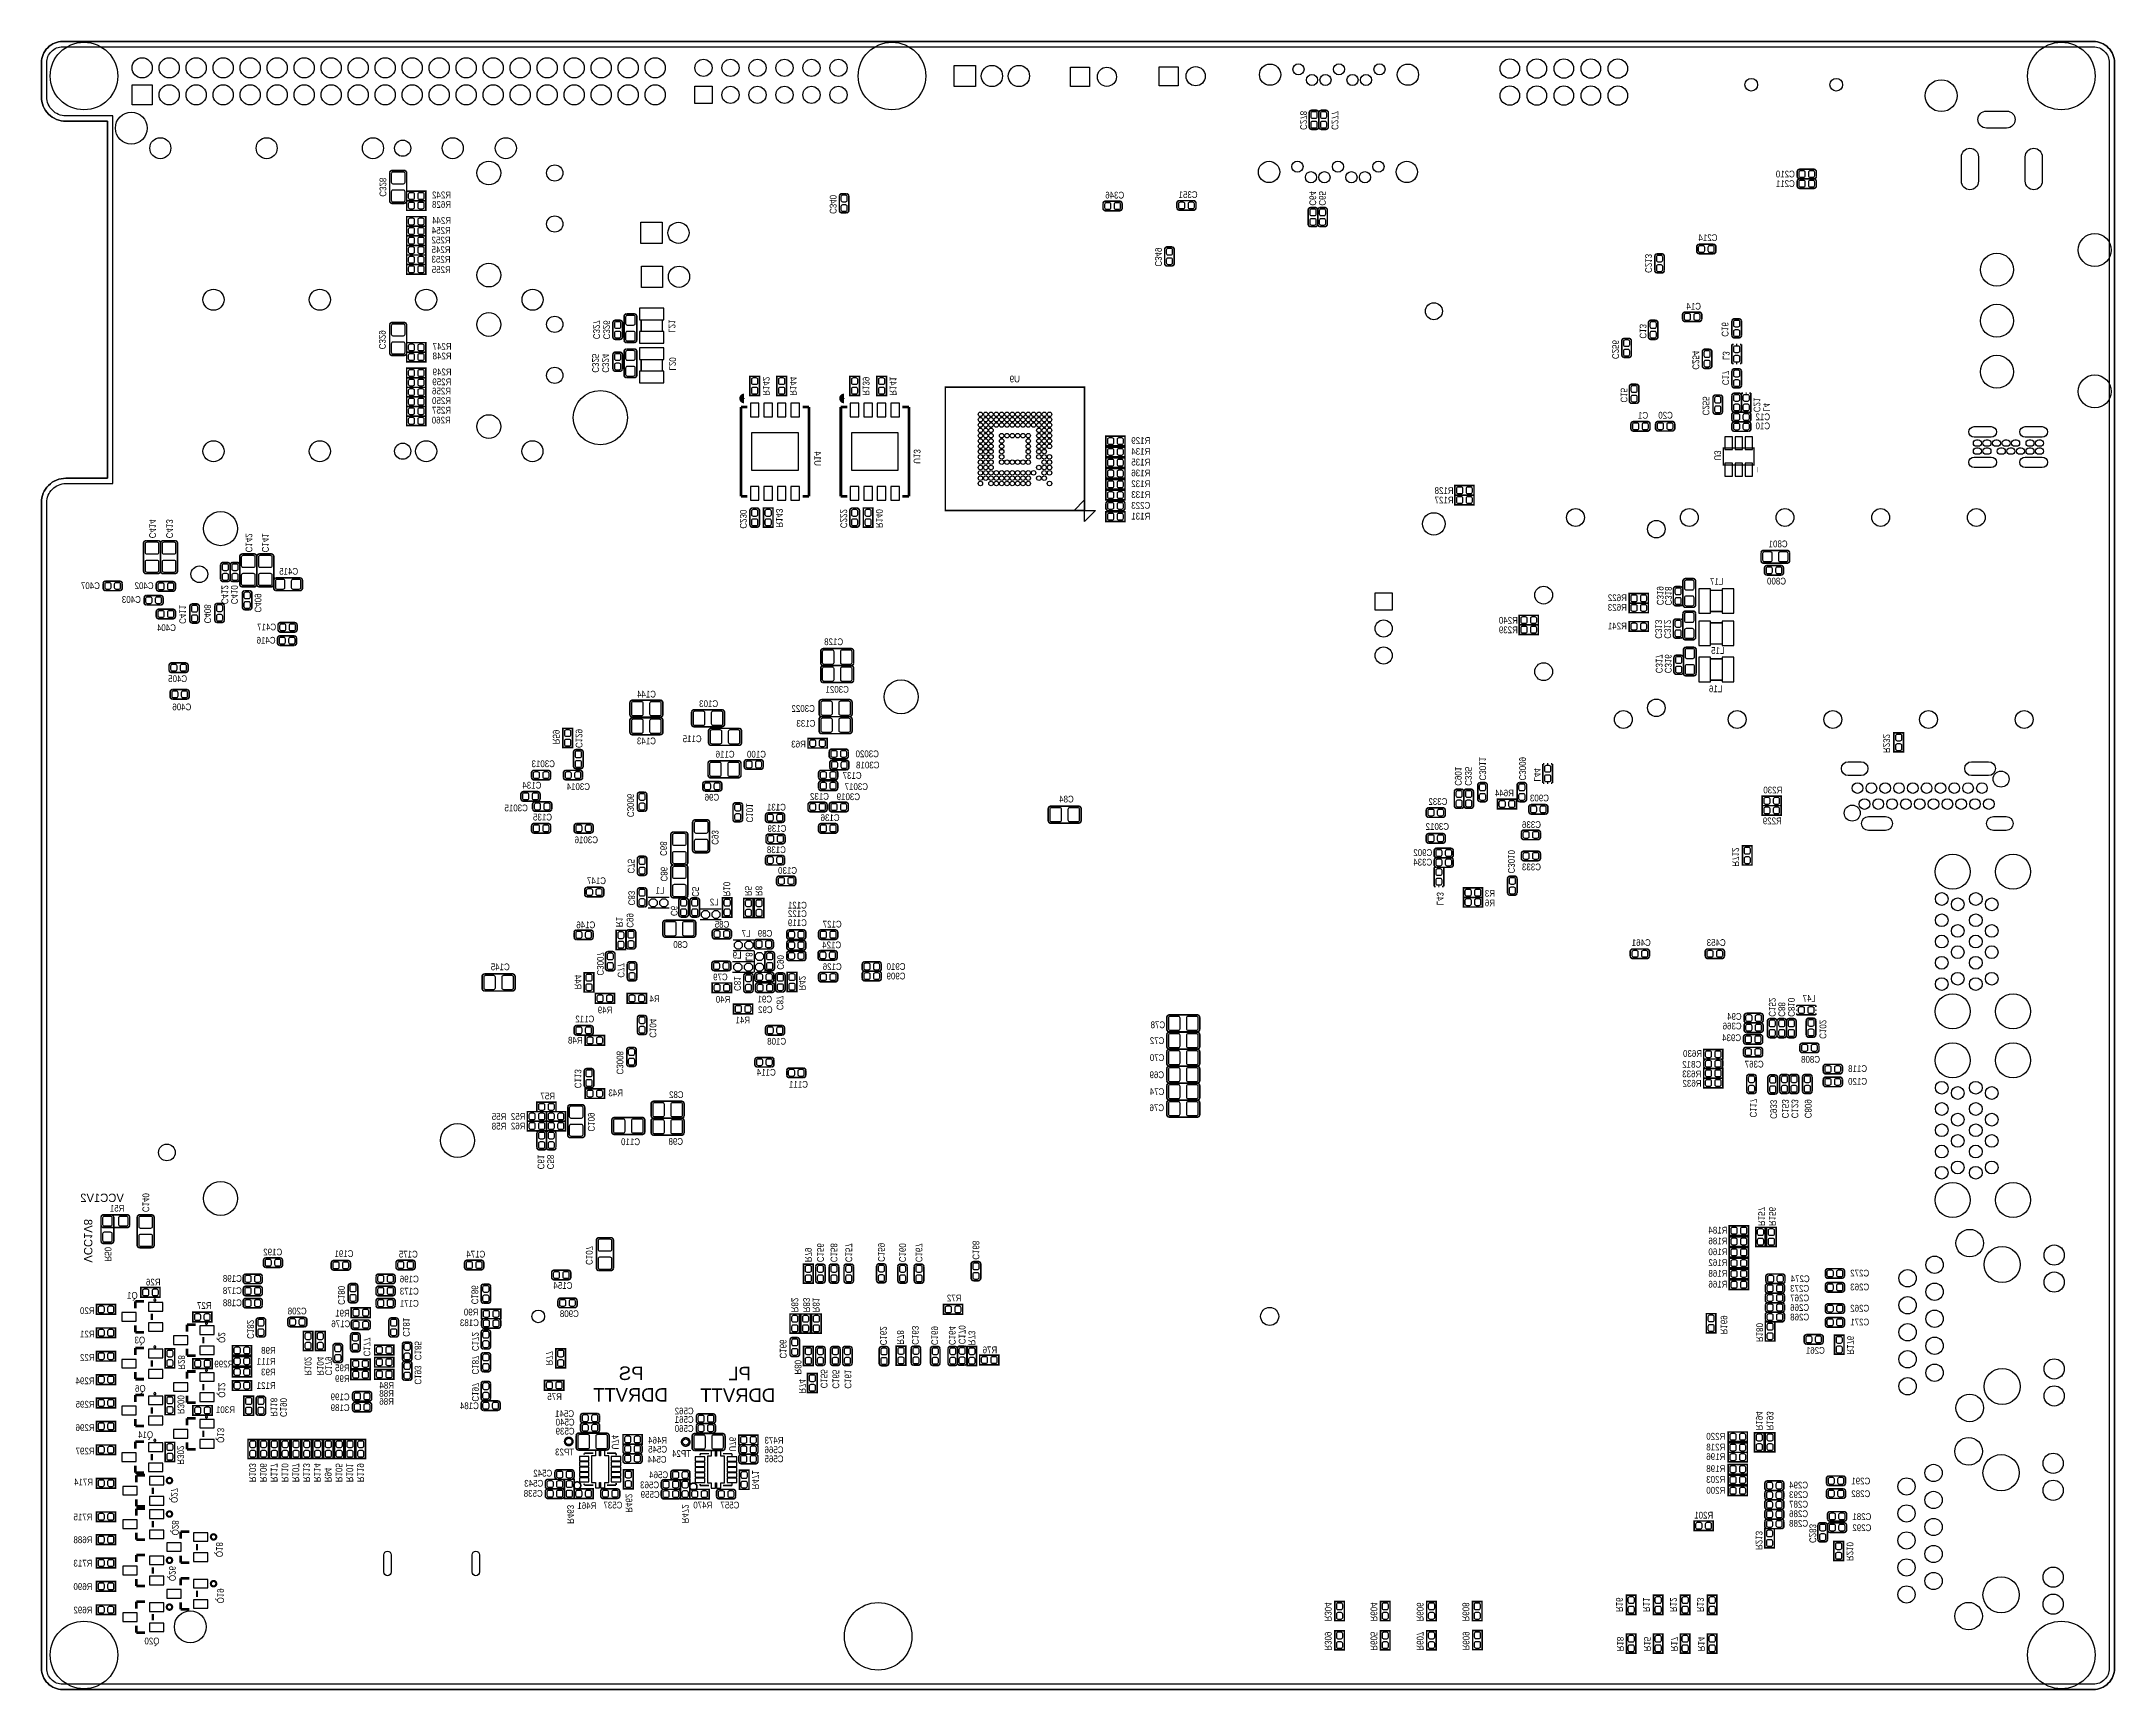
# Model space of a CAD drawing. Extents: x 35 to 230, y 10 to 165.
import ezdxf

# ---------------------------------------------------------------- set-up
doc = ezdxf.new("R2010")
doc.units = 0
for name, color, linetype in [('BG_OUTLINE', 254, 'CONTINUOUS'), ('BG_SILKSCREEN_BOTTOM', 5, 'CONTINUOUS'), ('PG_SILKSCREEN_BOTTOM', 254, 'CONTINUOUS'), ('PG_SOLDERMASK_BOTTOM', 85, 'CONTINUOUS'), ('PIN_SOLDERMASK_BOTTOM', 85, 'CONTINUOUS'), ('RD_SILKSCREEN_BOTTOM', 142, 'CONTINUOUS'), ('RKI_ALL', 43, 'CONTINUOUS')]:
    doc.layers.add(name, color=color, linetype=linetype)

msp = doc.modelspace()

# ---------------------------------------------------------------- texts
at = {"layer": 'BG_SILKSCREEN_BOTTOM', "text_generation_flag": 2}
msp.add_text('VCC1V2', height=0.7874, dxfattribs=at).set_placement((42.75, 55.85))
msp.add_text('VCC1V8', height=0.7874, rotation=270, dxfattribs=at).set_placement((39, 50.15))
at = {"layer": 'BG_SILKSCREEN_BOTTOM', "text_generation_flag": 2, "width": 1.02}
for s, p in [('PS', (91.629, 39.1097)), ('PL', (101.719, 39.0827)), ('DDRVTT', (93.915, 37.0777)), ('DDRVTT', (104.005, 37.0507))]:
    msp.add_text(s, height=1.27, dxfattribs=at).set_placement(p)
at = {"layer": 'RD_SILKSCREEN_BOTTOM', "text_generation_flag": 2, "width": 0.88}
for s, p in [('C278', (153.4, 156.68)), ('C277', (156.35, 156.68)), ('C328', (66.8, 150.4)), ('C340', (109.15, 148.78)), ('C64', (154.2667, 149.555)), ('C65', (155.1667, 149.555)), ('C349', (139.75, 143.83)), ('C213', (185.85, 143.23)), ('C327', (86.9, 137)), ('C326', (87.85, 136.98)), ('L21', (94, 137.6)), ('C16', (193.05, 137.23)), ('C329', (66.75, 136.05)), ('C256', (182.75, 135.13)), ('C13', (185.3333, 137.055)), ('C325', (86.8, 133.85)), ('C324', (87.75, 133.85)), ('L20', (94.05, 134.05)), ('C254', (190.3, 134.13)), ('L3', (193.15, 135.03)), ('R142', (102.8546, 131.68)), ('R144', (105.3946, 131.68)), ('R139', (112.2526, 131.68)), ('R141', (114.7926, 131.68)), ('C17', (193.1, 132.68)), ('C15', (183.5403, 131.039)), ('C255', (191.25, 129.83)), ('C21', (196.05, 130.13)), ('L4', (196.95, 130.18)), ('U14', (107.7, 125.08)), ('U13', (117.05, 125.28)), ('U3', (192.35, 125.58)), ('C230', (100.7, 119.18)), ('R143', (104.1, 119.28)), ('C222', (110.15, 119.23)), ('R140', (113.5, 119.23)), ('C414', (45.1333, 118.275)), ('C413', (46.7333, 118.275)), ('C142', (54.2, 116.95)), ('C141', (55.75, 116.95)), ('C412', (51.9333, 112.075)), ('C410', (52.8333, 112.075)), ('C319', (186.95, 111.98)), ('C318', (187.7167, 111.955)), ('C411', (47.9667, 110.225)), ('C408', (50.3167, 110.275)), ('C409', (55.05, 111.3)), ('C313', (186.8, 108.83)), ('C312', (187.65, 108.83)), ('C317', (186.85, 105.58)), ('C316', (187.7, 105.58)), ('R59', (83.1, 98.9)), ('C129', (85.25, 98.55)), ('R232', (208.25, 98.08)), ('C3011', (170.25, 95.5)), ('C3009', (174, 95.5)), ('C901', (167.95, 95)), ('C335', (168.9, 95)), ('L44', (175.38, 95.4)), ('C3006', (90.1, 92.05)), ('C101', (101.3, 91.55)), ('C68', (93.2, 88.4)), ('C93', (98.05, 89.45)), ('C75', (90.15, 86.75)), ('C3010', (172.95, 86.75)), ('R712', (194.05, 87.4)), ('C86', (93.25, 86)), ('R10', (99.15, 84.6)), ('C83', (90.2, 83.75)), ('C5', (96.2, 84.55)), ('R5', (101.1667, 84.625)), ('R8', (102.1667, 84.625)), ('L43', (166.25, 83.75)), ('R1', (89.05, 81.7)), ('C99', (90.05, 81.65)), ('C6', (94.2, 82.75)), ('C3007', (87.25, 77.15)), ('C77', (89.2, 76.95)), ('L8', (101.25, 78.5)), ('C90', (104.2, 77.7)), ('R44', (85.15, 75.85)), ('C81', (100.15, 75.7)), ('R42', (106.25, 75.75)), ('C87', (104.15, 73.9)), ('C152', (197.4833, 73.275)), ('C88', (198.3833, 73.275)), ('C810', (199.2833, 73.275)), ('C104', (92.2, 71.3)), ('C102', (202.25, 71.2)), ('C113', (85.15, 66.55)), ('C3008', (89.1, 67.85)), ('C117', (195.7, 63.8)), ('C933', (197.6167, 63.675)), ('C153', (198.7167, 63.725)), ('C123', (199.6167, 63.725)), ('C809', (200.8667, 63.725)), ('C109', (86.4, 62.48)), ('C61', (81.6667, 58.925)), ('C58', (82.5667, 58.925)), ('C140', (44.5, 54.9)), ('R157', (196.4804, 53.5957)), ('R156', (197.4964, 53.5957)), ('R50', (40.95, 50.25)), ('C107', (86.2081, 49.9309)), ('R79', (106.8133, 50.192)), ('C156', (107.9563, 50.192)), ('C158', (109.2263, 50.192)), ('C157', (110.6233, 50.192)), ('C159', (113.6903, 50.219)), ('C160', (115.6803, 50.192)), ('C167', (117.2273, 50.192)), ('C168', (122.5833, 50.425)), ('C180', (62.9, 46.18)), ('C186', (75.45, 46.23)), ('R82', (105.55, 45.48)), ('R83', (106.65, 45.48)), ('R81', (107.55, 45.48)), ('C181', (69, 43.18)), ('R169', (192.95, 43.4)), ('Q2', (51.65, 42.6)), ('C182', (54.35, 42.98)), ('C177', (65.3, 41.33)), ('C172', (75.5, 41.83)), ('C162', (113.8833, 42.375)), ('R78', (115.4833, 42.425)), ('C163', (116.8833, 42.425)), ('C169', (118.7013, 42.395)), ('C164', (120.3523, 42.395)), ('C170', (121.2833, 42.475)), ('R73', (122.2, 42.38)), ('R180', (196.3, 42.68)), ('R176', (204.85, 41.48)), ('R28', (47.8633, 40.075)), ('R102', (59.7653, 39.5077)), ('R104', (60.9083, 39.5077)), ('C179', (61.7, 39.53)), ('C185', (70.1, 40.98)), ('C187', (75.5, 39.63)), ('R77', (82.45, 40.48)), ('C166', (104.45, 41.13)), ('R80', (105.85, 39.63)), ('C193', (70.1, 38.68)), ('R74', (106.25, 37.83)), ('C155', (108.3, 38.33)), ('C165', (109.4033, 38.295)), ('C161', (110.5463, 38.295)), ('R300', (47.8, 35.9)), ('Q12', (51.65, 37.45)), ('R118', (56.55, 35.65)), ('C190', (57.45, 35.63)), ('C197', (75.5, 37.08)), ('R194', (196.2657, 34.3777)), ('R193', (197.2817, 34.3777)), ('Q13', (51.55, 33.2)), ('U74', (88.65, 32.58)), ('U76', (99.7, 32.38)), ('R302', (47.78, 31.15)), ('R103', (54.5417, 29.4977)), ('R106', (55.5577, 29.4977)), ('R117', (56.5737, 29.4977)), ('R110', (57.5897, 29.4977)), ('R107', (58.6057, 29.4977)), ('R113', (59.6217, 29.4977)), ('R114', (60.6377, 29.4977)), ('R105', (62.6697, 29.4977)), ('R101', (63.6857, 29.4977)), ('R119', (64.7017, 29.4977)), ('R94', (61.6537, 29.4977)), ('R471', (101.85, 28.83)), ('Q27', (47.18, 27.55)), ('R463', (84.45, 25.58)), ('R462', (89.95, 26.63)), ('R472', (95.25, 25.63)), ('Q28', (47.28, 24.5)), ('C283', (201.3, 23.78)), ('Q18', (51.43, 22.45)), ('R213', (196.25, 23.13)), ('R210', (204.8, 22.08)), ('Q26', (47, 20.2)), ('Q19', (51.53, 18.1)), ('R304', (155.7167, 16.405)), ('R604', (160.0167, 16.405)), ('R606', (164.3667, 16.405)), ('R608', (168.6667, 16.405)), ('R16', (183.1158, 17.289)), ('R11', (185.6558, 17.289)), ('R12', (188.1958, 17.289)), ('R13', (190.7358, 17.289)), ('R309', (155.7167, 13.655)), ('R605', (160.0167, 13.655)), ('R607', (164.3667, 13.655)), ('R609', (168.6906, 13.6754)), ('R18', (183.1992, 13.599)), ('R15', (185.7392, 13.599)), ('R17', (188.2792, 13.599)), ('R14', (190.8192, 13.599))]:
    msp.add_text(s, height=0.635, rotation=270, dxfattribs=at).set_placement(p)
for s, p in [('C210', (199.925, 152.2133)), ('R242', (73.525, 150.2533)), ('C346', (136.85, 150.23)), ('C351', (143.75, 150.28)), ('C211', (199.925, 151.3133)), ('R244', (73.525, 147.8533)), ('R628', (73.525, 149.3533)), ('R252', (73.475, 146.0033)), ('R254', (73.5, 146.92)), ('C214', (192.65, 146.23)), ('R245', (73.475, 145.1033)), ('R253', (73.475, 144.2033)), ('R255', (73.5, 143.22)), ('C14', (191.1, 139.78)), ('R247', (73.575, 136.0052)), ('R248', (73.575, 135.1052)), ('R259', (73.55, 132.67)), ('R249', (73.575, 133.6052)), ('U9', (127.0308, 132.938)), ('R250', (73.525, 130.9052)), ('R256', (73.525, 131.8052)), ('R260', (73.5, 129.07)), ('R257', (73.525, 130.0052)), ('C1', (186.1314, 129.5216)), ('C20', (188.453, 129.5327)), ('C10', (197.6, 128.53)), ('C12', (197.6, 129.38)), ('R134', (139.2978, 126.1343)), ('R129', (139.2978, 127.1503)), ('R135', (139.2978, 125.1183)), ('R136', (139.2978, 124.1023)), ('R132', (139.2978, 123.0863)), ('R128', (167.825, 122.4467)), ('R133', (139.2978, 122.0703)), ('C223', (139.2978, 121.0543)), ('R127', (167.825, 121.5467)), ('R131', (139.2978, 120.0383)), ('C801', (199.25, 117.43)), ('C415', (59.15, 114.85)), ('C407', (40.5, 113.5)), ('C402', (45.55, 113.5)), ('L17', (193.2, 113.9)), ('C800', (199.1, 113.93)), ('C403', (44.35, 112.2)), ('R623', (184.125, 111.4633)), ('R622', (184.125, 112.3633)), ('C404', (47.65, 109.55)), ('C417', (57.075, 109.6167)), ('R240', (173.875, 110.2467)), ('R239', (173.875, 109.3467)), ('R241', (184.125, 109.7133)), ('C416', (57.025, 108.3667)), ('C128', (110.4101, 108.2251)), ('L15', (193.3, 107.4)), ('C405', (48.7, 104.75)), ('C144', (92.8, 103.3)), ('C3021', (110.95, 103.75)), ('L16', (193.1, 103.8)), ('C406', (49.1, 102.1)), ('C103', (98.65, 102.4)), ('C3022', (107.75, 101.95)), ('C143', (92.8, 98.9)), ('C115', (97.1, 99.1)), ('C133', (107.8, 100.55)), ('C116', (100.2, 97.65)), ('C100', (103.15, 97.65)), ('R63', (106.9, 98.6)), ('C3020', (113.775, 97.6833)), ('C3013', (83.3, 96.75)), ('C137', (112.15, 95.65)), ('C3018', (113.825, 96.6333)), ('C134', (82.025, 94.7333)), ('C3014', (86.6, 94.6)), ('C96', (98.75, 93.6)), ('C132', (109.075, 93.6833)), ('C3019', (112, 93.65)), ('C3017', (112.75, 94.6)), ('C84', (132.1, 93.43)), ('C332', (167.25, 93.2)), ('R644', (173.5, 94)), ('C903', (176.8, 93.53)), ('R230', (198.75, 94.28)), ('C3015', (80.75, 92.6)), ('C135', (83.025, 91.7333)), ('C131', (105.025, 92.6667)), ('C136', (110.0748, 91.6831)), ('C336', (176.05, 91.03)), ('R229', (198.7, 91.38)), ('C3016', (87.35, 89.6)), ('C139', (105.075, 90.6667)), ('C3012', (167.4, 90.85)), ('C138', (105.025, 88.6667)), ('C334', (165.825, 87.4967)), ('C902', (165.825, 88.3967)), ('C147', (88.1, 85.75)), ('C130', (106.075, 86.7167)), ('C333', (176.05, 87.05)), ('L1', (93.6, 84.85)), ('L2', (98.7, 83.75)), ('C121', (107, 83.45)), ('R3', (171.725, 84.5667)), ('R6', (171.725, 83.6667)), ('C146', (87.1, 81.6)), ('C85', (99.7, 81.65)), ('C119', (107, 81.8)), ('C122', (107, 82.65)), ('C127', (110.275, 81.6667)), ('C80', (95.8, 79.75)), ('L7', (101.7, 80.8)), ('C89', (103.75, 80.8)), ('C124', (110.225, 79.7167)), ('C461', (186.375, 79.9333)), ('C453', (193.425, 79.9333)), ('C145', (79.05, 77.65)), ('L9', (100.85, 78.75)), ('C126', (110.275, 77.6667)), ('C910', (116.275, 77.6833)), ('C79', (99.55, 76.7)), ('C909', (116.275, 76.7833)), ('R49', (88.7, 73.6)), ('R4', (93.15, 74.65)), ('R40', (99.8, 74.6)), ('C91', (103.725, 74.6167)), ('C92', (103.775, 73.6167)), ('L47', (201.9, 74.7)), ('C112', (87, 72.75)), ('R41', (101.65, 72.65)), ('C78', (140.7, 72.2)), ('C366', (194.925, 72.0833)), ('C94', (194.925, 72.9833)), ('R48', (85.9, 70.75)), ('C108', (105.05, 70.65)), ('C72', (140.625, 70.7133)), ('C934', (194.875, 70.9833)), ('C114', (104.075, 67.7333)), ('C70', (140.625, 69.1133)), ('C812', (191.125, 68.4833)), ('R630', (191.2, 69.5)), ('C367', (197, 68.5)), ('C808', (202.3, 68.95)), ('C118', (206.725, 68.0833)), ('R43', (89.7, 65.8)), ('C111', (107.1, 66.6)), ('C69', (140.6, 67.5)), ('C74', (140.625, 65.9133)), ('R633', (191.125, 67.5833)), ('R632', (191.15, 66.7)), ('C120', (206.725, 66.8833)), ('R57', (83.3, 65.5)), ('C82', (95.4, 65.63)), ('C76', (140.6, 64.4)), ('R55', (78.725, 63.5667)), ('R58', (78.725, 62.6667)), ('R52', (80.525, 63.5833)), ('R62', (80.525, 62.6833)), ('C110', (91.308, 61.2)), ('C98', (95.35, 61.23)), ('R51', (42.8, 54.95)), ('R184', (193.5861, 52.885)), ('C192', (57.65, 50.83)), ('C191', (64.35, 50.68)), ('C175', (70.4, 50.63)), ('C174', (76.75, 50.63)), ('R160', (193.5861, 50.853)), ('R186', (193.5861, 51.869)), ('C198', (53.85, 48.3414)), ('C196', (70.494, 48.2914)), ('R168', (193.5861, 48.821)), ('R162', (193.5861, 49.837)), ('C274', (201.325, 48.3133)), ('C272', (206.925, 48.8467)), ('Q1', (44.05, 46.75)), ('R26', (46.2, 48)), ('C178', (53.85, 47.1984)), ('C173', (70.494, 47.1484)), ('C154', (84.95, 47.68)), ('R72', (121.536, 46.507)), ('R166', (193.5861, 47.805)), ('C273', (201.275, 47.4133)), ('C267', (201.275, 46.5133)), ('C263', (206.925, 47.5467)), ('R20', (39.995, 45.3167)), ('R27', (51, 45.8)), ('C188', (53.85, 46.0554)), ('C208', (59.95, 45.28)), ('R91', (64, 45.08)), ('C171', (70.494, 46.0054)), ('R90', (76.1, 45.18)), ('C908', (85.55, 45.03)), ('C268', (201.275, 44.7133)), ('C266', (201.275, 45.6133)), ('C271', (206.925, 44.2467)), ('C262', (206.925, 45.5467)), ('R21', (39.995, 43.1167)), ('Q3', (44.75, 42.55)), ('C176', (64.05, 44.08)), ('C183', (76.15, 44.18)), ('R22', (39.995, 40.9167)), ('R111', (57.034, 40.561)), ('R98', (57.034, 41.577)), ('R76', (124.9, 41.63)), ('C261', (202.75, 41.58)), ('R294', (39.995, 38.7167)), ('R299', (53.05, 40.3)), ('R93', (57.034, 39.545)), ('R95', (63.987, 39.9404)), ('R99', (63.987, 38.9244)), ('R295', (39.995, 36.5167)), ('Q6', (44.8, 38)), ('R121', (57.034, 38.275)), ('C199', (63.987, 37.209)), ('R88', (68.15, 37.53)), ('R86', (68.15, 36.78)), ('R84', (68.167, 38.2936)), ('R75', (83.95, 37.23)), ('R301', (53.2, 36)), ('C189', (63.987, 36.193)), ('C184', (76.144, 36.3703)), ('C541', (85.1, 35.63)), ('C540', (85.15, 34.83)), ('C561', (96.35, 35.08)), ('C562', (96.35, 35.88)), ('R296', (39.995, 34.3167)), ('Q14', (45.5, 33.65)), ('C539', (85.15, 33.98)), ('R464', (93.85, 33.13)), ('C560', (96.35, 34.23)), ('R473', (104.8, 33.13)), ('R220', (193.3845, 33.5048)), ('R297', (39.995, 32.1167)), ('TP23', (85.1, 32.03)), ('C544', (93.8, 31.33)), ('C545', (93.85, 32.28)), ('TP24', (96.1, 31.88)), ('C565', (104.8, 31.38)), ('C566', (104.8, 32.23)), ('R218', (193.3845, 32.4888)), ('R196', (193.3845, 31.5888)), ('R714', (39.85, 29.2)), ('C543', (82.2, 29.08)), ('C542', (83.05, 30.03)), ('C563', (93.1, 28.93)), ('C564', (93.95, 29.88)), ('R198', (193.3845, 30.4568)), ('R203', (193.3845, 29.4408)), ('C294', (201.175, 28.9133)), ('C291', (207.025, 29.2967)), ('C538', (82.15, 28.13)), ('R461', (87.2, 26.98)), ('C537', (89.65, 27.03)), ('C559', (93.15, 28.03)), ('R470', (98.1, 27.03)), ('C557', (100.65, 27.03)), ('R200', (193.3845, 28.4248)), ('C293', (201.175, 28.0133)), ('C287', (201.175, 27.1133)), ('C282', (207.025, 28.0967)), ('R715', (39.795, 25.9167)), ('R201', (192.25, 26.08)), ('C288', (201.175, 25.3133)), ('C286', (201.175, 26.2133)), ('C281', (207.125, 25.9467)), ('C292', (207.125, 24.8967)), ('R688', (39.795, 23.7667)), ('R713', (39.795, 21.5667)), ('R690', (39.795, 19.3667)), ('R692', (39.795, 17.1667)), ('Q20', (46.1, 14.25))]:
    msp.add_text(s, height=0.635, dxfattribs=at).set_placement(p)

# ---------------------------------------------------------------- linework, layer by layer
at = {"layer": 'BG_OUTLINE'}
for points in [[(37, 165, 0.414214), (35, 163), (35, 159.7878, 0.414214), (37.286, 157.5018), (41.2, 157.5018), (41.2, 123.9218), (37.286, 123.9218, 0.414214), (35, 121.6358), (35, 12, 0.414214), (37, 10)], [(37, 165, 0.414214), (35, 163)], [(228, 165, -0.414214), (230, 163)], [(230, 163, 0.414214), (228, 165)], [(35, 12, 0.414214), (37, 10)], [(230, 12, -0.414214), (228, 10)], [(228, 10, 0.414214), (230, 12)]]:
    msp.add_lwpolyline(points, format="xyb", dxfattribs=at)
msp.add_lwpolyline([(35, 12), (35, 121.6358, -0.414214), (37.286, 123.9218), (41.2, 123.9218), (41.2, 157.5018), (37.286, 157.5018, -0.414214), (35, 159.7878), (35, 163, -0.414214), (37, 165), (228, 165, -0.414214), (230, 163), (230, 12, -0.414214), (228, 10), (37, 10, -0.414214)], format="xyb", close=True, dxfattribs=at)
for points in [[(37, 165), (228, 165)], [(228, 165), (37, 165)], [(230, 163), (230, 12)], [(230, 12), (230, 163)], [(228, 10), (37, 10)], [(37, 10), (228, 10)]]:
    msp.add_lwpolyline(points, dxfattribs=at)
at = {"layer": 'PG_SILKSCREEN_BOTTOM'}
for points, const_width in [([(154.45, 156.73, -0.265564), (154.25, 156.93), (154.25, 158.33, -0.265564), (154.45, 158.53), (154.95, 158.53, -0.265564), (155.15, 158.33), (155.15, 156.93, -0.265564), (154.95, 156.73)], 0.15), ([(155.35, 156.73, -0.265564), (155.15, 156.93), (155.15, 158.33, -0.265564), (155.35, 158.53), (155.85, 158.53, -0.265564), (156.05, 158.33), (156.05, 156.93, -0.265564), (155.85, 156.73)], 0.15), ([(68, 152.87, 0.333333), (67.75, 152.67)], 0.15), ([(67.75, 150.02, 0.333333), (67.95, 149.77), (69.1, 149.77, 0.333333), (69.35, 149.97), (69.35, 152.67)], 0.15), ([(69.35, 152.62, 0.333333), (69.15, 152.87)], 0.15), ([(201.95, 152.28, -0.265564), (201.75, 152.08), (200.35, 152.08, -0.265564), (200.15, 152.28), (200.15, 152.78, -0.265564), (200.35, 152.98), (201.75, 152.98, -0.265564), (201.95, 152.78)], 0.15), ([(201.95, 151.38, -0.265564), (201.75, 151.18), (200.35, 151.18, -0.265564), (200.15, 151.38), (200.15, 151.88, -0.265564), (200.35, 152.08), (201.75, 152.08, -0.265564), (201.95, 151.88)], 0.15), ([(110.75, 150.68, -0.265564), (110.95, 150.48), (110.95, 149.08, -0.265564), (110.75, 148.88), (110.25, 148.88, -0.265564), (110.05, 149.08), (110.05, 150.48, -0.265564), (110.25, 150.68)], 0.15), ([(134.85, 149.78, -0.265564), (135.05, 149.98), (136.45, 149.98, -0.265564), (136.65, 149.78), (136.65, 149.28, -0.265564), (136.45, 149.08), (135.05, 149.08, -0.265564), (134.85, 149.28)], 0.15), ([(141.8, 149.83, -0.265564), (142, 150.03), (143.4, 150.03, -0.265564), (143.6, 149.83), (143.6, 149.33, -0.265564), (143.4, 149.13), (142, 149.13, -0.265564), (141.8, 149.33)], 0.15), ([(154.85, 149.38, -0.265564), (155.05, 149.18), (155.05, 147.78, -0.265564), (154.85, 147.58), (154.35, 147.58, -0.265564), (154.15, 147.78), (154.15, 149.18, -0.265564), (154.35, 149.38)], 0.15), ([(155.75, 149.38, -0.265564), (155.95, 149.18), (155.95, 147.78, -0.265564), (155.75, 147.58), (155.25, 147.58, -0.265564), (155.05, 147.78), (155.05, 149.18, -0.265564), (155.25, 149.38)], 0.15), ([(141.35, 145.68, -0.265564), (141.55, 145.48), (141.55, 144.08, -0.265564), (141.35, 143.88), (140.85, 143.88, -0.265564), (140.65, 144.08), (140.65, 145.48, -0.265564), (140.85, 145.68)], 0.15), ([(187.45, 145.03, -0.265564), (187.65, 144.83), (187.65, 143.43, -0.265564), (187.45, 143.23), (186.95, 143.23, -0.265564), (186.75, 143.43), (186.75, 144.83, -0.265564), (186.95, 145.03)], 0.15), ([(190.7, 145.73, -0.265564), (190.9, 145.93), (192.3, 145.93, -0.265564), (192.5, 145.73), (192.5, 145.23, -0.265564), (192.3, 145.03), (190.9, 145.03, -0.265564), (190.7, 145.23)], 0.15), ([(68, 138.57, 0.333333), (67.75, 138.37)], 0.15), ([(69.35, 138.32, 0.333333), (69.15, 138.57)], 0.15), ([(89.45, 138.78, -0.265564), (89.65, 138.58), (89.65, 137.18, -0.265564), (89.45, 136.98), (88.95, 136.98, -0.265564), (88.75, 137.18), (88.75, 138.58, -0.265564), (88.95, 138.78)], 0.15), ([(90, 139.38, 0.265564), (89.8, 139.18), (89.8, 136.88, 0.265564), (90, 136.68), (90.8, 136.68, 0.265564), (91, 136.88), (91, 139.18, 0.265564), (90.8, 139.38), (90, 139.38)], 0.15), ([(186.35, 136.98, -0.265564), (186.15, 137.18), (186.15, 138.58, -0.265564), (186.35, 138.78), (186.85, 138.78, -0.265564), (187.05, 138.58), (187.05, 137.18, -0.265564), (186.85, 136.98)], 0.15), ([(189.368, 139.353, -0.265564), (189.568, 139.553), (190.968, 139.553, -0.265564), (191.168, 139.353), (191.168, 138.853, -0.265564), (190.968, 138.653), (189.568, 138.653, -0.265564), (189.368, 138.853)], 0.15), ([(194.709, 138.92, -0.265564), (194.909, 138.72), (194.909, 137.32, -0.265564), (194.709, 137.12), (194.209, 137.12, -0.265564), (194.009, 137.32), (194.009, 138.72, -0.265564), (194.209, 138.92)], 0.15), ([(67.75, 135.72, 0.333333), (67.95, 135.47), (69.1, 135.47, 0.333333), (69.35, 135.67), (69.35, 138.37)], 0.15), ([(183.85, 135.28, -0.265564), (183.65, 135.48), (183.65, 136.88, -0.265564), (183.85, 137.08), (184.35, 137.08, -0.265564), (184.55, 136.88), (184.55, 135.48, -0.265564), (184.35, 135.28)], 0.15), ([(88.95, 133.98, -0.265564), (88.75, 134.18), (88.75, 135.58, -0.265564), (88.95, 135.78), (89.45, 135.78, -0.265564), (89.65, 135.58), (89.65, 134.18, -0.265564), (89.45, 133.98)], 0.15), ([(90.8, 133.38, 0.265564), (91, 133.58), (91, 135.88, 0.265564), (90.8, 136.08), (90, 136.08, 0.265564), (89.8, 135.88), (89.8, 133.58, 0.265564), (90, 133.38), (90.8, 133.38)], 0.15), ([(191.9252, 136.0549, -0.265564), (192.1252, 135.8549), (192.1252, 134.4549, -0.265564), (191.9252, 134.2549), (191.4252, 134.2549, -0.265564), (191.2252, 134.4549), (191.2252, 135.8549, -0.265564), (191.4252, 136.0549)], 0.15), ([(184.557, 130.964, -0.265564), (184.357, 131.164), (184.357, 132.564, -0.265564), (184.557, 132.764), (185.057, 132.764, -0.265564), (185.257, 132.564), (185.257, 131.164, -0.265564), (185.057, 130.964)], 0.15), ([(194.209, 132.421, -0.265564), (194.009, 132.621), (194.009, 134.021, -0.265564), (194.209, 134.221), (194.709, 134.221, -0.265564), (194.909, 134.021), (194.909, 132.621, -0.265564), (194.709, 132.421)], 0.15), ([(101.0923, 131.2269, -0.993773), (101.0948, 131.6271, -0.993773)], 0.508), ([(110.4903, 131.2269, -0.993773), (110.4928, 131.6271, -0.993773)], 0.508), ([(192.431, 129.948, -0.265564), (192.231, 130.148), (192.231, 131.548, -0.265564), (192.431, 131.748), (192.931, 131.748, -0.265564), (193.131, 131.548), (193.131, 130.148, -0.265564), (192.931, 129.948)], 0.15), ([(194.2, 130.13, -0.265564), (194, 130.33), (194, 131.73, -0.265564), (194.2, 131.93), (194.7, 131.93, -0.265564), (194.9, 131.73), (194.9, 130.33, -0.265564), (194.7, 130.13)], 0.15), ([(184.5064, 129.0549, -0.265564), (184.7064, 129.2549), (186.1064, 129.2549, -0.265564), (186.3064, 129.0549), (186.3064, 128.5549, -0.265564), (186.1064, 128.3549), (184.7064, 128.3549, -0.265564), (184.5064, 128.5549)], 0.15), ([(186.828, 129.066, -0.265564), (187.028, 129.266), (188.428, 129.266, -0.265564), (188.628, 129.066), (188.628, 128.566, -0.265564), (188.428, 128.366), (187.028, 128.366, -0.265564), (186.828, 128.566)], 0.15), ([(194, 129.93, -0.265564), (194.2, 130.13), (195.6, 130.13, -0.265564), (195.8, 129.93), (195.8, 129.43, -0.265564), (195.6, 129.23), (194.2, 129.23, -0.265564), (194, 129.43)], 0.15), ([(194, 129.03, -0.265564), (194.2, 129.23), (195.6, 129.23, -0.265564), (195.8, 129.03), (195.8, 128.53, -0.265564), (195.6, 128.33), (194.2, 128.33, -0.265564), (194, 128.53)], 0.15), ([(101.8379, 119.32, -0.265564), (101.6379, 119.52), (101.6379, 120.92, -0.265564), (101.8379, 121.12), (102.3379, 121.12, -0.265564), (102.5379, 120.92), (102.5379, 119.52, -0.265564), (102.3379, 119.32)], 0.15), ([(111.2359, 119.32, -0.265564), (111.0359, 119.52), (111.0359, 120.92, -0.265564), (111.2359, 121.12), (111.7359, 121.12, -0.265564), (111.9359, 120.92), (111.9359, 119.52, -0.265564), (111.7359, 119.32)], 0.15), ([(136.9228, 121.071, -0.265564), (136.7228, 120.871), (135.3228, 120.871, -0.265564), (135.1228, 121.071), (135.1228, 121.571, -0.265564), (135.3228, 121.771), (136.7228, 121.771, -0.265564), (136.9228, 121.571)], 0.15), ([(46.2, 117.8, 0.333333), (46, 118.05), (44.85, 118.05, 0.333333), (44.6, 117.85), (44.6, 115.15)], 0.15), ([(47.8, 117.8, 0.333333), (47.6, 118.05), (46.45, 118.05, 0.333333), (46.2, 117.85), (46.2, 115.15)], 0.15), ([(199.4436, 116.9348, 0.265564), (199.2436, 117.1348), (196.9436, 117.1348, 0.265564), (196.7436, 116.9348), (196.7436, 116.1348, 0.265564), (196.9436, 115.9348), (199.2436, 115.9348, 0.265564), (199.4436, 116.1348), (199.4436, 116.9348)], 0.15), ([(44.6, 115.2, 0.333333), (44.8, 114.95)], 0.15), ([(45.95, 114.95, 0.333333), (46.2, 115.15)], 0.15), ([(46.2, 115.2, 0.333333), (46.4, 114.95)], 0.15), ([(47.55, 114.95, 0.333333), (47.8, 115.15)], 0.15), ([(52.05, 114.2, -0.265564), (51.85, 114.4), (51.85, 115.8, -0.265564), (52.05, 116), (52.55, 116, -0.265564), (52.75, 115.8), (52.75, 114.4, -0.265564), (52.55, 114.2)], 0.15), ([(52.95, 114.2, -0.265564), (52.75, 114.4), (52.75, 115.8, -0.265564), (52.95, 116), (53.45, 116, -0.265564), (53.65, 115.8), (53.65, 114.4, -0.265564), (53.45, 114.2)], 0.15), ([(53.9, 116.8, 0.333333), (53.65, 116.6)], 0.15), ([(53.65, 113.95, 0.333333), (53.85, 113.7), (55, 113.7, 0.333333), (55.25, 113.9), (55.25, 116.6)], 0.15), ([(55.25, 116.55, 0.333333), (55.05, 116.8)], 0.15), ([(55.5, 116.8, 0.333333), (55.25, 116.6)], 0.15), ([(55.25, 113.95, 0.333333), (55.45, 113.7), (56.6, 113.7, 0.333333), (56.85, 113.9), (56.85, 116.6)], 0.15), ([(56.85, 116.55, 0.333333), (56.65, 116.8)], 0.15), ([(198.8674, 115.0148, -0.265564), (198.6674, 114.8148), (197.2674, 114.8148, -0.265564), (197.0674, 115.0148), (197.0674, 115.5148, -0.265564), (197.2674, 115.7148), (198.6674, 115.7148, -0.265564), (198.8674, 115.5148)], 0.15), ([(42.6, 113.55, -0.265564), (42.4, 113.35), (41, 113.35, -0.265564), (40.8, 113.55), (40.8, 114.05, -0.265564), (41, 114.25), (42.4, 114.25, -0.265564), (42.6, 114.05)], 0.15), ([(47.6, 113.5, -0.265564), (47.4, 113.3), (46, 113.3, -0.265564), (45.8, 113.5), (45.8, 114, -0.265564), (46, 114.2), (47.4, 114.2, -0.265564), (47.6, 114)], 0.15), ([(54.6, 113.35, -0.265564), (54.8, 113.15), (54.8, 111.75, -0.265564), (54.6, 111.55), (54.1, 111.55, -0.265564), (53.9, 111.75), (53.9, 113.15, -0.265564), (54.1, 113.35)], 0.15), ([(56.85, 113.55, 0.265564), (57.05, 113.35), (59.35, 113.35, 0.265564), (59.55, 113.55), (59.55, 114.35, 0.265564), (59.35, 114.55), (57.05, 114.55, 0.265564), (56.85, 114.35), (56.85, 113.55)], 0.15), ([(189.2, 113.73, -0.265564), (189.4, 113.53), (189.4, 112.13, -0.265564), (189.2, 111.93), (188.7, 111.93, -0.265564), (188.5, 112.13), (188.5, 113.53, -0.265564), (188.7, 113.73)], 0.15), ([(189.6, 114.48, 0.265564), (189.4, 114.28), (189.4, 111.98, 0.265564), (189.6, 111.78), (190.4, 111.78, 0.265564), (190.6, 111.98), (190.6, 114.28, 0.265564), (190.4, 114.48), (189.6, 114.48)], 0.15), ([(46.45, 112.2, -0.265564), (46.25, 112), (44.85, 112, -0.265564), (44.65, 112.2), (44.65, 112.7, -0.265564), (44.85, 112.9), (46.25, 112.9, -0.265564), (46.45, 112.7)], 0.15), ([(47.6, 110.9, -0.265564), (47.4, 110.7), (46, 110.7, -0.265564), (45.8, 110.9), (45.8, 111.4, -0.265564), (46, 111.6), (47.4, 111.6, -0.265564), (47.6, 111.4)], 0.15), ([(49.65, 112.1, -0.265564), (49.85, 111.9), (49.85, 110.5, -0.265564), (49.65, 110.3), (49.15, 110.3, -0.265564), (48.95, 110.5), (48.95, 111.9, -0.265564), (49.15, 112.1)], 0.15), ([(52, 112.15, -0.265564), (52.2, 111.95), (52.2, 110.55, -0.265564), (52, 110.35), (51.5, 110.35, -0.265564), (51.3, 110.55), (51.3, 111.95, -0.265564), (51.5, 112.15)], 0.15), ([(189.6, 111.43, 0.265564), (189.4, 111.23), (189.4, 108.93, 0.265564), (189.6, 108.73), (190.4, 108.73, 0.265564), (190.6, 108.93), (190.6, 111.23, 0.265564), (190.4, 111.43), (189.6, 111.43)], 0.15), ([(57.25, 110.15, -0.265564), (57.45, 110.35), (58.85, 110.35, -0.265564), (59.05, 110.15), (59.05, 109.65, -0.265564), (58.85, 109.45), (57.45, 109.45, -0.265564), (57.25, 109.65)], 0.15), ([(189.2, 110.68, -0.265564), (189.4, 110.48), (189.4, 109.08, -0.265564), (189.2, 108.88), (188.7, 108.88, -0.265564), (188.5, 109.08), (188.5, 110.48, -0.265564), (188.7, 110.68)], 0.15), ([(57.2, 108.9, -0.265564), (57.4, 109.1), (58.8, 109.1, -0.265564), (59, 108.9), (59, 108.4, -0.265564), (58.8, 108.2), (57.4, 108.2, -0.265564), (57.2, 108.4)], 0.15), ([(108.55, 107.9, 0.333333), (108.3, 107.7)], 0.15), ([(111.15, 106.3, 0.333333), (111.4, 106.5), (111.4, 107.65, 0.333333), (111.2, 107.9), (108.5, 107.9)], 0.15), ([(189.25, 107.28, -0.265564), (189.45, 107.08), (189.45, 105.68, -0.265564), (189.25, 105.48), (188.75, 105.48, -0.265564), (188.55, 105.68), (188.55, 107.08, -0.265564), (188.75, 107.28)], 0.15), ([(189.65, 108.03, 0.265564), (189.45, 107.83), (189.45, 105.53, 0.265564), (189.65, 105.33), (190.45, 105.33, 0.265564), (190.65, 105.53), (190.65, 107.83, 0.265564), (190.45, 108.03), (189.65, 108.03)], 0.15), ([(47, 106.35, -0.265564), (47.2, 106.55), (48.6, 106.55, -0.265564), (48.8, 106.35), (48.8, 105.85, -0.265564), (48.6, 105.65), (47.2, 105.65, -0.265564), (47, 105.85)], 0.15), ([(108.3, 106.55, 0.333333), (108.5, 106.3)], 0.15), ([(108.55, 106.3, 0.333333), (108.3, 106.1)], 0.15), ([(111.15, 104.7, 0.333333), (111.4, 104.9), (111.4, 106.05, 0.333333), (111.2, 106.3), (108.5, 106.3)], 0.15), ([(48.9, 103.35, -0.265564), (48.7, 103.15), (47.3, 103.15, -0.265564), (47.1, 103.35), (47.1, 103.85, -0.265564), (47.3, 104.05), (48.7, 104.05, -0.265564), (48.9, 103.85)], 0.15), ([(108.3, 104.95, 0.333333), (108.5, 104.7)], 0.15), ([(90.6, 103.05, 0.333333), (90.35, 102.85)], 0.15), ([(90.35, 101.7, 0.333333), (90.55, 101.45)], 0.15), ([(90.6, 101.4, 0.333333), (90.35, 101.2)], 0.15), ([(93.2, 101.45, 0.333333), (93.45, 101.65), (93.45, 102.8, 0.333333), (93.25, 103.05), (90.55, 103.05)], 0.15), ([(93.2, 99.8, 0.333333), (93.45, 100), (93.45, 101.15, 0.333333), (93.25, 101.4), (90.55, 101.4)], 0.15), ([(96.4, 102.15, 0.333333), (96.15, 101.95), (96.15, 100.8, 0.333333), (96.35, 100.55), (99.05, 100.55)], 0.15), ([(99.25, 101.9, 0.333333), (99.05, 102.15)], 0.15), ([(108.4, 103.1, 0.333333), (108.15, 102.9), (108.15, 101.75, 0.333333), (108.35, 101.5), (111.05, 101.5)], 0.15), ([(108.4, 101.5, 0.333333), (108.15, 101.3), (108.15, 100.15, 0.333333), (108.35, 99.9), (111.05, 99.9)], 0.15), ([(111, 101.5, 0.333333), (111.25, 101.7)], 0.15), ([(111.25, 102.85, 0.333333), (111.05, 103.1)], 0.15), ([(111.25, 101.25, 0.333333), (111.05, 101.5)], 0.15), ([(90.35, 100.05, 0.333333), (90.55, 99.8)], 0.15), ([(98, 100.4, 0.333333), (97.75, 100.2)], 0.15), ([(100.6, 98.8, 0.333333), (100.85, 99), (100.85, 100.15, 0.333333), (100.65, 100.4), (97.95, 100.4)], 0.15), ([(99, 100.55, 0.333333), (99.25, 100.75)], 0.15), ([(111, 99.9, 0.333333), (111.25, 100.1)], 0.15), ([(85.25, 96.6, -0.265564), (85.05, 96.8), (85.05, 98.2, -0.265564), (85.25, 98.4), (85.75, 98.4, -0.265564), (85.95, 98.2), (85.95, 96.8, -0.265564), (85.75, 96.6)], 0.15), ([(97.75, 99.05, 0.333333), (97.95, 98.8)], 0.15), ([(102.9, 96.75, -0.265564), (102.7, 96.55), (101.3, 96.55, -0.265564), (101.1, 96.75), (101.1, 97.25, -0.265564), (101.3, 97.45), (102.7, 97.45, -0.265564), (102.9, 97.25)], 0.15), ([(110.9, 97.75, -0.265564), (110.7, 97.55), (109.3, 97.55, -0.265564), (109.1, 97.75), (109.1, 98.25, -0.265564), (109.3, 98.45), (110.7, 98.45, -0.265564), (110.9, 98.25)], 0.15), ([(82.9, 95.75, -0.265564), (82.7, 95.55), (81.3, 95.55, -0.265564), (81.1, 95.75), (81.1, 96.25, -0.265564), (81.3, 96.45), (82.7, 96.45, -0.265564), (82.9, 96.25)], 0.15), ([(85.9, 95.75, -0.265564), (85.7, 95.55), (84.3, 95.55, -0.265564), (84.1, 95.75), (84.1, 96.25, -0.265564), (84.3, 96.45), (85.7, 96.45, -0.265564), (85.9, 96.25)], 0.15), ([(97.95, 97.35, 0.333333), (97.7, 97.15)], 0.15), ([(97.7, 96, 0.333333), (97.9, 95.75)], 0.15), ([(100.55, 95.75, 0.333333), (100.8, 95.95), (100.8, 97.1, 0.333333), (100.6, 97.35), (97.9, 97.35)], 0.15), ([(109.8998, 95.7498, -0.265564), (109.6998, 95.5498), (108.2998, 95.5498, -0.265564), (108.0998, 95.7498), (108.0998, 96.2498, -0.265564), (108.2998, 96.4498), (109.6998, 96.4498, -0.265564), (109.8998, 96.2498)], 0.15), ([(110.95, 96.7, -0.265564), (110.75, 96.5), (109.35, 96.5, -0.265564), (109.15, 96.7), (109.15, 97.2, -0.265564), (109.35, 97.4), (110.75, 97.4, -0.265564), (110.95, 97.2)], 0.15), ([(81.9, 93.75, -0.265564), (81.7, 93.55), (80.3, 93.55, -0.265564), (80.1, 93.75), (80.1, 94.25, -0.265564), (80.3, 94.45), (81.7, 94.45, -0.265564), (81.9, 94.25)], 0.15), ([(91.25, 92.6, -0.265564), (91.05, 92.8), (91.05, 94.2, -0.265564), (91.25, 94.4), (91.75, 94.4, -0.265564), (91.95, 94.2), (91.95, 92.8, -0.265564), (91.75, 92.6)], 0.15), ([(97.2, 95.2, -0.265564), (97.4, 95.4), (98.8, 95.4, -0.265564), (99, 95.2), (99, 94.7, -0.265564), (98.8, 94.5), (97.4, 94.5, -0.265564), (97.2, 94.7)], 0.15), ([(109.9, 94.75, -0.265564), (109.7, 94.55), (108.3, 94.55, -0.265564), (108.1, 94.75), (108.1, 95.25, -0.265564), (108.3, 95.45), (109.7, 95.45, -0.265564), (109.9, 95.25)], 0.15), ([(168.6, 94.68, -0.265564), (168.8, 94.48), (168.8, 93.08, -0.265564), (168.6, 92.88), (168.1, 92.88, -0.265564), (167.9, 93.08), (167.9, 94.48, -0.265564), (168.1, 94.68)], 0.15), ([(169, 92.88, -0.265564), (168.8, 93.08), (168.8, 94.48, -0.265564), (169, 94.68), (169.5, 94.68, -0.265564), (169.7, 94.48), (169.7, 93.08, -0.265564), (169.5, 92.88)], 0.15), ([(170.3, 93.5, -0.265564), (170.1, 93.7), (170.1, 95.1, -0.265564), (170.3, 95.3), (170.8, 95.3, -0.265564), (171, 95.1), (171, 93.7, -0.265564), (170.8, 93.5)], 0.15), ([(174, 93.5, -0.265564), (173.8, 93.7), (173.8, 95.1, -0.265564), (174, 95.3), (174.5, 95.3, -0.265564), (174.7, 95.1), (174.7, 93.7, -0.265564), (174.5, 93.5)], 0.15), ([(81.2, 93.3, -0.265564), (81.4, 93.5), (82.8, 93.5, -0.265564), (83, 93.3), (83, 92.8, -0.265564), (82.8, 92.6), (81.4, 92.6, -0.265564), (81.2, 92.8)], 0.15), ([(97.85, 91.55, 0.333333), (97.65, 91.8), (96.5, 91.8, 0.333333), (96.25, 91.6), (96.25, 88.9)], 0.15), ([(100.25, 91.6, -0.265564), (100.05, 91.8), (100.05, 93.2, -0.265564), (100.25, 93.4), (100.75, 93.4, -0.265564), (100.95, 93.2), (100.95, 91.8, -0.265564), (100.75, 91.6)], 0.15), ([(103.1, 92.25, -0.265564), (103.3, 92.45), (104.7, 92.45, -0.265564), (104.9, 92.25), (104.9, 91.75, -0.265564), (104.7, 91.55), (103.3, 91.55, -0.265564), (103.1, 91.75)], 0.15), ([(108.9, 92.75, -0.265564), (108.7, 92.55), (107.3, 92.55, -0.265564), (107.1, 92.75), (107.1, 93.25, -0.265564), (107.3, 93.45), (108.7, 93.45, -0.265564), (108.9, 93.25)], 0.15), ([(110.9, 92.75, -0.265564), (110.7, 92.55), (109.3, 92.55, -0.265564), (109.1, 92.75), (109.1, 93.25, -0.265564), (109.3, 93.45), (110.7, 93.45, -0.265564), (110.9, 93.25)], 0.15), ([(129.95, 93.08, 0.333333), (129.7, 92.88), (129.7, 91.73, 0.333333), (129.9, 91.48), (132.6, 91.48)], 0.15), ([(132.55, 91.48, 0.333333), (132.8, 91.68)], 0.15), ([(132.8, 92.83, 0.333333), (132.6, 93.08)], 0.15), ([(165.25, 92.73, -0.265564), (165.45, 92.93), (166.85, 92.93, -0.265564), (167.05, 92.73), (167.05, 92.23, -0.265564), (166.85, 92.03), (165.45, 92.03, -0.265564), (165.25, 92.23)], 0.15), ([(176.7, 92.53, -0.265564), (176.5, 92.33), (175.1, 92.33, -0.265564), (174.9, 92.53), (174.9, 93.03, -0.265564), (175.1, 93.23), (176.5, 93.23, -0.265564), (176.7, 93.03)], 0.15), ([(82.9, 90.75, -0.265564), (82.7, 90.55), (81.3, 90.55, -0.265564), (81.1, 90.75), (81.1, 91.25, -0.265564), (81.3, 91.45), (82.7, 91.45, -0.265564), (82.9, 91.25)], 0.15), ([(86.9, 90.75, -0.265564), (86.7, 90.55), (85.3, 90.55, -0.265564), (85.1, 90.75), (85.1, 91.25, -0.265564), (85.3, 91.45), (86.7, 91.45, -0.265564), (86.9, 91.25)], 0.15), ([(94.45, 90.65, 0.333333), (94.2, 90.45)], 0.15), ([(94.2, 87.8, 0.333333), (94.4, 87.55), (95.55, 87.55, 0.333333), (95.8, 87.75), (95.8, 90.45)], 0.15), ([(95.8, 90.4, 0.333333), (95.6, 90.65)], 0.15), ([(103.15, 90.25, -0.265564), (103.35, 90.45), (104.75, 90.45, -0.265564), (104.95, 90.25), (104.95, 89.75, -0.265564), (104.75, 89.55), (103.35, 89.55, -0.265564), (103.15, 89.75)], 0.15), ([(109.8998, 90.7498, -0.265564), (109.6998, 90.5498), (108.2998, 90.5498, -0.265564), (108.0998, 90.7498), (108.0998, 91.2498, -0.265564), (108.2998, 91.4498), (109.6998, 91.4498, -0.265564), (109.8998, 91.2498)], 0.15), ([(167.05, 89.8, -0.265564), (166.85, 89.6), (165.45, 89.6, -0.265564), (165.25, 89.8), (165.25, 90.3, -0.265564), (165.45, 90.5), (166.85, 90.5, -0.265564), (167.05, 90.3)], 0.15), ([(176, 90.13, -0.265564), (175.8, 89.93), (174.4, 89.93, -0.265564), (174.2, 90.13), (174.2, 90.63, -0.265564), (174.4, 90.83), (175.8, 90.83, -0.265564), (176, 90.63)], 0.15), ([(91.25, 86.57, -0.265564), (91.05, 86.77), (91.05, 88.17, -0.265564), (91.25, 88.37), (91.75, 88.37, -0.265564), (91.95, 88.17), (91.95, 86.77, -0.265564), (91.75, 86.57)], 0.15), ([(96.25, 88.95, 0.333333), (96.45, 88.7)], 0.15), ([(97.6, 88.7, 0.333333), (97.85, 88.9)], 0.15), ([(103.1, 88.25, -0.265564), (103.3, 88.45), (104.7, 88.45, -0.265564), (104.9, 88.25), (104.9, 87.75, -0.265564), (104.7, 87.55), (103.3, 87.55, -0.265564), (103.1, 87.75)], 0.15), ([(166, 88.93, -0.265564), (166.2, 89.13), (167.6, 89.13, -0.265564), (167.8, 88.93), (167.8, 88.43, -0.265564), (167.6, 88.23), (166.2, 88.23, -0.265564), (166, 88.43)], 0.15), ([(166, 88.03, -0.265564), (166.2, 88.23), (167.6, 88.23, -0.265564), (167.8, 88.03), (167.8, 87.53, -0.265564), (167.6, 87.33), (166.2, 87.33, -0.265564), (166, 87.53)], 0.15), ([(174.2, 88.65, -0.265564), (174.4, 88.85), (175.8, 88.85, -0.265564), (176, 88.65), (176, 88.15, -0.265564), (175.8, 87.95), (174.4, 87.95, -0.265564), (174.2, 88.15)], 0.15), ([(95.8, 87.3, 0.333333), (95.6, 87.55), (94.45, 87.55, 0.333333), (94.2, 87.35), (94.2, 84.65)], 0.15), ([(104.15, 86.3, -0.265564), (104.35, 86.5), (105.75, 86.5, -0.265564), (105.95, 86.3), (105.95, 85.8, -0.265564), (105.75, 85.6), (104.35, 85.6, -0.265564), (104.15, 85.8)], 0.15), ([(173.6, 86.5, -0.265564), (173.8, 86.3), (173.8, 84.9, -0.265564), (173.6, 84.7), (173.1, 84.7, -0.265564), (172.9, 84.9), (172.9, 86.3, -0.265564), (173.1, 86.5)], 0.15), ([(87.8998, 84.7502, -0.265564), (87.6998, 84.5502), (86.2998, 84.5502, -0.265564), (86.0998, 84.7502), (86.0998, 85.2502, -0.265564), (86.2998, 85.4502), (87.6998, 85.4502, -0.265564), (87.8998, 85.2502)], 0.15), ([(91.75, 85.4, -0.265564), (91.95, 85.2), (91.95, 83.8, -0.265564), (91.75, 83.6), (91.25, 83.6, -0.265564), (91.05, 83.8), (91.05, 85.2, -0.265564), (91.25, 85.4)], 0.15), ([(94.2, 84.7, 0.333333), (94.4, 84.45)], 0.15), ([(95.15, 82.65, -0.265564), (94.95, 82.85), (94.95, 84.25, -0.265564), (95.15, 84.45), (95.65, 84.45, -0.265564), (95.85, 84.25), (95.85, 82.85, -0.265564), (95.65, 82.65)], 0.15), ([(95.55, 84.45, 0.333333), (95.8, 84.65)], 0.15), ([(96.2, 82.65, -0.265564), (96, 82.85), (96, 84.25, -0.265564), (96.2, 84.45), (96.7, 84.45, -0.265564), (96.9, 84.25), (96.9, 82.85, -0.265564), (96.7, 82.65)], 0.15), ([(93.7, 82.35, 0.333333), (93.45, 82.15), (93.45, 81, 0.333333), (93.65, 80.75), (96.35, 80.75)], 0.15), ([(96.55, 82.1, 0.333333), (96.35, 82.35)], 0.15), ([(86.9, 80.73, -0.265564), (86.7, 80.53), (85.3, 80.53, -0.265564), (85.1, 80.73), (85.1, 81.23, -0.265564), (85.3, 81.43), (86.7, 81.43, -0.265564), (86.9, 81.23)], 0.15), ([(90.2, 79.65, -0.265564), (90, 79.85), (90, 81.25, -0.265564), (90.2, 81.45), (90.7, 81.45, -0.265564), (90.9, 81.25), (90.9, 79.85, -0.265564), (90.7, 79.65)], 0.15), ([(96.3, 80.75, 0.333333), (96.55, 80.95)], 0.15), ([(98.1, 81.3, -0.265564), (98.3, 81.5), (99.7, 81.5, -0.265564), (99.9, 81.3), (99.9, 80.8, -0.265564), (99.7, 80.6), (98.3, 80.6, -0.265564), (98.1, 80.8)], 0.15), ([(103.85, 79.85, -0.265564), (103.65, 79.65), (102.25, 79.65, -0.265564), (102.05, 79.85), (102.05, 80.35, -0.265564), (102.25, 80.55), (103.65, 80.55, -0.265564), (103.85, 80.35)], 0.15), ([(106.9, 79.75, -0.265564), (106.7, 79.55), (105.3, 79.55, -0.265564), (105.1, 79.75), (105.1, 80.25, -0.265564), (105.3, 80.45), (106.7, 80.45, -0.265564), (106.9, 80.25)], 0.15), ([(105.1001, 81.25, -0.265564), (105.3001, 81.45), (106.7001, 81.45, -0.265564), (106.9001, 81.25), (106.9001, 80.75, -0.265564), (106.7001, 80.55), (105.3001, 80.55, -0.265564), (105.1001, 80.75)], 0.15), ([(108.1, 81.25, -0.265564), (108.3, 81.45), (109.7, 81.45, -0.265564), (109.9, 81.25), (109.9, 80.75, -0.265564), (109.7, 80.55), (108.3, 80.55, -0.265564), (108.1, 80.75)], 0.15), ([(88.25, 77.6, -0.265564), (88.05, 77.8), (88.05, 79.2, -0.265564), (88.25, 79.4), (88.75, 79.4, -0.265564), (88.95, 79.2), (88.95, 77.8, -0.265564), (88.75, 77.6)], 0.15), ([(90.8, 78.45, -0.265564), (91, 78.25), (91, 76.85, -0.265564), (90.8, 76.65), (90.3, 76.65, -0.265564), (90.1, 76.85), (90.1, 78.25, -0.265564), (90.3, 78.45)], 0.15), ([(98.05, 78.3, -0.265564), (98.25, 78.5), (99.65, 78.5, -0.265564), (99.85, 78.3), (99.85, 77.8, -0.265564), (99.65, 77.6), (98.25, 77.6, -0.265564), (98.05, 77.8)], 0.15), ([(103.25, 77.6001, -0.265564), (103.05, 77.8001), (103.05, 79.2001, -0.265564), (103.25, 79.4001), (103.75, 79.4001, -0.265564), (103.95, 79.2001), (103.95, 77.8001, -0.265564), (103.75, 77.6001)], 0.15), ([(105.1, 79.25, -0.265564), (105.3, 79.45), (106.7, 79.45, -0.265564), (106.9, 79.25), (106.9, 78.75, -0.265564), (106.7, 78.55), (105.3, 78.55, -0.265564), (105.1, 78.75)], 0.15), ([(108.05, 79.3, -0.265564), (108.25, 79.5), (109.65, 79.5, -0.265564), (109.85, 79.3), (109.85, 78.8, -0.265564), (109.65, 78.6), (108.25, 78.6, -0.265564), (108.05, 78.8)], 0.15), ([(114, 77.75, -0.265564), (113.8, 77.55), (112.4, 77.55, -0.265564), (112.2, 77.75), (112.2, 78.25, -0.265564), (112.4, 78.45), (113.8, 78.45, -0.265564), (114, 78.25)], 0.15), ([(186.25, 78.95, -0.265564), (186.05, 78.75), (184.65, 78.75, -0.265564), (184.45, 78.95), (184.45, 79.45, -0.265564), (184.65, 79.65), (186.05, 79.65, -0.265564), (186.25, 79.45)], 0.15), ([(193.3, 78.95, -0.265564), (193.1, 78.75), (191.7, 78.75, -0.265564), (191.5, 78.95), (191.5, 79.45, -0.265564), (191.7, 79.65), (193.1, 79.65, -0.265564), (193.3, 79.45)], 0.15), ([(76.7, 77.3, 0.333333), (76.45, 77.1), (76.45, 75.95, 0.333333), (76.65, 75.7), (79.35, 75.7)], 0.15), ([(79.55, 77.05, 0.333333), (79.35, 77.3)], 0.15), ([(101.25, 75.55, -0.265564), (101.05, 75.75), (101.05, 77.15, -0.265564), (101.25, 77.35), (101.75, 77.35, -0.265564), (101.95, 77.15), (101.95, 75.75, -0.265564), (101.75, 75.55)], 0.15), ([(102.1, 77.25, -0.265564), (102.3, 77.45), (103.7, 77.45, -0.265564), (103.9, 77.25), (103.9, 76.75, -0.265564), (103.7, 76.55), (102.3, 76.55, -0.265564), (102.1, 76.75)], 0.15), ([(102.15, 76.25, -0.265564), (102.35, 76.45), (103.75, 76.45, -0.265564), (103.95, 76.25), (103.95, 75.75, -0.265564), (103.75, 75.55), (102.35, 75.55, -0.265564), (102.15, 75.75)], 0.15), ([(104.75, 77.3999, -0.265564), (104.95, 77.1999), (104.95, 75.7999, -0.265564), (104.75, 75.5999), (104.25, 75.5999, -0.265564), (104.05, 75.7999), (104.05, 77.1999, -0.265564), (104.25, 77.3999)], 0.15), ([(108.1, 77.25, -0.265564), (108.3, 77.45), (109.7, 77.45, -0.265564), (109.9, 77.25), (109.9, 76.75, -0.265564), (109.7, 76.55), (108.3, 76.55, -0.265564), (108.1, 76.75)], 0.15), ([(114, 76.85, -0.265564), (113.8, 76.65), (112.4, 76.65, -0.265564), (112.2, 76.85), (112.2, 77.35, -0.265564), (112.4, 77.55), (113.8, 77.55, -0.265564), (114, 77.35)], 0.15), ([(79.3, 75.7, 0.333333), (79.55, 75.9)], 0.15), ([(86.9, 71.75, -0.265564), (86.7, 71.55), (85.3, 71.55, -0.265564), (85.1, 71.75), (85.1, 72.25, -0.265564), (85.3, 72.45), (86.7, 72.45, -0.265564), (86.9, 72.25)], 0.15), ([(91.25, 71.6, -0.265564), (91.05, 71.8), (91.05, 73.2, -0.265564), (91.25, 73.4), (91.75, 73.4, -0.265564), (91.95, 73.2), (91.95, 71.8, -0.265564), (91.75, 71.6)], 0.15), ([(103.1, 72.25, -0.265564), (103.3, 72.45), (104.7, 72.45, -0.265564), (104.9, 72.25), (104.9, 71.75, -0.265564), (104.7, 71.55), (103.3, 71.55, -0.265564), (103.1, 71.75)], 0.15), ([(141.1, 73.45, 0.333333), (140.85, 73.25), (140.85, 72.1, 0.333333), (141.05, 71.85), (143.75, 71.85)], 0.15), ([(143.95, 73.2, 0.333333), (143.75, 73.45)], 0.15), ([(196.95, 72.9, -0.265564), (196.75, 72.7), (195.35, 72.7, -0.265564), (195.15, 72.9), (195.15, 73.4, -0.265564), (195.35, 73.6), (196.75, 73.6, -0.265564), (196.95, 73.4)], 0.15), ([(196.95, 72, -0.265564), (196.75, 71.8), (195.35, 71.8, -0.265564), (195.15, 72), (195.15, 72.5, -0.265564), (195.35, 72.7), (196.75, 72.7, -0.265564), (196.95, 72.5)], 0.15), ([(197.55, 71.3, -0.265564), (197.35, 71.5), (197.35, 72.9, -0.265564), (197.55, 73.1), (198.05, 73.1, -0.265564), (198.25, 72.9), (198.25, 71.5, -0.265564), (198.05, 71.3)], 0.15), ([(198.45, 71.3, -0.265564), (198.25, 71.5), (198.25, 72.9, -0.265564), (198.45, 73.1), (198.95, 73.1, -0.265564), (199.15, 72.9), (199.15, 71.5, -0.265564), (198.95, 71.3)], 0.15), ([(199.35, 71.3, -0.265564), (199.15, 71.5), (199.15, 72.9, -0.265564), (199.35, 73.1), (199.85, 73.1, -0.265564), (200.05, 72.9), (200.05, 71.5, -0.265564), (199.85, 71.3)], 0.15), ([(201.2, 71.35, -0.265564), (201, 71.55), (201, 72.95, -0.265564), (201.2, 73.15), (201.7, 73.15, -0.265564), (201.9, 72.95), (201.9, 71.55, -0.265564), (201.7, 71.35)], 0.15), ([(90.25, 68.6, -0.265564), (90.05, 68.8), (90.05, 70.2, -0.265564), (90.25, 70.4), (90.75, 70.4, -0.265564), (90.95, 70.2), (90.95, 68.8, -0.265564), (90.75, 68.6)], 0.15), ([(141.1, 71.83, 0.333333), (140.85, 71.63), (140.85, 70.48, 0.333333), (141.05, 70.23), (143.75, 70.23)], 0.15), ([(141.1, 70.23, 0.333333), (140.85, 70.03), (140.85, 68.88, 0.333333), (141.05, 68.63), (143.75, 68.63)], 0.15), ([(143.7, 71.85, 0.333333), (143.95, 72.05)], 0.15), ([(143.7, 70.23, 0.333333), (143.95, 70.43)], 0.15), ([(143.95, 71.58, 0.333333), (143.75, 71.83)], 0.15), ([(143.95, 69.98, 0.333333), (143.75, 70.23)], 0.15), ([(196.9, 70.9, -0.265564), (196.7, 70.7), (195.3, 70.7, -0.265564), (195.1, 70.9), (195.1, 71.4, -0.265564), (195.3, 71.6), (196.7, 71.6, -0.265564), (196.9, 71.4)], 0.15), ([(196.9, 69.7, -0.265564), (196.7, 69.5), (195.3, 69.5, -0.265564), (195.1, 69.7), (195.1, 70.2, -0.265564), (195.3, 70.4), (196.7, 70.4, -0.265564), (196.9, 70.2)], 0.15), ([(202.2, 70.1, -0.265564), (202, 69.9), (200.6, 69.9, -0.265564), (200.4, 70.1), (200.4, 70.6, -0.265564), (200.6, 70.8), (202, 70.8, -0.265564), (202.2, 70.6)], 0.15), ([(86.25, 66.6, -0.265564), (86.05, 66.8), (86.05, 68.2, -0.265564), (86.25, 68.4), (86.75, 68.4, -0.265564), (86.95, 68.2), (86.95, 66.8, -0.265564), (86.75, 66.6)], 0.15), ([(103.9, 68.75, -0.265564), (103.7, 68.55), (102.3, 68.55, -0.265564), (102.1, 68.75), (102.1, 69.25, -0.265564), (102.3, 69.45), (103.7, 69.45, -0.265564), (103.9, 69.25)], 0.15), ([(105.1, 68.25, -0.265564), (105.3, 68.45), (106.7, 68.45, -0.265564), (106.9, 68.25), (106.9, 67.75, -0.265564), (106.7, 67.55), (105.3, 67.55, -0.265564), (105.1, 67.75)], 0.15), ([(141.1, 68.63, 0.333333), (140.85, 68.43), (140.85, 67.28, 0.333333), (141.05, 67.03), (143.75, 67.03)], 0.15), ([(143.7, 68.63, 0.333333), (143.95, 68.83)], 0.15), ([(143.95, 68.38, 0.333333), (143.75, 68.63)], 0.15), ([(193.15, 68.6, -0.265564), (192.95, 68.4), (191.55, 68.4, -0.265564), (191.35, 68.6), (191.35, 69.1, -0.265564), (191.55, 69.3), (192.95, 69.3, -0.265564), (193.15, 69.1)], 0.15), ([(204.4, 68.1, -0.265564), (204.2, 67.9), (202.8, 67.9, -0.265564), (202.6, 68.1), (202.6, 68.6, -0.265564), (202.8, 68.8), (204.2, 68.8, -0.265564), (204.4, 68.6)], 0.15), ([(141.1, 67.03, 0.333333), (140.85, 66.83), (140.85, 65.68, 0.333333), (141.05, 65.43), (143.75, 65.43)], 0.15), ([(143.7, 67.03, 0.333333), (143.95, 67.23)], 0.15), ([(143.95, 66.78, 0.333333), (143.75, 67.03)], 0.15), ([(196.1, 67.85, -0.265564), (196.3, 67.65), (196.3, 66.25, -0.265564), (196.1, 66.05), (195.6, 66.05, -0.265564), (195.4, 66.25), (195.4, 67.65, -0.265564), (195.6, 67.85)], 0.15), ([(198.1, 67.8, -0.265564), (198.3, 67.6), (198.3, 66.2, -0.265564), (198.1, 66), (197.6, 66, -0.265564), (197.4, 66.2), (197.4, 67.6, -0.265564), (197.6, 67.8)], 0.15), ([(199.2, 67.85, -0.265564), (199.4, 67.65), (199.4, 66.25, -0.265564), (199.2, 66.05), (198.7, 66.05, -0.265564), (198.5, 66.25), (198.5, 67.65, -0.265564), (198.7, 67.85)], 0.15), ([(200.1, 67.85, -0.265564), (200.3, 67.65), (200.3, 66.25, -0.265564), (200.1, 66.05), (199.6, 66.05, -0.265564), (199.4, 66.25), (199.4, 67.65, -0.265564), (199.6, 67.85)], 0.15), ([(201.35, 67.85, -0.265564), (201.55, 67.65), (201.55, 66.25, -0.265564), (201.35, 66.05), (200.85, 66.05, -0.265564), (200.65, 66.25), (200.65, 67.65, -0.265564), (200.85, 67.85)], 0.15), ([(204.4, 66.9, -0.265564), (204.2, 66.7), (202.8, 66.7, -0.265564), (202.6, 66.9), (202.6, 67.4, -0.265564), (202.8, 67.6), (204.2, 67.6, -0.265564), (204.4, 67.4)], 0.15), ([(86.1, 64.75, 0.333333), (85.9, 65), (84.75, 65, 0.333333), (84.5, 64.8), (84.5, 62.1)], 0.15), ([(92.6, 65.33, 0.333333), (92.35, 65.13)], 0.15), ([(95.2, 63.73, 0.333333), (95.45, 63.93), (95.45, 65.08, 0.333333), (95.25, 65.33), (92.55, 65.33)], 0.15), ([(141.1, 65.43, 0.333333), (140.85, 65.23), (140.85, 64.08, 0.333333), (141.05, 63.83), (143.75, 63.83)], 0.15), ([(143.7, 65.43, 0.333333), (143.95, 65.63)], 0.15), ([(143.95, 65.18, 0.333333), (143.75, 65.43)], 0.15), ([(82.3, 62.55, -0.265564), (82.5, 62.35), (82.5, 60.95, -0.265564), (82.3, 60.75), (81.8, 60.75, -0.265564), (81.6, 60.95), (81.6, 62.35, -0.265564), (81.8, 62.55)], 0.15), ([(83.2, 62.55, -0.265564), (83.4, 62.35), (83.4, 60.95, -0.265564), (83.2, 60.75), (82.7, 60.75, -0.265564), (82.5, 60.95), (82.5, 62.35, -0.265564), (82.7, 62.55)], 0.15), ([(88.9, 63.8, 0.333333), (88.65, 63.6), (88.65, 62.45, 0.333333), (88.85, 62.2), (91.55, 62.2)], 0.15), ([(91.5, 62.2, 0.333333), (91.75, 62.4)], 0.15), ([(91.75, 63.55, 0.333333), (91.55, 63.8)], 0.15), ([(92.35, 63.98, 0.333333), (92.55, 63.73)], 0.15), ([(92.6, 63.73, 0.333333), (92.35, 63.53)], 0.15), ([(92.35, 62.38, 0.333333), (92.55, 62.13)], 0.15), ([(95.2, 62.13, 0.333333), (95.45, 62.33), (95.45, 63.48, 0.333333), (95.25, 63.73), (92.55, 63.73)], 0.15), ([(143.7, 63.83, 0.333333), (143.95, 64.03)], 0.15), ([(84.5, 62.15, 0.333333), (84.7, 61.9)], 0.15), ([(85.85, 61.9, 0.333333), (86.1, 62.1)], 0.15), ([(40.8, 54.65, 0.265564), (40.6, 54.45), (40.6, 52.15, 0.265564), (40.8, 51.95), (41.6, 51.95, 0.265564), (41.8, 52.15), (41.8, 54.45, 0.265564), (41.6, 54.65), (40.8, 54.65)], 0.15), ([(40.6, 53.65, 0.265564), (40.8, 53.45), (43.1, 53.45, 0.265564), (43.3, 53.65), (43.3, 54.45, 0.265564), (43.1, 54.65), (40.8, 54.65, 0.265564), (40.6, 54.45), (40.6, 53.65)], 0.15), ([(45.6, 54.4, 0.333333), (45.4, 54.65), (44.25, 54.65, 0.333333), (44, 54.45), (44, 51.75)], 0.15), ([(44, 51.8, 0.333333), (44.2, 51.55)], 0.15), ([(45.35, 51.55, 0.333333), (45.6, 51.75)], 0.15), ([(88.8, 52.25, 0.333333), (88.6, 52.5), (87.45, 52.5, 0.333333), (87.2, 52.3), (87.2, 49.6)], 0.15), ([(53.975, 48.8747, -0.265564), (54.175, 49.0747), (55.575, 49.0747, -0.265564), (55.775, 48.8747), (55.775, 48.3747, -0.265564), (55.575, 48.1747), (54.175, 48.1747, -0.265564), (53.975, 48.3747)], 0.15), ([(57.68, 49.8987, -0.265564), (57.48, 49.6987), (56.08, 49.6987, -0.265564), (55.88, 49.8987), (55.88, 50.3987, -0.265564), (56.08, 50.5987), (57.48, 50.5987, -0.265564), (57.68, 50.3987)], 0.15), ([(62.257, 50.1487, -0.265564), (62.457, 50.3487), (63.857, 50.3487, -0.265564), (64.057, 50.1487), (64.057, 49.6487, -0.265564), (63.857, 49.4487), (62.457, 49.4487, -0.265564), (62.257, 49.6487)], 0.15), ([(66.469, 48.8747, -0.265564), (66.669, 49.0747), (68.069, 49.0747, -0.265564), (68.269, 48.8747), (68.269, 48.3747, -0.265564), (68.069, 48.1747), (66.669, 48.1747, -0.265564), (66.469, 48.3747)], 0.15), ([(70.15, 49.68, -0.265564), (69.95, 49.48), (68.55, 49.48, -0.265564), (68.35, 49.68), (68.35, 50.18, -0.265564), (68.55, 50.38), (69.95, 50.38, -0.265564), (70.15, 50.18)], 0.15), ([(74.8, 50.18, -0.265564), (75, 50.38), (76.4, 50.38, -0.265564), (76.6, 50.18), (76.6, 49.68, -0.265564), (76.4, 49.48), (75, 49.48, -0.265564), (74.8, 49.68)], 0.15), ([(84.789, 48.74, -0.265564), (84.589, 48.54), (83.189, 48.54, -0.265564), (82.989, 48.74), (82.989, 49.24, -0.265564), (83.189, 49.44), (84.589, 49.44, -0.265564), (84.789, 49.24)], 0.15), ([(87.2, 49.65, 0.333333), (87.4, 49.4)], 0.15), ([(88.55, 49.4, 0.333333), (88.8, 49.6)], 0.15), ([(108.023, 48.217, -0.265564), (107.823, 48.417), (107.823, 49.817, -0.265564), (108.023, 50.017), (108.523, 50.017, -0.265564), (108.723, 49.817), (108.723, 48.417, -0.265564), (108.523, 48.217)], 0.15), ([(109.293, 48.217, -0.265564), (109.093, 48.417), (109.093, 49.817, -0.265564), (109.293, 50.017), (109.793, 50.017, -0.265564), (109.993, 49.817), (109.993, 48.417, -0.265564), (109.793, 48.217)], 0.15), ([(110.69, 48.217, -0.265564), (110.49, 48.417), (110.49, 49.817, -0.265564), (110.69, 50.017), (111.19, 50.017, -0.265564), (111.39, 49.817), (111.39, 48.417, -0.265564), (111.19, 48.217)], 0.15), ([(113.757, 48.244, -0.265564), (113.557, 48.444), (113.557, 49.844, -0.265564), (113.757, 50.044), (114.257, 50.044, -0.265564), (114.457, 49.844), (114.457, 48.444, -0.265564), (114.257, 48.244)], 0.15), ([(115.747, 48.217, -0.265564), (115.547, 48.417), (115.547, 49.817, -0.265564), (115.747, 50.017), (116.247, 50.017, -0.265564), (116.447, 49.817), (116.447, 48.417, -0.265564), (116.247, 48.217)], 0.15), ([(117.294, 48.217, -0.265564), (117.094, 48.417), (117.094, 49.817, -0.265564), (117.294, 50.017), (117.794, 50.017, -0.265564), (117.994, 49.817), (117.994, 48.417, -0.265564), (117.794, 48.217)], 0.15), ([(122.65, 48.45, -0.265564), (122.45, 48.65), (122.45, 50.05, -0.265564), (122.65, 50.25), (123.15, 50.25, -0.265564), (123.35, 50.05), (123.35, 48.65, -0.265564), (123.15, 48.45)], 0.15), ([(199, 48.38, -0.265564), (198.8, 48.18), (197.4, 48.18, -0.265564), (197.2, 48.38), (197.2, 48.88, -0.265564), (197.4, 49.08), (198.8, 49.08, -0.265564), (199, 48.88)], 0.15), ([(202.8, 49.38, -0.265564), (203, 49.58), (204.4, 49.58, -0.265564), (204.6, 49.38), (204.6, 48.88, -0.265564), (204.4, 48.68), (203, 48.68, -0.265564), (202.8, 48.88)], 0.15), ([(53.975, 47.7317, -0.265564), (54.175, 47.9317), (55.575, 47.9317, -0.265564), (55.775, 47.7317), (55.775, 47.2317, -0.265564), (55.575, 47.0317), (54.175, 47.0317, -0.265564), (53.975, 47.2317)], 0.15), ([(53.975, 46.5887, -0.265564), (54.175, 46.7887), (55.575, 46.7887, -0.265564), (55.775, 46.5887), (55.775, 46.0887, -0.265564), (55.575, 45.8887), (54.175, 45.8887, -0.265564), (53.975, 46.0887)], 0.15), ([(64.55, 48.18, -0.265564), (64.75, 47.98), (64.75, 46.58, -0.265564), (64.55, 46.38), (64.05, 46.38, -0.265564), (63.85, 46.58), (63.85, 47.98, -0.265564), (64.05, 48.18)], 0.15), ([(66.469, 47.7317, -0.265564), (66.669, 47.9317), (68.069, 47.9317, -0.265564), (68.269, 47.7317), (68.269, 47.2317, -0.265564), (68.069, 47.0317), (66.669, 47.0317, -0.265564), (66.469, 47.2317)], 0.15), ([(66.469, 46.5887, -0.265564), (66.669, 46.7887), (68.069, 46.7887, -0.265564), (68.269, 46.5887), (68.269, 46.0887, -0.265564), (68.069, 45.8887), (66.669, 45.8887, -0.265564), (66.469, 46.0887)], 0.15), ([(77.05, 48.13, -0.265564), (77.25, 47.93), (77.25, 46.53, -0.265564), (77.05, 46.33), (76.55, 46.33, -0.265564), (76.35, 46.53), (76.35, 47.93, -0.265564), (76.55, 48.13)], 0.15), ([(85.3786, 46.1118, -0.265564), (85.1786, 45.9118), (83.7786, 45.9118, -0.265564), (83.5786, 46.1118), (83.5786, 46.6118, -0.265564), (83.7786, 46.8118), (85.1786, 46.8118, -0.265564), (85.3786, 46.6118)], 0.15), ([(198.95, 47.48, -0.265564), (198.75, 47.28), (197.35, 47.28, -0.265564), (197.15, 47.48), (197.15, 47.98, -0.265564), (197.35, 48.18), (198.75, 48.18, -0.265564), (198.95, 47.98)], 0.15), ([(198.95, 46.58, -0.265564), (198.75, 46.38), (197.35, 46.38, -0.265564), (197.15, 46.58), (197.15, 47.08, -0.265564), (197.35, 47.28), (198.75, 47.28, -0.265564), (198.95, 47.08)], 0.15), ([(202.8, 48.08, -0.265564), (203, 48.28), (204.4, 48.28, -0.265564), (204.6, 48.08), (204.6, 47.58, -0.265564), (204.4, 47.38), (203, 47.38, -0.265564), (202.8, 47.58)], 0.15), ([(55.387, 43.1527, -0.265564), (55.187, 43.3527), (55.187, 44.7527, -0.265564), (55.387, 44.9527), (55.887, 44.9527, -0.265564), (56.087, 44.7527), (56.087, 43.3527, -0.265564), (55.887, 43.1527)], 0.15), ([(58.166, 44.8107, -0.265564), (58.366, 45.0107), (59.766, 45.0107, -0.265564), (59.966, 44.8107), (59.966, 44.3107, -0.265564), (59.766, 44.1107), (58.366, 44.1107, -0.265564), (58.166, 44.3107)], 0.15), ([(67.881, 43.1527, -0.265564), (67.681, 43.3527), (67.681, 44.7527, -0.265564), (67.881, 44.9527), (68.381, 44.9527, -0.265564), (68.581, 44.7527), (68.581, 43.3527, -0.265564), (68.381, 43.1527)], 0.15), ([(78.2, 44.18, -0.265564), (78, 43.98), (76.6, 43.98, -0.265564), (76.4, 44.18), (76.4, 44.68, -0.265564), (76.6, 44.88), (78, 44.88, -0.265564), (78.2, 44.68)], 0.15), ([(198.95, 45.68, -0.265564), (198.75, 45.48), (197.35, 45.48, -0.265564), (197.15, 45.68), (197.15, 46.18, -0.265564), (197.35, 46.38), (198.75, 46.38, -0.265564), (198.95, 46.18)], 0.15), ([(198.95, 44.78, -0.265564), (198.75, 44.58), (197.35, 44.58, -0.265564), (197.15, 44.78), (197.15, 45.28, -0.265564), (197.35, 45.48), (198.75, 45.48, -0.265564), (198.95, 45.28)], 0.15), ([(202.8, 46.08, -0.265564), (203, 46.28), (204.4, 46.28, -0.265564), (204.6, 46.08), (204.6, 45.58, -0.265564), (204.4, 45.38), (203, 45.38, -0.265564), (202.8, 45.58)], 0.15), ([(202.8, 44.78, -0.265564), (203, 44.98), (204.4, 44.98, -0.265564), (204.6, 44.78), (204.6, 44.28, -0.265564), (204.4, 44.08), (203, 44.08, -0.265564), (202.8, 44.28)], 0.15), ([(64.777, 43.5557, -0.265564), (64.977, 43.3557), (64.977, 41.9557, -0.265564), (64.777, 41.7557), (64.277, 41.7557, -0.265564), (64.077, 41.9557), (64.077, 43.3557, -0.265564), (64.277, 43.5557)], 0.15), ([(65.935, 44.0567, -0.265564), (65.735, 43.8567), (64.335, 43.8567, -0.265564), (64.135, 44.0567), (64.135, 44.5567, -0.265564), (64.335, 44.7567), (65.735, 44.7567, -0.265564), (65.935, 44.5567)], 0.15), ([(77.05, 43.83, -0.265564), (77.25, 43.63), (77.25, 42.23, -0.265564), (77.05, 42.03), (76.55, 42.03, -0.265564), (76.35, 42.23), (76.35, 43.63, -0.265564), (76.55, 43.83)], 0.15), ([(105.61, 41.3077, -0.265564), (105.41, 41.5077), (105.41, 42.9077, -0.265564), (105.61, 43.1077), (106.11, 43.1077, -0.265564), (106.31, 42.9077), (106.31, 41.5077, -0.265564), (106.11, 41.3077)], 0.15), ([(200.8, 43.18, -0.265564), (201, 43.38), (202.4, 43.38, -0.265564), (202.6, 43.18), (202.6, 42.68, -0.265564), (202.4, 42.48), (201, 42.48, -0.265564), (200.8, 42.68)], 0.15), ([(62.626, 40.7397, -0.265564), (62.426, 40.9397), (62.426, 42.3397, -0.265564), (62.626, 42.5397), (63.126, 42.5397, -0.265564), (63.326, 42.3397), (63.326, 40.9397, -0.265564), (63.126, 40.7397)], 0.15), ([(69.15, 40.88, -0.265564), (68.95, 41.08), (68.95, 42.48, -0.265564), (69.15, 42.68), (69.65, 42.68, -0.265564), (69.85, 42.48), (69.85, 41.08, -0.265564), (69.65, 40.88)], 0.15), ([(69.65, 40.88, -0.265564), (69.85, 40.68), (69.85, 39.28, -0.265564), (69.65, 39.08), (69.15, 39.08, -0.265564), (68.95, 39.28), (68.95, 40.68, -0.265564), (69.15, 40.88)], 0.15), ([(77.05, 41.68, -0.265564), (77.25, 41.48), (77.25, 40.08, -0.265564), (77.05, 39.88), (76.55, 39.88, -0.265564), (76.35, 40.08), (76.35, 41.48, -0.265564), (76.55, 41.68)], 0.15), ([(108.023, 40.47, -0.265564), (107.823, 40.67), (107.823, 42.07, -0.265564), (108.023, 42.27), (108.523, 42.27, -0.265564), (108.723, 42.07), (108.723, 40.67, -0.265564), (108.523, 40.47)], 0.15), ([(109.42, 40.47, -0.265564), (109.22, 40.67), (109.22, 42.07, -0.265564), (109.42, 42.27), (109.92, 42.27, -0.265564), (110.12, 42.07), (110.12, 40.67, -0.265564), (109.92, 40.47)], 0.15), ([(110.563, 40.47, -0.265564), (110.363, 40.67), (110.363, 42.07, -0.265564), (110.563, 42.27), (111.063, 42.27, -0.265564), (111.263, 42.07), (111.263, 40.67, -0.265564), (111.063, 40.47)], 0.15), ([(114, 40.45, -0.265564), (113.8, 40.65), (113.8, 42.05, -0.265564), (114, 42.25), (114.5, 42.25, -0.265564), (114.7, 42.05), (114.7, 40.65, -0.265564), (114.5, 40.45)], 0.15), ([(117, 40.5, -0.265564), (116.8, 40.7), (116.8, 42.1, -0.265564), (117, 42.3), (117.5, 42.3, -0.265564), (117.7, 42.1), (117.7, 40.7, -0.265564), (117.5, 40.5)], 0.15), ([(118.818, 40.47, -0.265564), (118.618, 40.67), (118.618, 42.07, -0.265564), (118.818, 42.27), (119.318, 42.27, -0.265564), (119.518, 42.07), (119.518, 40.67, -0.265564), (119.318, 40.47)], 0.15), ([(120.469, 40.47, -0.265564), (120.269, 40.67), (120.269, 42.07, -0.265564), (120.469, 42.27), (120.969, 42.27, -0.265564), (121.169, 42.07), (121.169, 40.67, -0.265564), (120.969, 40.47)], 0.15), ([(121.35, 40.5, -0.265564), (121.15, 40.7), (121.15, 42.1, -0.265564), (121.35, 42.3), (121.85, 42.3, -0.265564), (122.05, 42.1), (122.05, 40.7, -0.265564), (121.85, 40.5)], 0.15), ([(77.05, 38.98, -0.265564), (77.25, 38.78), (77.25, 37.38, -0.265564), (77.05, 37.18), (76.55, 37.18, -0.265564), (76.35, 37.38), (76.35, 38.78, -0.265564), (76.55, 38.98)], 0.15), ([(55.387, 35.7867, -0.265564), (55.187, 35.9867), (55.187, 37.3867, -0.265564), (55.387, 37.5867), (55.887, 37.5867, -0.265564), (56.087, 37.3867), (56.087, 35.9867, -0.265564), (55.887, 35.7867)], 0.15), ([(66.062, 37.3257, -0.265564), (65.862, 37.1257), (64.462, 37.1257, -0.265564), (64.262, 37.3257), (64.262, 37.8257, -0.265564), (64.462, 38.0257), (65.862, 38.0257, -0.265564), (66.062, 37.8257)], 0.15), ([(66.062, 36.3097, -0.265564), (65.862, 36.1097), (64.462, 36.1097, -0.265564), (64.262, 36.3097), (64.262, 36.8097, -0.265564), (64.462, 37.0097), (65.862, 37.0097, -0.265564), (66.062, 36.8097)], 0.15), ([(78.15, 36.45, -0.265564), (77.95, 36.25), (76.55, 36.25, -0.265564), (76.35, 36.45), (76.35, 36.95, -0.265564), (76.55, 37.15), (77.95, 37.15, -0.265564), (78.15, 36.95)], 0.15), ([(87.4985, 35.2711, -0.265564), (87.2985, 35.0711), (85.8985, 35.0711, -0.265564), (85.6985, 35.2711), (85.6985, 35.7711, -0.265564), (85.8985, 35.9711), (87.2985, 35.9711, -0.265564), (87.4985, 35.7711)], 0.15), ([(87.4985, 34.3711, -0.265564), (87.2985, 34.1711), (85.8985, 34.1711, -0.265564), (85.6985, 34.3711), (85.6985, 34.8711, -0.265564), (85.8985, 35.0711), (87.2985, 35.0711, -0.265564), (87.4985, 34.8711)], 0.15), ([(98.4, 35.23, -0.265564), (98.2, 35.03), (96.8, 35.03, -0.265564), (96.6, 35.23), (96.6, 35.73, -0.265564), (96.8, 35.93), (98.2, 35.93, -0.265564), (98.4, 35.73)], 0.15), ([(98.4, 34.33, -0.265564), (98.2, 34.13), (96.8, 34.13, -0.265564), (96.6, 34.33), (96.6, 34.83, -0.265564), (96.8, 35.03), (98.2, 35.03, -0.265564), (98.4, 34.83)], 0.15), ([(85.0031, 33.33, 1), (84.1969, 33.33, 1), (85.0031, 33.33)], 0.127), ([(85.5485, 34.1211, 0.333333), (85.2985, 33.9211)], 0.15), ([(88.1485, 32.5211, 0.333333), (88.3985, 32.7211), (88.3985, 33.8711, 0.333333), (88.1985, 34.1211), (85.4985, 34.1211)], 0.15), ([(96.0031, 33.28, 1), (95.1969, 33.28, 1), (96.0031, 33.28)], 0.127), ([(96.45, 34.08, 0.333333), (96.2, 33.88)], 0.15), ([(99.05, 32.48, 0.333333), (99.3, 32.68), (99.3, 33.83, 0.333333), (99.1, 34.08), (96.4, 34.08)], 0.15), ([(85.2985, 32.7711, 0.333333), (85.4985, 32.5211)], 0.15), ([(91.4985, 32.3711, -0.265564), (91.2985, 32.1711), (89.8985, 32.1711, -0.265564), (89.6985, 32.3711), (89.6985, 32.8711, -0.265564), (89.8985, 33.0711), (91.2985, 33.0711, -0.265564), (91.4985, 32.8711)], 0.15), ([(91.4985, 31.4711, -0.265564), (91.2985, 31.2711), (89.8985, 31.2711, -0.265564), (89.6985, 31.4711), (89.6985, 31.9711, -0.265564), (89.8985, 32.1711), (91.2985, 32.1711, -0.265564), (91.4985, 31.9711)], 0.15), ([(96.2, 32.73, 0.333333), (96.4, 32.48)], 0.15), ([(102.4, 32.33, -0.265564), (102.2, 32.13), (100.8, 32.13, -0.265564), (100.6, 32.33), (100.6, 32.83, -0.265564), (100.8, 33.03), (102.2, 33.03, -0.265564), (102.4, 32.83)], 0.15), ([(102.4, 31.43, -0.265564), (102.2, 31.23), (100.8, 31.23, -0.265564), (100.6, 31.43), (100.6, 31.93, -0.265564), (100.8, 32.13), (102.2, 32.13, -0.265564), (102.4, 31.93)], 0.15), ([(47.1403, 29.6527, 0.999954), (46.9402, 29.6528, 1.000046), (47.1403, 29.6527)], 0.508), ([(82.3985, 29.5711, -0.265564), (82.5985, 29.7711), (83.9985, 29.7711, -0.265564), (84.1985, 29.5711), (84.1985, 29.0711, -0.265564), (83.9985, 28.8711), (82.5985, 28.8711, -0.265564), (82.3985, 29.0711)], 0.15), ([(83.2985, 30.4711, -0.265564), (83.4985, 30.6711), (84.8985, 30.6711, -0.265564), (85.0985, 30.4711), (85.0985, 29.9711, -0.265564), (84.8985, 29.7711), (83.4985, 29.7711, -0.265564), (83.2985, 29.9711)], 0.15), ([(85.731, 29.1896, 1.000059), (85.0495, 29.1896, 0.999941), (85.731, 29.1896)], 0.1524), ([(93.3, 29.53, -0.265564), (93.5, 29.73), (94.9, 29.73, -0.265564), (95.1, 29.53), (95.1, 29.03, -0.265564), (94.9, 28.83), (93.5, 28.83, -0.265564), (93.3, 29.03)], 0.15), ([(94.2, 30.43, -0.265564), (94.4, 30.63), (95.8, 30.63, -0.265564), (96, 30.43), (96, 29.93, -0.265564), (95.8, 29.73), (94.4, 29.73, -0.265564), (94.2, 29.93)], 0.15), ([(96.6603, 29.075, 1), (95.9788, 29.075, 1), (96.6603, 29.075)], 0.1524), ([(198.9, 28.93, -0.265564), (198.7, 28.73), (197.3, 28.73, -0.265564), (197.1, 28.93), (197.1, 29.43, -0.265564), (197.3, 29.63), (198.7, 29.63, -0.265564), (198.9, 29.43)], 0.15), ([(202.9, 29.88, -0.265564), (203.1, 30.08), (204.5, 30.08, -0.265564), (204.7, 29.88), (204.7, 29.38, -0.265564), (204.5, 29.18), (203.1, 29.18, -0.265564), (202.9, 29.38)], 0.15), ([(84.1985, 28.1711, -0.265564), (83.9985, 27.9711), (82.5985, 27.9711, -0.265564), (82.3985, 28.1711), (82.3985, 28.6711, -0.265564), (82.5985, 28.8711), (83.9985, 28.8711, -0.265564), (84.1985, 28.6711)], 0.15), ([(89.3985, 28.1711, -0.265564), (89.1985, 27.9711), (87.7985, 27.9711, -0.265564), (87.5985, 28.1711), (87.5985, 28.6711, -0.265564), (87.7985, 28.8711), (89.1985, 28.8711, -0.265564), (89.3985, 28.6711)], 0.15), ([(95.1, 28.13, -0.265564), (94.9, 27.93), (93.5, 27.93, -0.265564), (93.3, 28.13), (93.3, 28.63, -0.265564), (93.5, 28.83), (94.9, 28.83, -0.265564), (95.1, 28.63)], 0.15), ([(100.3, 28.13, -0.265564), (100.1, 27.93), (98.7, 27.93, -0.265564), (98.5, 28.13), (98.5, 28.63, -0.265564), (98.7, 28.83), (100.1, 28.83, -0.265564), (100.3, 28.63)], 0.15), ([(198.9, 28.03, -0.265564), (198.7, 27.83), (197.3, 27.83, -0.265564), (197.1, 28.03), (197.1, 28.53, -0.265564), (197.3, 28.73), (198.7, 28.73, -0.265564), (198.9, 28.53)], 0.15), ([(198.9, 27.13, -0.265564), (198.7, 26.93), (197.3, 26.93, -0.265564), (197.1, 27.13), (197.1, 27.63, -0.265564), (197.3, 27.83), (198.7, 27.83, -0.265564), (198.9, 27.63)], 0.15), ([(202.9, 28.68, -0.265564), (203.1, 28.88), (204.5, 28.88, -0.265564), (204.7, 28.68), (204.7, 28.18, -0.265564), (204.5, 27.98), (203.1, 27.98, -0.265564), (202.9, 28.18)], 0.15), ([(47.1403, 26.5027, 0.999954), (46.9402, 26.5028, 1.000046), (47.1403, 26.5027)], 0.508), ([(198.9, 26.23, -0.265564), (198.7, 26.03), (197.3, 26.03, -0.265564), (197.1, 26.23), (197.1, 26.73, -0.265564), (197.3, 26.93), (198.7, 26.93, -0.265564), (198.9, 26.73)], 0.15), ([(198.9, 25.33, -0.265564), (198.7, 25.13), (197.3, 25.13, -0.265564), (197.1, 25.33), (197.1, 25.83, -0.265564), (197.3, 26.03), (198.7, 26.03, -0.265564), (198.9, 25.83)], 0.15), ([(202.8, 25.68, -0.265564), (203, 25.48), (203, 24.08, -0.265564), (202.8, 23.88), (202.3, 23.88, -0.265564), (202.1, 24.08), (202.1, 25.48, -0.265564), (202.3, 25.68)], 0.15), ([(203, 26.53, -0.265564), (203.2, 26.73), (204.6, 26.73, -0.265564), (204.8, 26.53), (204.8, 26.03, -0.265564), (204.6, 25.83), (203.2, 25.83, -0.265564), (203, 26.03)], 0.15), ([(203, 25.48, -0.265564), (203.2, 25.68), (204.6, 25.68, -0.265564), (204.8, 25.48), (204.8, 24.98, -0.265564), (204.6, 24.78), (203.2, 24.78, -0.265564), (203, 24.98)], 0.15), ([(51.2903, 24.3527, 0.999954), (51.0902, 24.3528, 1.000046), (51.2903, 24.3527)], 0.508), ([(47.1403, 22.1527, 0.999954), (46.9402, 22.1528, 1.000046), (47.1403, 22.1527)], 0.508), ([(51.2903, 19.9527, 0.999954), (51.0902, 19.9528, 1.000046), (51.2903, 19.9527)], 0.508), ([(47.1403, 17.7527, 0.999954), (46.9402, 17.7528, 1.000046), (47.1403, 17.7527)], 0.508)]:
    msp.add_lwpolyline(points, format="xyb", dxfattribs=dict(at, const_width=const_width))
for points, const_width in [([(154.95, 156.73), (154.45, 156.73)], 0.15), ([(155.85, 156.73), (155.35, 156.73)], 0.15), ([(67.75, 152.67), (67.75, 150.02)], 0.15), ([(69.15, 152.87), (68, 152.87)], 0.15), ([(201.95, 152.78), (201.95, 152.28)], 0.15), ([(69.35, 150.27), (69.35, 150.02), (71.15, 150.02), (71.15, 150.92), (69.35, 150.92), (69.35, 150.27)], 0.15), ([(110.25, 150.68), (110.75, 150.68)], 0.15), ([(201.95, 151.88), (201.95, 151.38)], 0.15), ([(69.35, 149.37), (69.35, 149.12), (71.15, 149.12), (71.15, 150.02), (69.35, 150.02), (69.35, 149.37)], 0.15), ([(69.35, 147.87), (69.35, 147.62), (71.15, 147.62), (71.15, 148.52), (69.35, 148.52), (69.35, 147.87)], 0.15), ([(134.85, 149.28), (134.85, 149.78)], 0.15), ([(141.8, 149.33), (141.8, 149.83)], 0.15), ([(154.35, 149.38), (154.85, 149.38)], 0.15), ([(155.25, 149.38), (155.75, 149.38)], 0.15), ([(71.15, 147.37), (71.15, 147.62), (69.35, 147.62), (69.35, 146.72), (71.15, 146.72), (71.15, 147.37)], 0.15), ([(69.35, 146.07), (69.35, 145.82), (71.15, 145.82), (71.15, 146.72), (69.35, 146.72), (69.35, 146.07)], 0.15), ([(69.35, 145.17), (69.35, 144.92), (71.15, 144.92), (71.15, 145.82), (69.35, 145.82), (69.35, 145.17)], 0.15), ([(69.35, 144.27), (69.35, 144.02), (71.15, 144.02), (71.15, 144.92), (69.35, 144.92), (69.35, 144.27)], 0.15), ([(140.85, 145.68), (141.35, 145.68)], 0.15), ([(186.95, 145.03), (187.45, 145.03)], 0.15), ([(190.7, 145.23), (190.7, 145.73)], 0.15), ([(71.15, 143.77), (71.15, 144.02), (69.35, 144.02), (69.35, 143.12), (71.15, 143.12), (71.15, 143.77)], 0.15), ([(69.15, 138.57), (68, 138.57)], 0.15), ([(88.95, 138.78), (89.45, 138.78)], 0.15), ([(91.4, 138.78), (91.4, 137.78)], 0.1524), ([(93.4, 138.78), (93.4, 137.78)], 0.1524), ([(189.368, 138.853), (189.368, 139.353)], 0.15), ([(194.209, 138.92), (194.709, 138.92)], 0.15), ([(67.75, 138.37), (67.75, 135.72)], 0.15), ([(69.35, 136.0219), (69.35, 135.7719), (71.15, 135.7719), (71.15, 136.6719), (69.35, 136.6719), (69.35, 136.0219)], 0.15), ([(186.85, 136.98), (186.35, 136.98)], 0.15), ([(194.009, 134.707), (194.009, 136.507)], 0.15), ([(194.009, 136.507), (194.159, 136.507)], 0.15), ([(194.509, 136.507), (194.409, 136.507)], 0.15), ([(194.909, 136.507), (194.759, 136.507)], 0.15), ([(194.909, 134.707), (194.909, 136.507)], 0.15), ([(69.35, 135.1219), (69.35, 134.8719), (71.15, 134.8719), (71.15, 135.7719), (69.35, 135.7719), (69.35, 135.1219)], 0.15), ([(91.4, 134.03), (91.4, 135.03)], 0.1524), ([(93.4, 134.03), (93.4, 135.03)], 0.1524), ([(184.35, 135.28), (183.85, 135.28)], 0.15), ([(191.4252, 136.0549), (191.9252, 136.0549)], 0.15), ([(194.009, 134.707), (194.159, 134.707)], 0.15), ([(194.509, 134.707), (194.409, 134.707)], 0.15), ([(194.909, 134.707), (194.759, 134.707)], 0.15), ([(69.35, 133.6219), (69.35, 133.3719), (71.15, 133.3719), (71.15, 134.2719), (69.35, 134.2719), (69.35, 133.6219)], 0.15), ([(71.15, 133.1219), (71.15, 133.3719), (69.35, 133.3719), (69.35, 132.4719), (71.15, 132.4719), (71.15, 133.1219)], 0.15), ([(89.45, 133.98), (88.95, 133.98)], 0.15), ([(102.2879, 131.705), (102.5379, 131.705), (102.5379, 133.505), (101.6379, 133.505), (101.6379, 131.705), (102.2879, 131.705)], 0.15), ([(104.8279, 131.705), (105.0779, 131.705), (105.0779, 133.505), (104.1779, 133.505), (104.1779, 131.705), (104.8279, 131.705)], 0.15), ([(111.6859, 131.705), (111.9359, 131.705), (111.9359, 133.505), (111.0359, 133.505), (111.0359, 131.705), (111.6859, 131.705)], 0.15), ([(114.2259, 131.705), (114.4759, 131.705), (114.4759, 133.505), (113.5759, 133.505), (113.5759, 131.705), (114.2259, 131.705)], 0.15), ([(69.35, 131.8219), (69.35, 131.5719), (71.15, 131.5719), (71.15, 132.4719), (69.35, 132.4719), (69.35, 131.8219)], 0.15), ([(69.35, 130.9219), (69.35, 130.6719), (71.15, 130.6719), (71.15, 131.5719), (69.35, 131.5719), (69.35, 130.9219)], 0.15), ([(69.35, 130.0219), (69.35, 129.7719), (71.15, 129.7719), (71.15, 130.6719), (69.35, 130.6719), (69.35, 130.0219)], 0.15), ([(101.392, 130.6274), (100.7925, 130.6274)], 0.254), ([(100.7925, 130.6274), (100.7925, 122.2251)], 0.254), ([(107.1933, 130.6274), (106.5939, 130.6274)], 0.254), ([(107.1933, 122.2251), (107.1933, 130.6274)], 0.254), ([(110.79, 130.6274), (110.1905, 130.6274)], 0.254), ([(110.1905, 130.6274), (110.1905, 122.2251)], 0.254), ([(116.5913, 130.6274), (115.9919, 130.6274)], 0.254), ([(116.5913, 122.2251), (116.5913, 130.6274)], 0.254), ([(120.0215, 120.8784), (120.0215, 132.4786), (133.1213, 132.4786), (133.1213, 120.8784), (120.0215, 120.8784)], 0.1524), ([(185.057, 130.964), (184.557, 130.964)], 0.15), ([(194.709, 132.421), (194.209, 132.421)], 0.15), ([(194.9, 131.93), (194.9, 130.13)], 0.15), ([(194.9, 131.93), (195.05, 131.93)], 0.15), ([(195.3, 131.93), (195.4, 131.93)], 0.15), ([(195.8, 131.93), (195.65, 131.93)], 0.15), ([(195.8, 131.93), (195.8, 130.13)], 0.15), ([(71.15, 129.5219), (71.15, 129.7719), (69.35, 129.7719), (69.35, 128.8719), (71.15, 128.8719), (71.15, 129.5219)], 0.15), ([(184.5064, 128.5549), (184.5064, 129.0549)], 0.15), ([(186.828, 128.566), (186.828, 129.066)], 0.15), ([(192.931, 129.948), (192.431, 129.948)], 0.15), ([(194, 129.43), (194, 129.93)], 0.15), ([(194, 128.53), (194, 129.03)], 0.15), ([(194.7, 130.13), (194.2, 130.13)], 0.15), ([(194.9, 130.13), (195.05, 130.13)], 0.15), ([(195.3, 130.13), (195.4, 130.13)], 0.15), ([(195.8, 130.13), (195.65, 130.13)], 0.15), ([(135.1228, 127.217), (135.1228, 126.967), (136.9228, 126.967), (136.9228, 127.867), (135.1228, 127.867), (135.1228, 127.217)], 0.15), ([(135.1228, 126.201), (135.1228, 125.951), (136.9228, 125.951), (136.9228, 126.851), (135.1228, 126.851), (135.1228, 126.201)], 0.15), ([(196.1001, 126.7801), (193.1999, 126.7801), (193.1999, 125.1799), (196.1001, 125.1799), (196.1001, 126.7801)], 0.125), ([(135.1228, 125.185), (135.1228, 124.935), (136.9228, 124.935), (136.9228, 125.835), (135.1228, 125.835), (135.1228, 125.185)], 0.15), ([(135.1228, 124.169), (135.1228, 123.919), (136.9228, 123.919), (136.9228, 124.819), (135.1228, 124.819), (135.1228, 124.169)], 0.15), ([(196.4534, 124.7354), (196.428, 124.7354)], 0.5001), ([(135.1228, 123.153), (135.1228, 122.903), (136.9228, 122.903), (136.9228, 123.803), (135.1228, 123.803), (135.1228, 123.153)], 0.15), ([(135.1228, 122.137), (135.1228, 121.887), (136.9228, 121.887), (136.9228, 122.787), (135.1228, 122.787), (135.1228, 122.137)], 0.15), ([(169.75, 122.98), (169.75, 123.23), (167.95, 123.23), (167.95, 122.33), (169.75, 122.33), (169.75, 122.98)], 0.15), ([(100.7925, 122.2251), (101.392, 122.2251)], 0.254), ([(103.1579, 121.12), (102.9079, 121.12), (102.9079, 119.32), (103.8079, 119.32), (103.8079, 121.12), (103.1579, 121.12)], 0.15), ([(106.5939, 122.2251), (107.1933, 122.2251)], 0.254), ([(110.1905, 122.2251), (110.79, 122.2251)], 0.254), ([(112.5559, 121.12), (112.3059, 121.12), (112.3059, 119.32), (113.2059, 119.32), (113.2059, 121.12), (112.5559, 121.12)], 0.15), ([(115.9919, 122.2251), (116.5913, 122.2251)], 0.254), ([(136.9228, 121.571), (136.9228, 121.071)], 0.15), ([(169.75, 122.08), (169.75, 122.33), (167.95, 122.33), (167.95, 121.43), (169.75, 121.43), (169.75, 122.08)], 0.15), ([(102.3379, 119.32), (101.8379, 119.32)], 0.15), ([(111.7359, 119.32), (111.2359, 119.32)], 0.15), ([(135.1228, 120.105), (135.1228, 119.855), (136.9228, 119.855), (136.9228, 120.755), (135.1228, 120.755), (135.1228, 120.105)], 0.15), ([(46.2, 115.15), (46.2, 117.8)], 0.15), ([(47.8, 115.15), (47.8, 117.8)], 0.15), ([(53.65, 116.6), (53.65, 113.95)], 0.15), ([(55.05, 116.8), (53.9, 116.8)], 0.15), ([(55.25, 116.6), (55.25, 113.95)], 0.15), ([(56.65, 116.8), (55.5, 116.8)], 0.15), ([(198.8674, 115.5148), (198.8674, 115.0148)], 0.15), ([(42.6, 114.05), (42.6, 113.55)], 0.15), ([(44.8, 114.95), (45.95, 114.95)], 0.15), ([(46.4, 114.95), (47.55, 114.95)], 0.15), ([(47.6, 114), (47.6, 113.5)], 0.15), ([(52.55, 114.2), (52.05, 114.2)], 0.15), ([(53.45, 114.2), (52.95, 114.2)], 0.15), ([(54.1, 113.35), (54.6, 113.35)], 0.15), ([(184.35, 112.43), (184.35, 112.18), (186.15, 112.18), (186.15, 113.08), (184.35, 113.08), (184.35, 112.43)], 0.15), ([(188.7, 113.73), (189.2, 113.73)], 0.15), ([(193.05, 113.38), (192.05, 113.38)], 0.1524), ([(46.45, 112.7), (46.45, 112.2)], 0.15), ([(47.6, 111.4), (47.6, 110.9)], 0.15), ([(49.15, 112.1), (49.65, 112.1)], 0.15), ([(51.5, 112.15), (52, 112.15)], 0.15), ([(184.35, 111.53), (184.35, 111.28), (186.15, 111.28), (186.15, 112.18), (184.35, 112.18), (184.35, 111.53)], 0.15), ([(193.05, 111.38), (192.05, 111.38)], 0.1524), ([(57.25, 109.65), (57.25, 110.15)], 0.15), ([(175.8, 110.78), (175.8, 111.03), (174, 111.03), (174, 110.13), (175.8, 110.13), (175.8, 110.78)], 0.15), ([(175.8, 109.88), (175.8, 110.13), (174, 110.13), (174, 109.23), (175.8, 109.23), (175.8, 109.88)], 0.15), ([(184.35, 109.78), (184.35, 109.53), (186.15, 109.53), (186.15, 110.43), (184.35, 110.43), (184.35, 109.78)], 0.15), ([(188.7, 110.68), (189.2, 110.68)], 0.15), ([(193.05, 110.33), (192.05, 110.33)], 0.1524), ([(57.2, 108.4), (57.2, 108.9)], 0.15), ([(108.3, 107.7), (108.3, 106.55)], 0.15), ([(188.75, 107.28), (189.25, 107.28)], 0.15), ([(193.05, 108.33), (192.05, 108.33)], 0.1524), ([(47, 105.85), (47, 106.35)], 0.15), ([(108.3, 106.1), (108.3, 104.95)], 0.15), ([(108.5, 106.3), (111.15, 106.3)], 0.15), ([(193.05, 106.93), (192.05, 106.93)], 0.1524), ([(48.9, 103.85), (48.9, 103.35)], 0.15), ([(108.5, 104.7), (111.15, 104.7)], 0.15), ([(193.05, 104.93), (192.05, 104.93)], 0.1524), ([(90.35, 102.85), (90.35, 101.7)], 0.15), ([(90.55, 101.45), (93.2, 101.45)], 0.15), ([(99.05, 102.15), (96.4, 102.15)], 0.15), ([(99.25, 100.75), (99.25, 101.9)], 0.15), ([(111.05, 103.1), (108.4, 103.1)], 0.15), ([(111.05, 101.5), (108.4, 101.5)], 0.15), ([(111.25, 101.7), (111.25, 102.85)], 0.15), ([(84.7, 98.6), (84.95, 98.6), (84.95, 100.4), (84.05, 100.4), (84.05, 98.6), (84.7, 98.6)], 0.15), ([(90.35, 101.2), (90.35, 100.05)], 0.15), ([(90.55, 99.8), (93.2, 99.8)], 0.15), ([(97.75, 100.2), (97.75, 99.05)], 0.15), ([(107.1, 98.8), (107.1, 98.55), (108.9, 98.55), (108.9, 99.45), (107.1, 99.45), (107.1, 98.8)], 0.15), ([(111.25, 100.1), (111.25, 101.25)], 0.15), ([(209.9, 98.18), (210.15, 98.18), (210.15, 99.98), (209.25, 99.98), (209.25, 98.18), (209.9, 98.18)], 0.15), ([(97.95, 98.8), (100.6, 98.8)], 0.15), ([(110.9, 98.25), (110.9, 97.75)], 0.15), ([(82.9, 96.25), (82.9, 95.75)], 0.15), ([(85.75, 96.6), (85.25, 96.6)], 0.15), ([(85.9, 96.25), (85.9, 95.75)], 0.15), ([(97.7, 97.15), (97.7, 96)], 0.15), ([(97.9, 95.75), (100.55, 95.75)], 0.15), ([(102.9, 97.25), (102.9, 96.75)], 0.15), ([(109.8998, 96.2498), (109.8998, 95.7498)], 0.15), ([(110.95, 97.2), (110.95, 96.7)], 0.15), ([(176.23, 95.25), (176.23, 97.05)], 0.15), ([(176.23, 97.05), (176.38, 97.05)], 0.15), ([(176.73, 97.05), (176.63, 97.05)], 0.15), ([(177.13, 97.05), (176.98, 97.05)], 0.15), ([(177.13, 95.25), (177.13, 97.05)], 0.15), ([(81.9, 94.25), (81.9, 93.75)], 0.15), ([(97.2, 94.7), (97.2, 95.2)], 0.15), ([(109.9, 95.25), (109.9, 94.75)], 0.15), ([(168.1, 94.68), (168.6, 94.68)], 0.15), ([(173.75, 93.48), (173.75, 93.73), (171.95, 93.73), (171.95, 92.83), (173.75, 92.83), (173.75, 93.48)], 0.15), ([(176.23, 95.25), (176.38, 95.25)], 0.15), ([(176.73, 95.25), (176.63, 95.25)], 0.15), ([(177.13, 95.25), (176.98, 95.25)], 0.15), ([(196.85, 93.38), (196.85, 93.13), (198.65, 93.13), (198.65, 94.03), (196.85, 94.03), (196.85, 93.38)], 0.15), ([(81.2, 92.8), (81.2, 93.3)], 0.15), ([(91.75, 92.6), (91.25, 92.6)], 0.15), ([(100.75, 91.6), (100.25, 91.6)], 0.15), ([(103.1, 91.75), (103.1, 92.25)], 0.15), ([(108.9, 93.25), (108.9, 92.75)], 0.15), ([(110.9, 93.25), (110.9, 92.75)], 0.15), ([(132.6, 93.08), (129.95, 93.08)], 0.15), ([(132.8, 91.68), (132.8, 92.83)], 0.15), ([(165.25, 92.23), (165.25, 92.73)], 0.15), ([(169.5, 92.88), (169, 92.88)], 0.15), ([(170.8, 93.5), (170.3, 93.5)], 0.15), ([(174.5, 93.5), (174, 93.5)], 0.15), ([(176.7, 93.03), (176.7, 92.53)], 0.15), ([(198.65, 92.88), (198.65, 93.13), (196.85, 93.13), (196.85, 92.23), (198.65, 92.23), (198.65, 92.88)], 0.15), ([(82.9, 91.25), (82.9, 90.75)], 0.15), ([(86.9, 91.25), (86.9, 90.75)], 0.15), ([(94.2, 90.45), (94.2, 87.8)], 0.15), ([(95.6, 90.65), (94.45, 90.65)], 0.15), ([(97.85, 88.9), (97.85, 91.55)], 0.15), ([(103.15, 89.75), (103.15, 90.25)], 0.15), ([(109.8998, 91.2498), (109.8998, 90.7498)], 0.15), ([(167.05, 90.3), (167.05, 89.8)], 0.15), ([(176, 90.63), (176, 90.13)], 0.15), ([(96.45, 88.7), (97.6, 88.7)], 0.15), ([(103.1, 87.75), (103.1, 88.25)], 0.15), ([(166, 88.43), (166, 88.93)], 0.15), ([(166, 87.53), (166, 88.03)], 0.15), ([(174.2, 88.15), (174.2, 88.65)], 0.15), ([(195.65, 87.55), (195.9, 87.55), (195.9, 89.35), (195, 89.35), (195, 87.55), (195.65, 87.55)], 0.15), ([(91.75, 86.57), (91.25, 86.57)], 0.15), ([(95.8, 84.65), (95.8, 87.3)], 0.15), ([(104.15, 85.8), (104.15, 86.3)], 0.15), ([(166, 87.33), (166, 85.53)], 0.15), ([(166, 87.33), (166.15, 87.33)], 0.15), ([(166.4, 87.33), (166.5, 87.33)], 0.15), ([(166.9, 87.33), (166.75, 87.33)], 0.15), ([(166.9, 87.33), (166.9, 85.53)], 0.15), ([(173.1, 86.5), (173.6, 86.5)], 0.15), ([(87.8998, 85.2502), (87.8998, 84.7502)], 0.15), ([(91.25, 85.4), (91.75, 85.4)], 0.15), ([(92.05, 84.5001), (94.05, 84.5001)], 0.127), ([(94.4, 84.45), (95.55, 84.45)], 0.15), ([(99.7, 82.65), (99.95, 82.65), (99.95, 84.45), (99.05, 84.45), (99.05, 82.65), (99.7, 82.65)], 0.15), ([(101.7, 82.6), (101.95, 82.6), (101.95, 84.4), (101.05, 84.4), (101.05, 82.6), (101.7, 82.6)], 0.15), ([(102.7, 82.6), (102.95, 82.6), (102.95, 84.4), (102.05, 84.4), (102.05, 82.6), (102.7, 82.6)], 0.15), ([(166, 85.53), (166.15, 85.53)], 0.15), ([(166.4, 85.53), (166.5, 85.53)], 0.15), ([(166.9, 85.53), (166.75, 85.53)], 0.15), ([(170.55, 85.15), (170.55, 85.4), (168.75, 85.4), (168.75, 84.5), (170.55, 84.5), (170.55, 85.15)], 0.15), ([(170.55, 84.25), (170.55, 84.5), (168.75, 84.5), (168.75, 83.6), (170.55, 83.6), (170.55, 84.25)], 0.15), ([(92.05, 83.4999), (94.05, 83.4999)], 0.127), ([(96.35, 82.35), (93.7, 82.35)], 0.15), ([(95.65, 82.65), (95.15, 82.65)], 0.15), ([(96.7, 82.65), (96.2, 82.65)], 0.15), ([(96.55, 80.95), (96.55, 82.1)], 0.15), ([(98.95, 83.4001), (96.95, 83.4001)], 0.127), ([(98.95, 82.3999), (96.95, 82.3999)], 0.127), ([(86.9, 81.23), (86.9, 80.73)], 0.15), ([(89.3, 81.4), (89.05, 81.4), (89.05, 79.6), (89.95, 79.6), (89.95, 81.4), (89.3, 81.4)], 0.15), ([(98.1, 80.8), (98.1, 81.3)], 0.15), ([(102.05, 80.5001), (100.05, 80.5001)], 0.127), ([(103.85, 80.35), (103.85, 79.85)], 0.15), ([(105.1001, 80.75), (105.1001, 81.25)], 0.15), ([(106.9, 80.25), (106.9, 79.75)], 0.15), ([(108.1, 80.75), (108.1, 81.25)], 0.15), ([(90.7, 79.65), (90.2, 79.65)], 0.15), ([(90.3, 78.45), (90.8, 78.45)], 0.15), ([(98.05, 77.8), (98.05, 78.3)], 0.15), ([(102, 78.4501), (100, 78.4501)], 0.127), ([(102.05, 79.4999), (100.05, 79.4999)], 0.127), ([(102.0499, 77.45), (102.0499, 79.45)], 0.127), ([(103.0501, 77.45), (103.0501, 79.45)], 0.127), ([(105.1, 78.75), (105.1, 79.25)], 0.15), ([(108.05, 78.8), (108.05, 79.3)], 0.15), ([(114, 78.25), (114, 77.75)], 0.15), ([(186.25, 79.45), (186.25, 78.95)], 0.15), ([(193.3, 79.45), (193.3, 78.95)], 0.15), ([(79.35, 77.3), (76.7, 77.3)], 0.15), ([(79.55, 75.9), (79.55, 77.05)], 0.15), ([(86.7, 75.6), (86.95, 75.6), (86.95, 77.4), (86.05, 77.4), (86.05, 75.6), (86.7, 75.6)], 0.15), ([(88.75, 77.6), (88.25, 77.6)], 0.15), ([(98.1, 75.8), (98.1, 75.55), (99.9, 75.55), (99.9, 76.45), (98.1, 76.45), (98.1, 75.8)], 0.15), ([(102, 77.4499), (100, 77.4499)], 0.127), ([(102.1, 76.75), (102.1, 77.25)], 0.15), ([(102.15, 75.75), (102.15, 76.25)], 0.15), ([(103.75, 77.6001), (103.25, 77.6001)], 0.15), ([(104.25, 77.3999), (104.75, 77.3999)], 0.15), ([(105.4, 77.45), (105.15, 77.45), (105.15, 75.65), (106.05, 75.65), (106.05, 77.45), (105.4, 77.45)], 0.15), ([(108.1, 76.75), (108.1, 77.25)], 0.15), ([(114, 77.35), (114, 76.85)], 0.15), ([(87.1, 74.8), (87.1, 74.55), (88.9, 74.55), (88.9, 75.45), (87.1, 75.45), (87.1, 74.8)], 0.15), ([(91.9, 75.2), (91.9, 75.45), (90.1, 75.45), (90.1, 74.55), (91.9, 74.55), (91.9, 75.2)], 0.15), ([(101.9001, 74.2), (101.9001, 74.45), (100.1001, 74.45), (100.1001, 73.55), (101.9001, 73.55), (101.9001, 74.2)], 0.15), ([(101.75, 75.55), (101.25, 75.55)], 0.15), ([(201.9, 74.35), (200.1, 74.35)], 0.15), ([(200.1, 74.35), (200.1, 74.2)], 0.15), ([(201.9, 74.35), (201.9, 74.2)], 0.15), ([(86.9, 72.25), (86.9, 71.75)], 0.15), ([(103.1, 71.75), (103.1, 72.25)], 0.15), ([(143.75, 73.45), (141.1, 73.45)], 0.15), ([(143.95, 72.05), (143.95, 73.2)], 0.15), ([(196.95, 73.4), (196.95, 72.9)], 0.15), ([(196.95, 72.5), (196.95, 72)], 0.15), ([(200.1, 73.95), (200.1, 73.85)], 0.15), ([(200.1, 73.45), (200.1, 73.6)], 0.15), ([(201.9, 73.45), (200.1, 73.45)], 0.15), ([(201.9, 73.95), (201.9, 73.85)], 0.15), ([(201.9, 73.45), (201.9, 73.6)], 0.15), ([(87.95, 71.25), (87.95, 71.5), (86.15, 71.5), (86.15, 70.6), (87.95, 70.6), (87.95, 71.25)], 0.15), ([(91.75, 71.6), (91.25, 71.6)], 0.15), ([(143.75, 71.83), (141.1, 71.83)], 0.15), ([(143.75, 70.23), (141.1, 70.23)], 0.15), ([(143.95, 70.43), (143.95, 71.58)], 0.15), ([(193.15, 69.95), (193.15, 70.2), (191.35, 70.2), (191.35, 69.3), (193.15, 69.3), (193.15, 69.95)], 0.15), ([(196.9, 71.4), (196.9, 70.9)], 0.15), ([(196.9, 70.2), (196.9, 69.7)], 0.15), ([(198.05, 71.3), (197.55, 71.3)], 0.15), ([(198.95, 71.3), (198.45, 71.3)], 0.15), ([(199.85, 71.3), (199.35, 71.3)], 0.15), ([(201.7, 71.35), (201.2, 71.35)], 0.15), ([(202.2, 70.6), (202.2, 70.1)], 0.15), ([(90.75, 68.6), (90.25, 68.6)], 0.15), ([(103.9, 69.25), (103.9, 68.75)], 0.15), ([(105.1, 67.75), (105.1, 68.25)], 0.15), ([(143.75, 68.63), (141.1, 68.63)], 0.15), ([(143.95, 68.83), (143.95, 69.98)], 0.15), ([(143.95, 67.23), (143.95, 68.38)], 0.15), ([(191.35, 67.75), (191.35, 67.5), (193.15, 67.5), (193.15, 68.4), (191.35, 68.4), (191.35, 67.75)], 0.15), ([(193.15, 69.1), (193.15, 68.6)], 0.15), ([(204.4, 68.6), (204.4, 68.1)], 0.15), ([(87.95, 66.25), (87.95, 66.5), (86.15, 66.5), (86.15, 65.6), (87.95, 65.6), (87.95, 66.25)], 0.15), ([(86.75, 66.6), (86.25, 66.6)], 0.15), ([(143.75, 67.03), (141.1, 67.03)], 0.15), ([(143.95, 65.63), (143.95, 66.78)], 0.15), ([(193.15, 67.25), (193.15, 67.5), (191.35, 67.5), (191.35, 66.6), (193.15, 66.6), (193.15, 67.25)], 0.15), ([(195.6, 67.85), (196.1, 67.85)], 0.15), ([(197.6, 67.8), (198.1, 67.8)], 0.15), ([(198.7, 67.85), (199.2, 67.85)], 0.15), ([(199.6, 67.85), (200.1, 67.85)], 0.15), ([(200.85, 67.85), (201.35, 67.85)], 0.15), ([(204.4, 67.4), (204.4, 66.9)], 0.15), ([(82.5, 64.1), (82.5, 64.35), (80.7, 64.35), (80.7, 63.45), (82.5, 63.45), (82.5, 64.1)], 0.15), ([(81.6, 64.6), (81.6, 64.35), (83.4, 64.35), (83.4, 65.25), (81.6, 65.25), (81.6, 64.6)], 0.15), ([(82.5, 63.7), (82.5, 63.45), (84.3, 63.45), (84.3, 64.35), (82.5, 64.35), (82.5, 63.7)], 0.15), ([(86.1, 62.1), (86.1, 64.75)], 0.15), ([(92.35, 65.13), (92.35, 63.98)], 0.15), ([(143.75, 65.43), (141.1, 65.43)], 0.15), ([(143.95, 64.03), (143.95, 65.18)], 0.15), ([(82.5, 63.2), (82.5, 63.45), (80.7, 63.45), (80.7, 62.55), (82.5, 62.55), (82.5, 63.2)], 0.15), ([(81.8, 62.55), (82.3, 62.55)], 0.15), ([(82.5, 62.8), (82.5, 62.55), (84.3, 62.55), (84.3, 63.45), (82.5, 63.45), (82.5, 62.8)], 0.15), ([(82.7, 62.55), (83.2, 62.55)], 0.15), ([(91.55, 63.8), (88.9, 63.8)], 0.15), ([(91.75, 62.4), (91.75, 63.55)], 0.15), ([(92.35, 63.53), (92.35, 62.38)], 0.15), ([(92.55, 63.73), (95.2, 63.73)], 0.15), ([(84.7, 61.9), (85.85, 61.9)], 0.15), ([(92.55, 62.13), (95.2, 62.13)], 0.15), ([(45.6, 51.75), (45.6, 54.4)], 0.15), ([(193.7611, 52.9517), (193.7611, 52.7017), (195.5611, 52.7017), (195.5611, 53.6017), (193.7611, 53.6017), (193.7611, 52.9517)], 0.15), ([(193.7611, 51.9357), (193.7611, 51.6857), (195.5611, 51.6857), (195.5611, 52.5857), (193.7611, 52.5857), (193.7611, 51.9357)], 0.15), ([(196.4971, 53.4707), (196.2471, 53.4707), (196.2471, 51.6707), (197.1471, 51.6707), (197.1471, 53.4707), (196.4971, 53.4707)], 0.15), ([(197.5131, 53.4707), (197.2631, 53.4707), (197.2631, 51.6707), (198.1631, 51.6707), (198.1631, 53.4707), (197.5131, 53.4707)], 0.15), ([(44.2, 51.55), (45.35, 51.55)], 0.15), ([(88.8, 49.6), (88.8, 52.25)], 0.15), ([(193.7611, 50.9197), (193.7611, 50.6697), (195.5611, 50.6697), (195.5611, 51.5697), (193.7611, 51.5697), (193.7611, 50.9197)], 0.15), ([(53.975, 48.3747), (53.975, 48.8747)], 0.15), ([(57.68, 50.3987), (57.68, 49.8987)], 0.15), ([(62.257, 49.6487), (62.257, 50.1487)], 0.15), ([(66.469, 48.3747), (66.469, 48.8747)], 0.15), ([(70.15, 50.18), (70.15, 49.68)], 0.15), ([(74.8, 49.68), (74.8, 50.18)], 0.15), ([(84.789, 49.24), (84.789, 48.74)], 0.15), ([(87.4, 49.4), (88.55, 49.4)], 0.15), ([(106.93, 50.017), (106.68, 50.017), (106.68, 48.217), (107.58, 48.217), (107.58, 50.017), (106.93, 50.017)], 0.15), ([(193.7611, 49.9037), (193.7611, 49.6537), (195.5611, 49.6537), (195.5611, 50.5537), (193.7611, 50.5537), (193.7611, 49.9037)], 0.15), ([(193.7611, 48.8877), (193.7611, 48.6377), (195.5611, 48.6377), (195.5611, 49.5377), (193.7611, 49.5377), (193.7611, 48.8877)], 0.15), ([(199, 48.88), (199, 48.38)], 0.15), ([(202.8, 48.88), (202.8, 49.38)], 0.15), ([(46.15, 47.55), (46.15, 47.8), (44.35, 47.8), (44.35, 46.9), (46.15, 46.9), (46.15, 47.55)], 0.15), ([(53.975, 47.2317), (53.975, 47.7317)], 0.15), ([(64.05, 48.18), (64.55, 48.18)], 0.15), ([(66.469, 47.2317), (66.469, 47.7317)], 0.15), ([(76.55, 48.13), (77.05, 48.13)], 0.15), ([(108.523, 48.217), (108.023, 48.217)], 0.15), ([(109.793, 48.217), (109.293, 48.217)], 0.15), ([(111.19, 48.217), (110.69, 48.217)], 0.15), ([(114.257, 48.244), (113.757, 48.244)], 0.15), ([(116.247, 48.217), (115.747, 48.217)], 0.15), ([(117.794, 48.217), (117.294, 48.217)], 0.15), ([(123.15, 48.45), (122.65, 48.45)], 0.15), ([(193.7611, 47.8717), (193.7611, 47.6217), (195.5611, 47.6217), (195.5611, 48.5217), (193.7611, 48.5217), (193.7611, 47.8717)], 0.15), ([(198.95, 47.98), (198.95, 47.48)], 0.15), ([(198.95, 47.08), (198.95, 46.58)], 0.15), ([(202.8, 47.58), (202.8, 48.08)], 0.15), ([(41.97, 45.95), (41.97, 46.2), (40.17, 46.2), (40.17, 45.3), (41.97, 45.3), (41.97, 45.95)], 0.15), ([(43.83, 46.51), (43.83, 45.8501)], 0.254), ([(44.6451, 46.51), (43.83, 46.51)], 0.254), ([(45.3799, 45.35), (45.3799, 44.75)], 0.1999), ([(51.0297, 45.2297), (51.0297, 45.4797), (49.2297, 45.4797), (49.2297, 44.5797), (51.0297, 44.5797), (51.0297, 45.2297)], 0.15), ([(53.975, 46.0887), (53.975, 46.5887)], 0.15), ([(58.166, 44.3107), (58.166, 44.8107)], 0.15), ([(64.135, 45.2497), (64.135, 44.9997), (65.935, 44.9997), (65.935, 45.8997), (64.135, 45.8997), (64.135, 45.2497)], 0.15), ([(66.469, 46.0887), (66.469, 46.5887)], 0.15), ([(76.4, 45.13), (76.4, 44.88), (78.2, 44.88), (78.2, 45.78), (76.4, 45.78), (76.4, 45.13)], 0.15), ([(85.3786, 46.6118), (85.3786, 46.1118)], 0.15), ([(105.66, 45.318), (105.41, 45.318), (105.41, 43.518), (106.31, 43.518), (106.31, 45.318), (105.66, 45.318)], 0.15), ([(106.676, 45.318), (106.426, 45.318), (106.426, 43.518), (107.326, 43.518), (107.326, 45.318), (106.676, 45.318)], 0.15), ([(108.092, 43.518), (108.342, 43.518), (108.342, 45.318), (107.442, 45.318), (107.442, 43.518), (108.092, 43.518)], 0.15), ([(119.85, 45.55), (119.85, 45.3), (121.65, 45.3), (121.65, 46.2), (119.85, 46.2), (119.85, 45.55)], 0.15), ([(191.85, 45.35), (191.6, 45.35), (191.6, 43.55), (192.5, 43.55), (192.5, 45.35), (191.85, 45.35)], 0.15), ([(198.95, 46.18), (198.95, 45.68)], 0.15), ([(198.95, 45.28), (198.95, 44.78)], 0.15), ([(202.8, 45.58), (202.8, 46.08)], 0.15), ([(202.8, 44.28), (202.8, 44.78)], 0.15), ([(41.97, 43.75), (41.97, 44), (40.17, 44), (40.17, 43.1), (41.97, 43.1), (41.97, 43.75)], 0.15), ([(43.83, 44.2499), (43.83, 43.59)], 0.254), ([(43.83, 43.59), (43.83, 44.2499)], 0.254), ([(43.83, 44.2499), (43.83, 43.59)], 0.254), ([(43.83, 43.59), (44.6451, 43.59)], 0.254), ([(48.68, 44.31), (48.68, 43.6501)], 0.254), ([(49.4951, 44.31), (48.68, 44.31)], 0.254), ([(50.2299, 43.15), (50.2299, 42.55)], 0.1999), ([(55.887, 43.1527), (55.387, 43.1527)], 0.15), ([(59.882, 43.6827), (59.632, 43.6827), (59.632, 41.8827), (60.532, 41.8827), (60.532, 43.6827), (59.882, 43.6827)], 0.15), ([(61.025, 43.6827), (60.775, 43.6827), (60.775, 41.8827), (61.675, 41.8827), (61.675, 43.6827), (61.025, 43.6827)], 0.15), ([(64.277, 43.5557), (64.777, 43.5557)], 0.15), ([(65.935, 44.5567), (65.935, 44.0567)], 0.15), ([(68.381, 43.1527), (67.881, 43.1527)], 0.15), ([(76.55, 43.83), (77.05, 43.83)], 0.15), ([(78.2, 44.68), (78.2, 44.18)], 0.15), ([(197.4, 44.58), (197.15, 44.58), (197.15, 42.78), (198.05, 42.78), (198.05, 44.58), (197.4, 44.58)], 0.15), ([(200.8, 42.68), (200.8, 43.18)], 0.15), ([(204.3, 41.53), (204.55, 41.53), (204.55, 43.33), (203.65, 43.33), (203.65, 41.53), (204.3, 41.53)], 0.15), ([(41.97, 41.55), (41.97, 41.8), (40.17, 41.8), (40.17, 40.9), (41.97, 40.9), (41.97, 41.55)], 0.15), ([(43.83, 42.11), (43.83, 41.4501)], 0.254), ([(44.6451, 42.11), (43.83, 42.11)], 0.254), ([(45.3799, 40.95), (45.3799, 40.35)], 0.1999), ([(46.88, 42.05), (46.63, 42.05), (46.63, 40.25), (47.53, 40.25), (47.53, 42.05), (46.88, 42.05)], 0.15), ([(48.68, 42.0499), (48.68, 41.39)], 0.254), ([(48.68, 41.39), (48.68, 42.0499)], 0.254), ([(48.68, 42.0499), (48.68, 41.39)], 0.254), ([(48.68, 41.39), (49.4951, 41.39)], 0.254), ([(51.05, 40.85), (51.05, 41.1), (49.25, 41.1), (49.25, 40.2), (51.05, 40.2), (51.05, 40.85)], 0.15), ([(52.959, 41.6937), (52.959, 41.4437), (54.759, 41.4437), (54.759, 42.3437), (52.959, 42.3437), (52.959, 41.6937)], 0.15), ([(52.959, 40.6777), (52.959, 40.4277), (54.759, 40.4277), (54.759, 41.3277), (52.959, 41.3277), (52.959, 40.6777)], 0.15), ([(65.912, 40.8237), (65.912, 41.0737), (64.112, 41.0737), (64.112, 40.1737), (65.912, 40.1737), (65.912, 40.8237)], 0.15), ([(68.142, 42.1269), (68.142, 42.3769), (66.342, 42.3769), (66.342, 41.4769), (68.142, 41.4769), (68.142, 42.1269)], 0.15), ([(66.342, 40.5839), (66.342, 40.3339), (68.142, 40.3339), (68.142, 41.2339), (66.342, 41.2339), (66.342, 40.5839)], 0.15), ([(69.65, 40.88), (69.15, 40.88)], 0.15), ([(69.15, 40.88), (69.65, 40.88)], 0.15), ([(76.55, 41.68), (77.05, 41.68)], 0.15), ([(83.636, 42.0513), (83.386, 42.0513), (83.386, 40.2513), (84.286, 40.2513), (84.286, 42.0513), (83.636, 42.0513)], 0.15), ([(106.11, 41.3077), (105.61, 41.3077)], 0.15), ([(106.93, 42.27), (106.68, 42.27), (106.68, 40.47), (107.58, 40.47), (107.58, 42.27), (106.93, 42.27)], 0.15), ([(115.65, 42.3), (115.4, 42.3), (115.4, 40.5), (116.3, 40.5), (116.3, 42.3), (115.65, 42.3)], 0.15), ([(122.3148, 42.27), (122.0648, 42.27), (122.0648, 40.47), (122.9648, 40.47), (122.9648, 42.27), (122.3148, 42.27)], 0.15), ([(125.048, 41.189), (125.048, 41.439), (123.248, 41.439), (123.248, 40.539), (125.048, 40.539), (125.048, 41.189)], 0.15), ([(41.97, 39.35), (41.97, 39.6), (40.17, 39.6), (40.17, 38.7), (41.97, 38.7), (41.97, 39.35)], 0.15), ([(43.83, 39.8499), (43.83, 39.19)], 0.254), ([(43.83, 39.19), (43.83, 39.8499)], 0.254), ([(43.83, 39.8499), (43.83, 39.19)], 0.254), ([(43.83, 39.19), (44.6451, 39.19)], 0.254), ([(48.68, 39.91), (48.68, 39.2501)], 0.254), ([(49.4951, 39.91), (48.68, 39.91)], 0.254), ([(52.959, 39.6617), (52.959, 39.4117), (54.759, 39.4117), (54.759, 40.3117), (52.959, 40.3117), (52.959, 39.6617)], 0.15), ([(52.959, 38.3917), (52.959, 38.1417), (54.759, 38.1417), (54.759, 39.0417), (52.959, 39.0417), (52.959, 38.3917)], 0.15), ([(63.126, 40.7397), (62.626, 40.7397)], 0.15), ([(65.912, 39.8077), (65.912, 40.0577), (64.112, 40.0577), (64.112, 39.1577), (65.912, 39.1577), (65.912, 39.8077)], 0.15), ([(68.142, 39.8409), (68.142, 40.0909), (66.342, 40.0909), (66.342, 39.1909), (68.142, 39.1909), (68.142, 39.8409)], 0.15), ([(76.55, 38.98), (77.05, 38.98)], 0.15), ([(84.1287, 38.8118), (84.1287, 39.0618), (82.3287, 39.0618), (82.3287, 38.1618), (84.1287, 38.1618), (84.1287, 38.8118)], 0.15), ([(107.711, 37.93), (107.961, 37.93), (107.961, 39.73), (107.061, 39.73), (107.061, 37.93), (107.711, 37.93)], 0.15), ([(108.523, 40.47), (108.023, 40.47)], 0.15), ([(109.92, 40.47), (109.42, 40.47)], 0.15), ([(111.063, 40.47), (110.563, 40.47)], 0.15), ([(114.5, 40.45), (114, 40.45)], 0.15), ([(117.5, 40.5), (117, 40.5)], 0.15), ([(119.318, 40.47), (118.818, 40.47)], 0.15), ([(120.969, 40.47), (120.469, 40.47)], 0.15), ([(121.85, 40.5), (121.35, 40.5)], 0.15), ([(41.97, 37.15), (41.97, 37.4), (40.17, 37.4), (40.17, 36.5), (41.97, 36.5), (41.97, 37.15)], 0.15), ([(43.83, 37.71), (43.83, 37.0501)], 0.254), ([(44.6451, 37.71), (43.83, 37.71)], 0.254), ([(46.88, 37.65), (46.63, 37.65), (46.63, 35.85), (47.53, 35.85), (47.53, 37.65), (46.88, 37.65)], 0.15), ([(48.68, 37.6499), (48.68, 36.99)], 0.254), ([(48.68, 36.99), (48.68, 37.6499)], 0.254), ([(48.68, 37.6499), (48.68, 36.99)], 0.254), ([(48.68, 36.99), (49.4951, 36.99)], 0.254), ([(50.2299, 38.75), (50.2299, 38.15)], 0.1999), ([(54.694, 35.7867), (54.944, 35.7867), (54.944, 37.5867), (54.044, 37.5867), (54.044, 35.7867), (54.694, 35.7867)], 0.15), ([(66.062, 37.8257), (66.062, 37.3257)], 0.15), ([(41.97, 34.95), (41.97, 35.2), (40.17, 35.2), (40.17, 34.3), (41.97, 34.3), (41.97, 34.95)], 0.15), ([(43.83, 35.4499), (43.83, 34.79)], 0.254), ([(43.83, 34.79), (43.83, 35.4499)], 0.254), ([(43.83, 35.4499), (43.83, 34.79)], 0.254), ([(45.3799, 36.55), (45.3799, 35.95)], 0.1999), ([(48.68, 35.51), (48.68, 34.8501)], 0.254), ([(49.4951, 35.51), (48.68, 35.51)], 0.254), ([(51.05, 36.45), (51.05, 36.7), (49.25, 36.7), (49.25, 35.8), (51.05, 35.8), (51.05, 36.45)], 0.15), ([(55.887, 35.7867), (55.387, 35.7867)], 0.15), ([(66.062, 36.8097), (66.062, 36.3097)], 0.15), ([(78.15, 36.95), (78.15, 36.45)], 0.15), ([(87.4985, 35.7711), (87.4985, 35.2711)], 0.15), ([(98.4, 35.73), (98.4, 35.23)], 0.15), ([(43.83, 34.79), (44.6451, 34.79)], 0.254), ([(43.83, 33.31), (43.83, 32.6501)], 0.254), ([(44.6451, 33.31), (43.83, 33.31)], 0.254), ([(46.88, 33.25), (46.63, 33.25), (46.63, 31.45), (47.53, 31.45), (47.53, 33.25), (46.88, 33.25)], 0.15), ([(48.68, 33.2499), (48.68, 32.59)], 0.254), ([(48.68, 32.59), (48.68, 33.2499)], 0.254), ([(48.68, 33.2499), (48.68, 32.59)], 0.254), ([(50.2299, 34.35), (50.2299, 33.75)], 0.1999), ([(55.075, 31.7227), (55.325, 31.7227), (55.325, 33.5227), (54.425, 33.5227), (54.425, 31.7227), (55.075, 31.7227)], 0.15), ([(56.091, 31.7227), (56.341, 31.7227), (56.341, 33.5227), (55.441, 33.5227), (55.441, 31.7227), (56.091, 31.7227)], 0.15), ([(57.107, 31.7227), (57.357, 31.7227), (57.357, 33.5227), (56.457, 33.5227), (56.457, 31.7227), (57.107, 31.7227)], 0.15), ([(58.123, 31.7227), (58.373, 31.7227), (58.373, 33.5227), (57.473, 33.5227), (57.473, 31.7227), (58.123, 31.7227)], 0.15), ([(59.139, 31.7227), (59.389, 31.7227), (59.389, 33.5227), (58.489, 33.5227), (58.489, 31.7227), (59.139, 31.7227)], 0.15), ([(60.155, 31.7227), (60.405, 31.7227), (60.405, 33.5227), (59.505, 33.5227), (59.505, 31.7227), (60.155, 31.7227)], 0.15), ([(61.171, 31.7227), (61.421, 31.7227), (61.421, 33.5227), (60.521, 33.5227), (60.521, 31.7227), (61.171, 31.7227)], 0.15), ([(62.187, 31.7227), (62.437, 31.7227), (62.437, 33.5227), (61.537, 33.5227), (61.537, 31.7227), (62.187, 31.7227)], 0.15), ([(63.203, 31.7227), (63.453, 31.7227), (63.453, 33.5227), (62.553, 33.5227), (62.553, 31.7227), (63.203, 31.7227)], 0.15), ([(64.219, 31.7227), (64.469, 31.7227), (64.469, 33.5227), (63.569, 33.5227), (63.569, 31.7227), (64.219, 31.7227)], 0.15), ([(65.235, 31.7227), (65.485, 31.7227), (65.485, 33.5227), (64.585, 33.5227), (64.585, 31.7227), (65.235, 31.7227)], 0.15), ([(85.2985, 33.9211), (85.2985, 32.7711)], 0.15), ([(87.4985, 34.8711), (87.4985, 34.3711)], 0.15), ([(91.4985, 33.7211), (91.4985, 33.9711), (89.6985, 33.9711), (89.6985, 33.0711), (91.4985, 33.0711), (91.4985, 33.7211)], 0.15), ([(96.2, 33.88), (96.2, 32.73)], 0.15), ([(98.4, 34.83), (98.4, 34.33)], 0.15), ([(102.4, 33.68), (102.4, 33.93), (100.6, 33.93), (100.6, 33.03), (102.4, 33.03), (102.4, 33.68)], 0.15), ([(193.6595, 33.5715), (193.6595, 33.3215), (195.4595, 33.3215), (195.4595, 34.2215), (193.6595, 34.2215), (193.6595, 33.5715)], 0.15), ([(193.6595, 32.5555), (193.6595, 32.3055), (195.4595, 32.3055), (195.4595, 33.2055), (193.6595, 33.2055), (193.6595, 32.5555)], 0.15), ([(196.3824, 34.1527), (196.1324, 34.1527), (196.1324, 32.3527), (197.0324, 32.3527), (197.0324, 34.1527), (196.3824, 34.1527)], 0.15), ([(197.3984, 34.1527), (197.1484, 34.1527), (197.1484, 32.3527), (198.0484, 32.3527), (198.0484, 34.1527), (197.3984, 34.1527)], 0.15), ([(41.97, 32.75), (41.97, 33), (40.17, 33), (40.17, 32.1), (41.97, 32.1), (41.97, 32.75)], 0.15), ([(45.3799, 32.15), (45.3799, 31.55)], 0.1999), ([(48.68, 32.59), (49.4951, 32.59)], 0.254), ([(85.4985, 32.5211), (88.1485, 32.5211)], 0.15), ([(86.0499, 32.0742), (86.0499, 32.225)], 0.1501), ([(86.9008, 32.225), (86.0499, 32.225)], 0.1501), ([(87.5507, 32.225), (87.549, 32.225)], 0.1501), ([(89.0498, 32.225), (88.1992, 32.225)], 0.1501), ([(89.0498, 32.019), (89.0498, 32.225)], 0.1501), ([(91.4985, 32.8711), (91.4985, 32.3711)], 0.15), ([(91.4985, 31.9711), (91.4985, 31.4711)], 0.15), ([(96.4, 32.48), (99.05, 32.48)], 0.15), ([(96.9514, 32.0331), (96.9514, 32.1839)], 0.1501), ([(97.8023, 32.1839), (96.9514, 32.1839)], 0.1501), ([(98.4523, 32.1839), (98.4505, 32.1839)], 0.1501), ([(99.9514, 32.1839), (99.1007, 32.1839)], 0.1501), ([(99.9514, 31.9779), (99.9514, 32.1839)], 0.1501), ([(102.4, 32.83), (102.4, 32.33)], 0.15), ([(102.4, 31.93), (102.4, 31.43)], 0.15), ([(193.6595, 31.6555), (193.6595, 31.4055), (195.4595, 31.4055), (195.4595, 32.3055), (193.6595, 32.3055), (193.6595, 31.6555)], 0.15), ([(193.6595, 30.5235), (193.6595, 30.2735), (195.4595, 30.2735), (195.4595, 31.1735), (193.6595, 31.1735), (193.6595, 30.5235)], 0.15), ([(41.97, 29.6), (41.97, 29.85), (40.17, 29.85), (40.17, 28.95), (41.97, 28.95), (41.97, 29.6)], 0.15), ([(43.83, 31.0499), (43.83, 30.39)], 0.254), ([(43.83, 30.39), (43.83, 31.0499)], 0.254), ([(43.83, 31.0499), (43.83, 30.39)], 0.254), ([(43.83, 30.39), (44.6451, 30.39)], 0.254), ([(43.93, 30.16), (43.93, 29.5001)], 0.254), ([(44.7451, 30.16), (43.93, 30.16)], 0.254), ([(82.3985, 29.0711), (82.3985, 29.5711)], 0.15), ([(83.2985, 29.9711), (83.2985, 30.4711)], 0.15), ([(84.8485, 27.9711), (85.0985, 27.9711), (85.0985, 29.7711), (84.1985, 29.7711), (84.1985, 27.9711), (84.8485, 27.9711)], 0.15), ([(86.0499, 29.225), (86.0499, 29.3759)], 0.1501), ([(86.0499, 29.225), (86.9008, 29.225)], 0.1501), ([(87.549, 29.225), (87.5507, 29.225)], 0.1501), ([(88.1992, 29.225), (89.0498, 29.225)], 0.1501), ([(89.0498, 29.225), (89.0498, 29.4308)], 0.1501), ([(90.3985, 28.8711), (90.6485, 28.8711), (90.6485, 30.6711), (89.7485, 30.6711), (89.7485, 28.8711), (90.3985, 28.8711)], 0.15), ([(93.3, 29.03), (93.3, 29.53)], 0.15), ([(94.2, 29.93), (94.2, 30.43)], 0.15), ([(95.75, 27.93), (96, 27.93), (96, 29.73), (95.1, 29.73), (95.1, 27.93), (95.75, 27.93)], 0.15), ([(96.9514, 29.1839), (96.9514, 29.3348)], 0.1501), ([(96.9514, 29.1839), (97.8023, 29.1839)], 0.1501), ([(98.4505, 29.1839), (98.4523, 29.1839)], 0.1501), ([(99.1007, 29.1839), (99.9514, 29.1839)], 0.1501), ([(99.9514, 29.1839), (99.9514, 29.3897)], 0.1501), ([(101.3, 28.83), (101.55, 28.83), (101.55, 30.63), (100.65, 30.63), (100.65, 28.83), (101.3, 28.83)], 0.15), ([(193.6595, 29.5075), (193.6595, 29.2575), (195.4595, 29.2575), (195.4595, 30.1575), (193.6595, 30.1575), (193.6595, 29.5075)], 0.15), ([(198.9, 29.43), (198.9, 28.93)], 0.15), ([(202.9, 29.38), (202.9, 29.88)], 0.15), ([(43.93, 27.8999), (43.93, 27.24)], 0.254), ([(43.93, 27.24), (43.93, 27.8999)], 0.254), ([(43.93, 27.8999), (43.93, 27.24)], 0.254), ([(43.93, 27.24), (44.7451, 27.24)], 0.254), ([(45.4799, 29), (45.4799, 28.4)], 0.1999), ([(84.1985, 28.6711), (84.1985, 28.1711)], 0.15), ([(85.0985, 28.2211), (85.0985, 27.9711), (86.8985, 27.9711), (86.8985, 28.8711), (85.0985, 28.8711), (85.0985, 28.2211)], 0.15), ([(89.3985, 28.6711), (89.3985, 28.1711)], 0.15), ([(95.1, 28.63), (95.1, 28.13)], 0.15), ([(96, 28.18), (96, 27.93), (97.8, 27.93), (97.8, 28.83), (96, 28.83), (96, 28.18)], 0.15), ([(100.3, 28.63), (100.3, 28.13)], 0.15), ([(193.6595, 28.4915), (193.6595, 28.2415), (195.4595, 28.2415), (195.4595, 29.1415), (193.6595, 29.1415), (193.6595, 28.4915)], 0.15), ([(198.9, 28.53), (198.9, 28.03)], 0.15), ([(198.9, 27.63), (198.9, 27.13)], 0.15), ([(202.9, 28.18), (202.9, 28.68)], 0.15), ([(41.97, 26.45), (41.97, 26.7), (40.17, 26.7), (40.17, 25.8), (41.97, 25.8), (41.97, 26.45)], 0.15), ([(43.93, 27.01), (43.93, 26.3501)], 0.254), ([(44.7451, 27.01), (43.93, 27.01)], 0.254), ([(45.4799, 25.85), (45.4799, 25.25)], 0.1999), ([(190.4484, 25.1998), (190.4484, 24.9498), (192.2484, 24.9498), (192.2484, 25.8498), (190.4484, 25.8498), (190.4484, 25.1998)], 0.15), ([(198.9, 26.73), (198.9, 26.23)], 0.15), ([(198.9, 25.83), (198.9, 25.33)], 0.15), ([(202.3, 25.68), (202.8, 25.68)], 0.15), ([(203, 26.03), (203, 26.53)], 0.15), ([(203, 24.98), (203, 25.48)], 0.15), ([(41.97, 24.3), (41.97, 24.55), (40.17, 24.55), (40.17, 23.65), (41.97, 23.65), (41.97, 24.3)], 0.15), ([(43.93, 24.7499), (43.93, 24.09)], 0.254), ([(43.93, 24.09), (43.93, 24.7499)], 0.254), ([(43.93, 24.7499), (43.93, 24.09)], 0.254), ([(43.93, 24.09), (44.7451, 24.09)], 0.254), ([(48.08, 24.86), (48.08, 24.2001)], 0.254), ([(48.8951, 24.86), (48.08, 24.86)], 0.254), ([(49.6299, 23.7), (49.6299, 23.1)], 0.1999), ([(197.75, 23.33), (198, 23.33), (198, 25.13), (197.1, 25.13), (197.1, 23.33), (197.75, 23.33)], 0.15), ([(204.25, 22.13), (204.5, 22.13), (204.5, 23.93), (203.6, 23.93), (203.6, 22.13), (204.25, 22.13)], 0.15), ([(41.97, 22.1), (41.97, 22.35), (40.17, 22.35), (40.17, 21.45), (41.97, 21.45), (41.97, 22.1)], 0.15), ([(43.93, 22.66), (43.93, 22.0001)], 0.254), ([(44.7451, 22.66), (43.93, 22.66)], 0.254), ([(45.4799, 21.5), (45.4799, 20.9)], 0.1999), ([(48.08, 22.5999), (48.08, 21.94)], 0.254), ([(48.08, 21.94), (48.08, 22.5999)], 0.254), ([(48.08, 22.5999), (48.08, 21.94)], 0.254), ([(48.08, 21.94), (48.8951, 21.94)], 0.254), ([(41.97, 19.9), (41.97, 20.15), (40.17, 20.15), (40.17, 19.25), (41.97, 19.25), (41.97, 19.9)], 0.15), ([(43.93, 20.3999), (43.93, 19.74)], 0.254), ([(43.93, 19.74), (43.93, 20.3999)], 0.254), ([(43.93, 20.3999), (43.93, 19.74)], 0.254), ([(43.93, 19.74), (44.7451, 19.74)], 0.254), ([(48.08, 20.46), (48.08, 19.8001)], 0.254), ([(48.8951, 20.46), (48.08, 20.46)], 0.254), ([(41.97, 17.7), (41.97, 17.95), (40.17, 17.95), (40.17, 17.05), (41.97, 17.05), (41.97, 17.7)], 0.15), ([(43.93, 18.26), (43.93, 17.6001)], 0.254), ([(44.7451, 18.26), (43.93, 18.26)], 0.254), ([(48.08, 18.1999), (48.08, 17.54)], 0.254), ([(48.08, 17.54), (48.08, 18.1999)], 0.254), ([(48.08, 18.1999), (48.08, 17.54)], 0.254), ([(48.08, 17.54), (48.8951, 17.54)], 0.254), ([(49.6299, 19.3), (49.6299, 18.7)], 0.1999), ([(157.3, 16.48), (157.55, 16.48), (157.55, 18.28), (156.65, 18.28), (156.65, 16.48), (157.3, 16.48)], 0.15), ([(161.6, 16.48), (161.85, 16.48), (161.85, 18.28), (160.95, 18.28), (160.95, 16.48), (161.6, 16.48)], 0.15), ([(165.95, 16.48), (166.2, 16.48), (166.2, 18.28), (165.3, 18.28), (165.3, 16.48), (165.95, 16.48)], 0.15), ([(170.25, 16.48), (170.5, 16.48), (170.5, 18.28), (169.6, 18.28), (169.6, 16.48), (170.25, 16.48)], 0.15), ([(184.3325, 18.864), (184.0825, 18.864), (184.0825, 17.064), (184.9825, 17.064), (184.9825, 18.864), (184.3325, 18.864)], 0.15), ([(186.8725, 18.864), (186.6225, 18.864), (186.6225, 17.064), (187.5225, 17.064), (187.5225, 18.864), (186.8725, 18.864)], 0.15), ([(189.4125, 18.864), (189.1625, 18.864), (189.1625, 17.064), (190.0625, 17.064), (190.0625, 18.864), (189.4125, 18.864)], 0.15), ([(191.9525, 18.864), (191.7025, 18.864), (191.7025, 17.064), (192.6025, 17.064), (192.6025, 18.864), (191.9525, 18.864)], 0.15), ([(43.93, 15.9999), (43.93, 15.34)], 0.254), ([(43.93, 15.34), (43.93, 15.9999)], 0.254), ([(43.93, 15.9999), (43.93, 15.34)], 0.254), ([(45.4799, 17.1), (45.4799, 16.5)], 0.1999), ([(157.3, 13.73), (157.55, 13.73), (157.55, 15.53), (156.65, 15.53), (156.65, 13.73), (157.3, 13.73)], 0.15), ([(161.6, 13.73), (161.85, 13.73), (161.85, 15.53), (160.95, 15.53), (160.95, 13.73), (161.6, 13.73)], 0.15), ([(165.95, 13.73), (166.2, 13.73), (166.2, 15.53), (165.3, 15.53), (165.3, 13.73), (165.95, 13.73)], 0.15), ([(170.2739, 13.7504), (170.5239, 13.7504), (170.5239, 15.5504), (169.6239, 15.5504), (169.6239, 13.7504), (170.2739, 13.7504)], 0.15), ([(43.93, 15.34), (44.7451, 15.34)], 0.254), ([(184.7325, 13.424), (184.9825, 13.424), (184.9825, 15.224), (184.0825, 15.224), (184.0825, 13.424), (184.7325, 13.424)], 0.15), ([(187.2725, 13.424), (187.5225, 13.424), (187.5225, 15.224), (186.6225, 15.224), (186.6225, 13.424), (187.2725, 13.424)], 0.15), ([(189.8125, 13.424), (190.0625, 13.424), (190.0625, 15.224), (189.1625, 15.224), (189.1625, 13.424), (189.8125, 13.424)], 0.15), ([(192.3525, 13.424), (192.6025, 13.424), (192.6025, 15.224), (191.7025, 15.224), (191.7025, 13.424), (192.3525, 13.424)], 0.15)]:
    msp.add_lwpolyline(points, dxfattribs=dict(at, const_width=const_width))
for points in [[(133.1269, 120.8716), (132.1109, 120.8716), (133.1269, 121.8876)], [(133.1223, 120.8776), (134.1383, 120.8776), (133.1223, 119.8616)]]:
    msp.add_lwpolyline(points, close=True, dxfattribs=at)
for points in [[(45.7703, 46.6377, 0.999954), (45.5702, 46.6378, 1.000046), (45.7703, 46.6377)], [(50.6203, 44.4377, 0.999954), (50.4202, 44.4378, 1.000046), (50.6203, 44.4377)], [(45.7703, 42.2377, 0.999954), (45.5702, 42.2378, 1.000046), (45.7703, 42.2377)], [(50.6203, 40.0377, 0.999954), (50.4202, 40.0378, 1.000046), (50.6203, 40.0377)], [(45.7703, 37.8377, 0.999954), (45.5702, 37.8378, 1.000046), (45.7703, 37.8377)], [(50.6203, 35.6377, 0.999954), (50.4202, 35.6378, 1.000046), (50.6203, 35.6377)], [(45.7703, 33.4377, 0.999954), (45.5702, 33.4378, 1.000046), (45.7703, 33.4377)]]:
    msp.add_lwpolyline(points, format="xyb", dxfattribs=at)
at = {"layer": 'PG_SOLDERMASK_BOTTOM'}
for points in [[(87.5993, 28.9642), (88.0008, 28.9642), (88.0008, 29.4793), (88.3607, 29.4793), (88.3607, 31.9809), (88.0008, 31.9809), (88.0008, 32.4856), (87.5993, 32.4856), (87.5993, 31.9809), (87.5007, 31.9809), (87.5007, 32.4856), (87.0991, 32.4856), (87.0991, 31.9809), (86.7392, 31.9809), (86.7392, 29.4793), (87.0991, 29.4793), (87.0991, 28.9642), (87.5007, 28.9642), (87.5007, 29.4793), (87.5993, 29.4793)], [(98.5008, 28.9231), (98.9023, 28.9231), (98.9023, 29.4382), (99.2623, 29.4382), (99.2623, 31.9398), (98.9023, 31.9398), (98.9023, 32.4445), (98.5008, 32.4445), (98.5008, 31.9398), (98.4022, 31.9398), (98.4022, 32.4445), (98.0006, 32.4445), (98.0006, 31.9398), (97.6407, 31.9398), (97.6407, 29.4382), (98.0006, 29.4382), (98.0006, 28.9231), (98.4022, 28.9231), (98.4022, 29.4382), (98.5008, 29.4382)]]:
    msp.add_lwpolyline(points, close=True, dxfattribs=at)
at = {"layer": 'PIN_SOLDERMASK_BOTTOM'}
for points in [[(120.86, 160.75), (120.86, 162.75), (122.86, 162.75), (122.86, 160.75)], [(131.7799, 160.7799), (131.7799, 162.58), (133.58, 162.58), (133.58, 160.7799)], [(140.1299, 160.8299), (140.1299, 162.63), (141.93, 162.63), (141.93, 160.8299)], [(43.52, 159.03), (43.52, 160.93), (45.42, 160.93), (45.42, 159.03)], [(96.458, 159.168), (96.458, 160.792), (98.082, 160.792), (98.082, 159.168)], [(91.38, 146.0019), (91.38, 148.0019), (93.38, 148.0019), (93.38, 146.0019)], [(91.43, 141.87), (91.43, 143.87), (93.43, 143.87), (93.43, 141.87)], [(93.55, 138.83), (93.55, 139.93), (91.25, 139.93), (91.25, 138.83)], [(93.55, 136.63), (93.55, 137.73), (91.25, 137.73), (91.25, 136.63)], [(91.25, 136.18), (91.25, 135.08), (93.55, 135.08), (93.55, 136.18)], [(91.25, 133.98), (91.25, 132.88), (93.55, 132.88), (93.55, 133.98)], [(102.4892, 130.99575), (101.6866, 130.99575), (101.6866, 129.69525), (102.4892, 129.69525)], [(103.7592, 130.99575), (102.9566, 130.99575), (102.9566, 129.69525), (103.7592, 129.69525)], [(105.0292, 130.99575), (104.2266, 130.99575), (104.2266, 129.69525), (105.0292, 129.69525)], [(106.2992, 130.99575), (105.4966, 130.99575), (105.4966, 129.69525), (106.2992, 129.69525)], [(111.8872, 130.99575), (111.0846, 130.99575), (111.0846, 129.69525), (111.8872, 129.69525)], [(113.1572, 130.99575), (112.3546, 130.99575), (112.3546, 129.69525), (113.1572, 129.69525)], [(114.4272, 130.99575), (113.6246, 130.99575), (113.6246, 129.69525), (114.4272, 129.69525)], [(115.6972, 130.99575), (114.8946, 130.99575), (114.8946, 129.69525), (115.6972, 129.69525)], [(106.1938, 128.17765), (101.792, 128.17765), (101.792, 124.67495), (106.1938, 124.67495)], [(115.5918, 128.17765), (111.19, 128.17765), (111.19, 124.67495), (115.5918, 124.67495)], [(194.05, 126.6299), (194.05, 127.8298), (193.35, 127.8298), (193.35, 126.6299)], [(195, 126.6299), (195, 127.8298), (194.3, 127.8298), (194.3, 126.6299)], [(195.95, 126.6299), (195.95, 127.8298), (195.25, 127.8298), (195.25, 126.6299)], [(194.05, 124.1301), (194.05, 125.33), (193.35, 125.33), (193.35, 124.1301)], [(195, 124.1301), (195, 125.33), (194.3, 125.33), (194.3, 124.1301)], [(195.95, 124.1301), (195.95, 125.33), (195.25, 125.33), (195.25, 124.1301)], [(102.4892, 123.15735), (101.6866, 123.15735), (101.6866, 121.85685), (102.4892, 121.85685)], [(103.7592, 123.15735), (102.9566, 123.15735), (102.9566, 121.85685), (103.7592, 121.85685)], [(105.0292, 123.15735), (104.2266, 123.15735), (104.2266, 121.85685), (105.0292, 121.85685)], [(106.2992, 123.15735), (105.4966, 123.15735), (105.4966, 121.85685), (106.2992, 121.85685)], [(111.8872, 123.15735), (111.0846, 123.15735), (111.0846, 121.85685), (111.8872, 121.85685)], [(113.1572, 123.15735), (112.3546, 123.15735), (112.3546, 121.85685), (113.1572, 121.85685)], [(114.4272, 123.15735), (113.6246, 123.15735), (113.6246, 121.85685), (114.4272, 121.85685)], [(115.6972, 123.15735), (114.8946, 123.15735), (114.8946, 121.85685), (115.6972, 121.85685)], [(160.44, 111.52), (160.44, 113.14), (162.06, 113.14), (162.06, 111.52)], [(190.9, 111.23), (192, 111.23), (192, 113.53), (190.9, 113.53)], [(193.1, 111.23), (194.2, 111.23), (194.2, 113.53), (193.1, 113.53)], [(190.9, 108.18), (192, 108.18), (192, 110.48), (190.9, 110.48)], [(193.1, 108.18), (194.2, 108.18), (194.2, 110.48), (193.1, 110.48)], [(190.9, 104.78), (192, 104.78), (192, 107.08), (190.9, 107.08)], [(193.1, 104.78), (194.2, 104.78), (194.2, 107.08), (193.1, 107.08)], [(92.70528, 83.62535), (92.39492, 83.62535), (92.17545, 83.84482), (92.17545, 84.15518), (92.39492, 84.37465), (92.70528, 84.37465), (92.92475, 84.15518), (92.92475, 83.84482)], [(93.70508, 83.62535), (93.39472, 83.62535), (93.17525, 83.84482), (93.17525, 84.15518), (93.39472, 84.37465), (93.70508, 84.37465), (93.92455, 84.15518), (93.92455, 83.84482)], [(97.60528, 82.52535), (97.29492, 82.52535), (97.07545, 82.74482), (97.07545, 83.05518), (97.29492, 83.27465), (97.60528, 83.27465), (97.82475, 83.05518), (97.82475, 82.74482)], [(98.60508, 82.52535), (98.29472, 82.52535), (98.07525, 82.74482), (98.07525, 83.05518), (98.29472, 83.27465), (98.60508, 83.27465), (98.82455, 83.05518), (98.82455, 82.74482)], [(100.70528, 79.62535), (100.39492, 79.62535), (100.17545, 79.84482), (100.17545, 80.15518), (100.39492, 80.37465), (100.70528, 80.37465), (100.92475, 80.15518), (100.92475, 79.84482)], [(101.70508, 79.62535), (101.39472, 79.62535), (101.17525, 79.84482), (101.17525, 80.15518), (101.39472, 80.37465), (101.70508, 80.37465), (101.92455, 80.15518), (101.92455, 79.84482)], [(100.65528, 77.57535), (100.34492, 77.57535), (100.12545, 77.79482), (100.12545, 78.10518), (100.34492, 78.32465), (100.65528, 78.32465), (100.87475, 78.10518), (100.87475, 77.79482)], [(101.65508, 77.57535), (101.34472, 77.57535), (101.12525, 77.79482), (101.12525, 78.10518), (101.34472, 78.32465), (101.65508, 78.32465), (101.87455, 78.10518), (101.87455, 77.79482)], [(102.70518, 78.57525), (102.39482, 78.57525), (102.17535, 78.79472), (102.17535, 79.10508), (102.39482, 79.32455), (102.70518, 79.32455), (102.92465, 79.10508), (102.92465, 78.79472)], [(102.70518, 77.57545), (102.39482, 77.57545), (102.17535, 77.79492), (102.17535, 78.10528), (102.39482, 78.32475), (102.70518, 78.32475), (102.92465, 78.10528), (102.92465, 77.79492)], [(42.55455, 44.6492), (43.90605, 44.6492), (43.90605, 45.4508), (42.55455, 45.4508)], [(45.05395, 45.5992), (46.40545, 45.5992), (46.40545, 46.4008), (45.05395, 46.4008)], [(45.05395, 43.6992), (46.40545, 43.6992), (46.40545, 44.5008), (45.05395, 44.5008)], [(47.40455, 42.4492), (48.75605, 42.4492), (48.75605, 43.2508), (47.40455, 43.2508)], [(49.90395, 43.3992), (51.25545, 43.3992), (51.25545, 44.2008), (49.90395, 44.2008)], [(42.55455, 40.2492), (43.90605, 40.2492), (43.90605, 41.0508), (42.55455, 41.0508)], [(45.05395, 41.1992), (46.40545, 41.1992), (46.40545, 42.0008), (45.05395, 42.0008)], [(49.90395, 41.4992), (51.25545, 41.4992), (51.25545, 42.3008), (49.90395, 42.3008)], [(45.05395, 39.2992), (46.40545, 39.2992), (46.40545, 40.1008), (45.05395, 40.1008)], [(49.90395, 38.9992), (51.25545, 38.9992), (51.25545, 39.8008), (49.90395, 39.8008)], [(45.05395, 36.7992), (46.40545, 36.7992), (46.40545, 37.6008), (45.05395, 37.6008)], [(47.40455, 38.0492), (48.75605, 38.0492), (48.75605, 38.8508), (47.40455, 38.8508)], [(49.90395, 37.0992), (51.25545, 37.0992), (51.25545, 37.9008), (49.90395, 37.9008)], [(42.55455, 35.8492), (43.90605, 35.8492), (43.90605, 36.6508), (42.55455, 36.6508)], [(45.05395, 34.8992), (46.40545, 34.8992), (46.40545, 35.7008), (45.05395, 35.7008)], [(49.90395, 34.5992), (51.25545, 34.5992), (51.25545, 35.4008), (49.90395, 35.4008)], [(45.05395, 32.3992), (46.40545, 32.3992), (46.40545, 33.2008), (45.05395, 33.2008)], [(47.40455, 33.6492), (48.75605, 33.6492), (48.75605, 34.4508), (47.40455, 34.4508)], [(49.90395, 32.6992), (51.25545, 32.6992), (51.25545, 33.5008), (49.90395, 33.5008)], [(42.55455, 31.4492), (43.90605, 31.4492), (43.90605, 32.2508), (42.55455, 32.2508)], [(45.05395, 30.4992), (46.40545, 30.4992), (46.40545, 31.3008), (45.05395, 31.3008)], [(85.59775, 31.9222), (85.59775, 31.5206), (86.49945, 31.5206), (86.49945, 31.9222)], [(85.59775, 31.4218), (85.59775, 31.0202), (86.49945, 31.0202), (86.49945, 31.4218)], [(88.59755, 31.9222), (88.59755, 31.5206), (89.49925, 31.5206), (89.49925, 31.9222)], [(88.59755, 31.4218), (88.59755, 31.0202), (89.49925, 31.0202), (89.49925, 31.4218)], [(96.49925, 31.8811), (96.49925, 31.4795), (97.40095, 31.4795), (97.40095, 31.8811)], [(96.49925, 31.3807), (96.49925, 30.9791), (97.40095, 30.9791), (97.40095, 31.3807)], [(99.49905, 31.8811), (99.49905, 31.4795), (100.40075, 31.4795), (100.40075, 31.8811)], [(99.49905, 31.3807), (99.49905, 30.9791), (100.40075, 30.9791), (100.40075, 31.3807)], [(45.15395, 29.2492), (46.50545, 29.2492), (46.50545, 30.0508), (45.15395, 30.0508)], [(85.59775, 30.9219), (85.59775, 30.5203), (86.49945, 30.5203), (86.49945, 30.9219)], [(85.59775, 30.422), (85.59775, 30.0204), (86.49945, 30.0204), (86.49945, 30.422)], [(85.59775, 29.9222), (85.59775, 29.5206), (86.49945, 29.5206), (86.49945, 29.9222)], [(88.59755, 30.9219), (88.59755, 30.5203), (89.49925, 30.5203), (89.49925, 30.9219)], [(88.59755, 30.422), (88.59755, 30.0204), (89.49925, 30.0204), (89.49925, 30.422)], [(88.59755, 29.9222), (88.59755, 29.5206), (89.49925, 29.5206), (89.49925, 29.9222)], [(96.49925, 30.8808), (96.49925, 30.4792), (97.40095, 30.4792), (97.40095, 30.8808)], [(96.49925, 30.3809), (96.49925, 29.9793), (97.40095, 29.9793), (97.40095, 30.3809)], [(96.49925, 29.8811), (96.49925, 29.4795), (97.40095, 29.4795), (97.40095, 29.8811)], [(99.49905, 30.8808), (99.49905, 30.4792), (100.40075, 30.4792), (100.40075, 30.8808)], [(99.49905, 30.3809), (99.49905, 29.9793), (100.40075, 29.9793), (100.40075, 30.3809)], [(99.49905, 29.8811), (99.49905, 29.4795), (100.40075, 29.4795), (100.40075, 29.8811)], [(42.65455, 28.2992), (44.00605, 28.2992), (44.00605, 29.1008), (42.65455, 29.1008)], [(45.15395, 27.3492), (46.50545, 27.3492), (46.50545, 28.1508), (45.15395, 28.1508)], [(42.65455, 25.1492), (44.00605, 25.1492), (44.00605, 25.9508), (42.65455, 25.9508)], [(45.15395, 26.0992), (46.50545, 26.0992), (46.50545, 26.9008), (45.15395, 26.9008)], [(45.15395, 24.1992), (46.50545, 24.1992), (46.50545, 25.0008), (45.15395, 25.0008)], [(46.80455, 22.9992), (48.15605, 22.9992), (48.15605, 23.8008), (46.80455, 23.8008)], [(49.30395, 23.9492), (50.65545, 23.9492), (50.65545, 24.7508), (49.30395, 24.7508)], [(42.65455, 20.7992), (44.00605, 20.7992), (44.00605, 21.6008), (42.65455, 21.6008)], [(45.15395, 21.7492), (46.50545, 21.7492), (46.50545, 22.5508), (45.15395, 22.5508)], [(49.30395, 22.0492), (50.65545, 22.0492), (50.65545, 22.8508), (49.30395, 22.8508)], [(45.15395, 19.8492), (46.50545, 19.8492), (46.50545, 20.6508), (45.15395, 20.6508)], [(49.30395, 19.5492), (50.65545, 19.5492), (50.65545, 20.3508), (49.30395, 20.3508)], [(45.15395, 17.3492), (46.50545, 17.3492), (46.50545, 18.1508), (45.15395, 18.1508)], [(46.80455, 18.5992), (48.15605, 18.5992), (48.15605, 19.4008), (46.80455, 19.4008)], [(49.30395, 17.6492), (50.65545, 17.6492), (50.65545, 18.4508), (49.30395, 18.4508)], [(42.65455, 16.3992), (44.00605, 16.3992), (44.00605, 17.2008), (42.65455, 17.2008)], [(45.15395, 15.4492), (46.50545, 15.4492), (46.50545, 16.2508), (45.15395, 16.2508)]]:
    msp.add_lwpolyline(points, close=True, dxfattribs=at)
for points in [[(155, 157.93), (155, 158.23, 0.414214), (154.85, 158.38), (154.55, 158.38, 0.414214), (154.4, 158.23), (154.4, 157.93, 0.414214), (154.55, 157.78), (154.85, 157.78, 0.414214)], [(155.9, 157.93), (155.9, 158.23, 0.414214), (155.75, 158.38), (155.45, 158.38, 0.414214), (155.3, 158.23), (155.3, 157.93, 0.414214), (155.45, 157.78), (155.75, 157.78, 0.414214)], [(217.9496, 158.45795), (219.8496, 158.45795, -1), (219.8496, 156.85525), (217.9496, 156.85525, -1)], [(155, 157.03), (155, 157.33, 0.414214), (154.85, 157.48), (154.55, 157.48, 0.414214), (154.4, 157.33), (154.4, 157.03, 0.414214), (154.55, 156.88), (154.85, 156.88, 0.414214)], [(155.9, 157.03), (155.9, 157.33, 0.414214), (155.75, 157.48), (155.45, 157.48, 0.414214), (155.3, 157.33), (155.3, 157.03, 0.414214), (155.45, 156.88), (155.75, 156.88, 0.414214)], [(215.59895, 151.85405), (215.59895, 154.15275, -1), (217.20165, 154.15275), (217.20165, 151.85405, -1)], [(223.20105, 154.15275), (223.20105, 151.85405, -1), (221.59835, 151.85405), (221.59835, 154.15275, -1)], [(69.05, 151.62, 0.414214), (69.2, 151.77), (69.2, 152.57, 0.414214), (69.05, 152.72), (68.05, 152.72, 0.414214), (67.9, 152.57), (67.9, 151.77, 0.414214), (68.05, 151.62)], [(200.75, 152.83), (200.45, 152.83, 0.414214), (200.3, 152.68), (200.3, 152.38, 0.414214), (200.45, 152.23), (200.75, 152.23, 0.414214), (200.9, 152.38), (200.9, 152.68, 0.414214)], [(201.65, 152.83), (201.35, 152.83, 0.414214), (201.2, 152.68), (201.2, 152.38, 0.414214), (201.35, 152.23), (201.65, 152.23, 0.414214), (201.8, 152.38), (201.8, 152.68, 0.414214)], [(69.05, 149.92, 0.414214), (69.2, 150.07), (69.2, 150.87, 0.414214), (69.05, 151.02), (68.05, 151.02, 0.414214), (67.9, 150.87), (67.9, 150.07, 0.414214), (68.05, 149.92)], [(69.95, 150.77), (69.65, 150.77, 0.414214), (69.5, 150.62), (69.5, 150.32, 0.414214), (69.65, 150.17), (69.95, 150.17, 0.414214), (70.1, 150.32), (70.1, 150.62, 0.414214)], [(70.85, 150.77), (70.55, 150.77, 0.414214), (70.4, 150.62), (70.4, 150.32, 0.414214), (70.55, 150.17), (70.85, 150.17, 0.414214), (71, 150.32), (71, 150.62, 0.414214)], [(110.2, 150.38), (110.2, 150.08, 0.414214), (110.35, 149.93), (110.65, 149.93, 0.414214), (110.8, 150.08), (110.8, 150.38, 0.414214), (110.65, 150.53), (110.35, 150.53, 0.414214)], [(200.75, 151.93), (200.45, 151.93, 0.414214), (200.3, 151.78), (200.3, 151.48, 0.414214), (200.45, 151.33), (200.75, 151.33, 0.414214), (200.9, 151.48), (200.9, 151.78, 0.414214)], [(201.65, 151.93), (201.35, 151.93, 0.414214), (201.2, 151.78), (201.2, 151.48, 0.414214), (201.35, 151.33), (201.65, 151.33, 0.414214), (201.8, 151.48), (201.8, 151.78, 0.414214)], [(69.95, 149.87), (69.65, 149.87, 0.414214), (69.5, 149.72), (69.5, 149.42, 0.414214), (69.65, 149.27), (69.95, 149.27, 0.414214), (70.1, 149.42), (70.1, 149.72, 0.414214)], [(69.95, 148.37), (69.65, 148.37, 0.414214), (69.5, 148.22), (69.5, 147.92, 0.414214), (69.65, 147.77), (69.95, 147.77, 0.414214), (70.1, 147.92), (70.1, 148.22, 0.414214)], [(70.85, 149.87), (70.55, 149.87, 0.414214), (70.4, 149.72), (70.4, 149.42, 0.414214), (70.55, 149.27), (70.85, 149.27, 0.414214), (71, 149.42), (71, 149.72, 0.414214)], [(70.85, 148.37), (70.55, 148.37, 0.414214), (70.4, 148.22), (70.4, 147.92, 0.414214), (70.55, 147.77), (70.85, 147.77, 0.414214), (71, 147.92), (71, 148.22, 0.414214)], [(110.2, 149.48), (110.2, 149.18, 0.414214), (110.35, 149.03), (110.65, 149.03, 0.414214), (110.8, 149.18), (110.8, 149.48, 0.414214), (110.65, 149.63), (110.35, 149.63, 0.414214)], [(135.15, 149.23), (135.45, 149.23, 0.414214), (135.6, 149.38), (135.6, 149.68, 0.414214), (135.45, 149.83), (135.15, 149.83, 0.414214), (135, 149.68), (135, 149.38, 0.414214)], [(136.05, 149.23), (136.35, 149.23, 0.414214), (136.5, 149.38), (136.5, 149.68, 0.414214), (136.35, 149.83), (136.05, 149.83, 0.414214), (135.9, 149.68), (135.9, 149.38, 0.414214)], [(142.1, 149.28), (142.4, 149.28, 0.414214), (142.55, 149.43), (142.55, 149.73, 0.414214), (142.4, 149.88), (142.1, 149.88, 0.414214), (141.95, 149.73), (141.95, 149.43, 0.414214)], [(143, 149.28), (143.3, 149.28, 0.414214), (143.45, 149.43), (143.45, 149.73, 0.414214), (143.3, 149.88), (143, 149.88, 0.414214), (142.85, 149.73), (142.85, 149.43, 0.414214)], [(154.3, 149.08), (154.3, 148.78, 0.414214), (154.45, 148.63), (154.75, 148.63, 0.414214), (154.9, 148.78), (154.9, 149.08, 0.414214), (154.75, 149.23), (154.45, 149.23, 0.414214)], [(154.3, 148.18), (154.3, 147.88, 0.414214), (154.45, 147.73), (154.75, 147.73, 0.414214), (154.9, 147.88), (154.9, 148.18, 0.414214), (154.75, 148.33), (154.45, 148.33, 0.414214)], [(155.2, 149.08), (155.2, 148.78, 0.414214), (155.35, 148.63), (155.65, 148.63, 0.414214), (155.8, 148.78), (155.8, 149.08, 0.414214), (155.65, 149.23), (155.35, 149.23, 0.414214)], [(155.2, 148.18), (155.2, 147.88, 0.414214), (155.35, 147.73), (155.65, 147.73, 0.414214), (155.8, 147.88), (155.8, 148.18, 0.414214), (155.65, 148.33), (155.35, 148.33, 0.414214)], [(69.65, 146.87), (69.95, 146.87, 0.414214), (70.1, 147.02), (70.1, 147.32, 0.414214), (69.95, 147.47), (69.65, 147.47, 0.414214), (69.5, 147.32), (69.5, 147.02, 0.414214)], [(69.95, 146.57), (69.65, 146.57, 0.414214), (69.5, 146.42), (69.5, 146.12, 0.414214), (69.65, 145.97), (69.95, 145.97, 0.414214), (70.1, 146.12), (70.1, 146.42, 0.414214)], [(70.55, 146.87), (70.85, 146.87, 0.414214), (71, 147.02), (71, 147.32, 0.414214), (70.85, 147.47), (70.55, 147.47, 0.414214), (70.4, 147.32), (70.4, 147.02, 0.414214)], [(70.85, 146.57), (70.55, 146.57, 0.414214), (70.4, 146.42), (70.4, 146.12, 0.414214), (70.55, 145.97), (70.85, 145.97, 0.414214), (71, 146.12), (71, 146.42, 0.414214)], [(69.95, 145.67), (69.65, 145.67, 0.414214), (69.5, 145.52), (69.5, 145.22, 0.414214), (69.65, 145.07), (69.95, 145.07, 0.414214), (70.1, 145.22), (70.1, 145.52, 0.414214)], [(69.95, 144.77), (69.65, 144.77, 0.414214), (69.5, 144.62), (69.5, 144.32, 0.414214), (69.65, 144.17), (69.95, 144.17, 0.414214), (70.1, 144.32), (70.1, 144.62, 0.414214)], [(70.85, 145.67), (70.55, 145.67, 0.414214), (70.4, 145.52), (70.4, 145.22, 0.414214), (70.55, 145.07), (70.85, 145.07, 0.414214), (71, 145.22), (71, 145.52, 0.414214)], [(70.85, 144.77), (70.55, 144.77, 0.414214), (70.4, 144.62), (70.4, 144.32, 0.414214), (70.55, 144.17), (70.85, 144.17, 0.414214), (71, 144.32), (71, 144.62, 0.414214)], [(140.8, 145.38), (140.8, 145.08, 0.414214), (140.95, 144.93), (141.25, 144.93, 0.414214), (141.4, 145.08), (141.4, 145.38, 0.414214), (141.25, 145.53), (140.95, 145.53, 0.414214)], [(140.8, 144.48), (140.8, 144.18, 0.414214), (140.95, 144.03), (141.25, 144.03, 0.414214), (141.4, 144.18), (141.4, 144.48, 0.414214), (141.25, 144.63), (140.95, 144.63, 0.414214)], [(186.9, 144.73), (186.9, 144.43, 0.414214), (187.05, 144.28), (187.35, 144.28, 0.414214), (187.5, 144.43), (187.5, 144.73, 0.414214), (187.35, 144.88), (187.05, 144.88, 0.414214)], [(191, 145.18), (191.3, 145.18, 0.414214), (191.45, 145.33), (191.45, 145.63, 0.414214), (191.3, 145.78), (191, 145.78, 0.414214), (190.85, 145.63), (190.85, 145.33, 0.414214)], [(191.9, 145.18), (192.2, 145.18, 0.414214), (192.35, 145.33), (192.35, 145.63, 0.414214), (192.2, 145.78), (191.9, 145.78, 0.414214), (191.75, 145.63), (191.75, 145.33, 0.414214)], [(69.65, 143.27), (69.95, 143.27, 0.414214), (70.1, 143.42), (70.1, 143.72, 0.414214), (69.95, 143.87), (69.65, 143.87, 0.414214), (69.5, 143.72), (69.5, 143.42, 0.414214)], [(70.55, 143.27), (70.85, 143.27, 0.414214), (71, 143.42), (71, 143.72, 0.414214), (70.85, 143.87), (70.55, 143.87, 0.414214), (70.4, 143.72), (70.4, 143.42, 0.414214)], [(186.9, 143.83), (186.9, 143.53, 0.414214), (187.05, 143.38), (187.35, 143.38, 0.414214), (187.5, 143.53), (187.5, 143.83, 0.414214), (187.35, 143.98), (187.05, 143.98, 0.414214)], [(88.9, 138.48), (88.9, 138.18, 0.414214), (89.05, 138.03), (89.35, 138.03, 0.414214), (89.5, 138.18), (89.5, 138.48, 0.414214), (89.35, 138.63), (89.05, 138.63, 0.414214)], [(90.7, 138.33, 0.414214), (90.85, 138.48), (90.85, 139.08, 0.414214), (90.7, 139.23), (90.1, 139.23, 0.414214), (89.95, 139.08), (89.95, 138.48, 0.414214), (90.1, 138.33)], [(186.9, 138.18), (186.9, 138.48, 0.414214), (186.75, 138.63), (186.45, 138.63, 0.414214), (186.3, 138.48), (186.3, 138.18, 0.414214), (186.45, 138.03), (186.75, 138.03, 0.414214)], [(189.668, 138.803), (189.968, 138.803, 0.414214), (190.118, 138.953), (190.118, 139.253, 0.414214), (189.968, 139.403), (189.668, 139.403, 0.414214), (189.518, 139.253), (189.518, 138.953, 0.414214)], [(190.568, 138.803), (190.868, 138.803, 0.414214), (191.018, 138.953), (191.018, 139.253, 0.414214), (190.868, 139.403), (190.568, 139.403, 0.414214), (190.418, 139.253), (190.418, 138.953, 0.414214)], [(194.159, 138.62), (194.159, 138.32, 0.414214), (194.309, 138.17), (194.609, 138.17, 0.414214), (194.759, 138.32), (194.759, 138.62, 0.414214), (194.609, 138.77), (194.309, 138.77, 0.414214)], [(69.05, 137.32, 0.414214), (69.2, 137.47), (69.2, 138.27, 0.414214), (69.05, 138.42), (68.05, 138.42, 0.414214), (67.9, 138.27), (67.9, 137.47, 0.414214), (68.05, 137.32)], [(69.05, 135.62, 0.414214), (69.2, 135.77), (69.2, 136.57, 0.414214), (69.05, 136.72), (68.05, 136.72, 0.414214), (67.9, 136.57), (67.9, 135.77, 0.414214), (68.05, 135.62)], [(69.95, 136.5219), (69.65, 136.5219, 0.414214), (69.5, 136.3719), (69.5, 136.0719, 0.414214), (69.65, 135.9219), (69.95, 135.9219, 0.414214), (70.1, 136.0719), (70.1, 136.3719, 0.414214)], [(70.85, 136.5219), (70.55, 136.5219, 0.414214), (70.4, 136.3719), (70.4, 136.0719, 0.414214), (70.55, 135.9219), (70.85, 135.9219, 0.414214), (71, 136.0719), (71, 136.3719, 0.414214)], [(88.9, 137.58), (88.9, 137.28, 0.414214), (89.05, 137.13), (89.35, 137.13, 0.414214), (89.5, 137.28), (89.5, 137.58, 0.414214), (89.35, 137.73), (89.05, 137.73, 0.414214)], [(90.7, 136.83, 0.414214), (90.85, 136.98), (90.85, 137.58, 0.414214), (90.7, 137.73), (90.1, 137.73, 0.414214), (89.95, 137.58), (89.95, 136.98, 0.414214), (90.1, 136.83)], [(184.4, 136.48), (184.4, 136.78, 0.414214), (184.25, 136.93), (183.95, 136.93, 0.414214), (183.8, 136.78), (183.8, 136.48, 0.414214), (183.95, 136.33), (184.25, 136.33, 0.414214)], [(186.9, 137.28), (186.9, 137.58, 0.414214), (186.75, 137.73), (186.45, 137.73, 0.414214), (186.3, 137.58), (186.3, 137.28, 0.414214), (186.45, 137.13), (186.75, 137.13, 0.414214)], [(194.159, 137.72), (194.159, 137.42, 0.414214), (194.309, 137.27), (194.609, 137.27, 0.414214), (194.759, 137.42), (194.759, 137.72, 0.414214), (194.609, 137.87), (194.309, 137.87, 0.414214)], [(69.95, 135.6219), (69.65, 135.6219, 0.414214), (69.5, 135.4719), (69.5, 135.1719, 0.414214), (69.65, 135.0219), (69.95, 135.0219, 0.414214), (70.1, 135.1719), (70.1, 135.4719, 0.414214)], [(70.85, 135.6219), (70.55, 135.6219, 0.414214), (70.4, 135.4719), (70.4, 135.1719, 0.414214), (70.55, 135.0219), (70.85, 135.0219, 0.414214), (71, 135.1719), (71, 135.4719, 0.414214)], [(89.5, 135.18), (89.5, 135.48, 0.414214), (89.35, 135.63), (89.05, 135.63, 0.414214), (88.9, 135.48), (88.9, 135.18, 0.414214), (89.05, 135.03), (89.35, 135.03, 0.414214)], [(89.5, 134.28), (89.5, 134.58, 0.414214), (89.35, 134.73), (89.05, 134.73, 0.414214), (88.9, 134.58), (88.9, 134.28, 0.414214), (89.05, 134.13), (89.35, 134.13, 0.414214)], [(90.1, 135.93, 0.414214), (89.95, 135.78), (89.95, 135.18, 0.414214), (90.1, 135.03), (90.7, 135.03, 0.414214), (90.85, 135.18), (90.85, 135.78, 0.414214), (90.7, 135.93)], [(184.4, 135.58), (184.4, 135.88, 0.414214), (184.25, 136.03), (183.95, 136.03, 0.414214), (183.8, 135.88), (183.8, 135.58, 0.414214), (183.95, 135.43), (184.25, 135.43, 0.414214)], [(191.3752, 135.7549), (191.3752, 135.4549, 0.414214), (191.5252, 135.3049), (191.8252, 135.3049, 0.414214), (191.9752, 135.4549), (191.9752, 135.7549, 0.414214), (191.8252, 135.9049), (191.5252, 135.9049, 0.414214)], [(191.3752, 134.8549), (191.3752, 134.5549, 0.414214), (191.5252, 134.4049), (191.8252, 134.4049, 0.414214), (191.9752, 134.5549), (191.9752, 134.8549, 0.414214), (191.8252, 135.0049), (191.5252, 135.0049, 0.414214)], [(194.759, 135.907), (194.759, 136.207, 0.414214), (194.609, 136.357), (194.309, 136.357, 0.414214), (194.159, 136.207), (194.159, 135.907, 0.414214), (194.309, 135.757), (194.609, 135.757, 0.414214)], [(194.759, 135.007), (194.759, 135.307, 0.414214), (194.609, 135.457), (194.309, 135.457, 0.414214), (194.159, 135.307), (194.159, 135.007, 0.414214), (194.309, 134.857), (194.609, 134.857, 0.414214)], [(69.95, 134.1219), (69.65, 134.1219, 0.414214), (69.5, 133.9719), (69.5, 133.6719, 0.414214), (69.65, 133.5219), (69.95, 133.5219, 0.414214), (70.1, 133.6719), (70.1, 133.9719, 0.414214)], [(69.65, 132.6219), (69.95, 132.6219, 0.414214), (70.1, 132.7719), (70.1, 133.0719, 0.414214), (69.95, 133.2219), (69.65, 133.2219, 0.414214), (69.5, 133.0719), (69.5, 132.7719, 0.414214)], [(70.85, 134.1219), (70.55, 134.1219, 0.414214), (70.4, 133.9719), (70.4, 133.6719, 0.414214), (70.55, 133.5219), (70.85, 133.5219, 0.414214), (71, 133.6719), (71, 133.9719, 0.414214)], [(70.55, 132.6219), (70.85, 132.6219, 0.414214), (71, 132.7719), (71, 133.0719, 0.414214), (70.85, 133.2219), (70.55, 133.2219, 0.414214), (70.4, 133.0719), (70.4, 132.7719, 0.414214)], [(90.1, 134.43, 0.414214), (89.95, 134.28), (89.95, 133.68, 0.414214), (90.1, 133.53), (90.7, 133.53, 0.414214), (90.85, 133.68), (90.85, 134.28, 0.414214), (90.7, 134.43)], [(101.7879, 133.205), (101.7879, 132.905, 0.414214), (101.9379, 132.755), (102.2379, 132.755, 0.414214), (102.3879, 132.905), (102.3879, 133.205, 0.414214), (102.2379, 133.355), (101.9379, 133.355, 0.414214)], [(104.3279, 133.205), (104.3279, 132.905, 0.414214), (104.4779, 132.755), (104.7779, 132.755, 0.414214), (104.9279, 132.905), (104.9279, 133.205, 0.414214), (104.7779, 133.355), (104.4779, 133.355, 0.414214)], [(111.1859, 133.205), (111.1859, 132.905, 0.414214), (111.3359, 132.755), (111.6359, 132.755, 0.414214), (111.7859, 132.905), (111.7859, 133.205, 0.414214), (111.6359, 133.355), (111.3359, 133.355, 0.414214)], [(113.7259, 133.205), (113.7259, 132.905, 0.414214), (113.8759, 132.755), (114.1759, 132.755, 0.414214), (114.3259, 132.905), (114.3259, 133.205, 0.414214), (114.1759, 133.355), (113.8759, 133.355, 0.414214)], [(185.107, 132.164), (185.107, 132.464, 0.414214), (184.957, 132.614), (184.657, 132.614, 0.414214), (184.507, 132.464), (184.507, 132.164, 0.414214), (184.657, 132.014), (184.957, 132.014, 0.414214)], [(194.759, 133.621), (194.759, 133.921, 0.414214), (194.609, 134.071), (194.309, 134.071, 0.414214), (194.159, 133.921), (194.159, 133.621, 0.414214), (194.309, 133.471), (194.609, 133.471, 0.414214)], [(194.759, 132.721), (194.759, 133.021, 0.414214), (194.609, 133.171), (194.309, 133.171, 0.414214), (194.159, 133.021), (194.159, 132.721, 0.414214), (194.309, 132.571), (194.609, 132.571, 0.414214)], [(69.95, 132.3219), (69.65, 132.3219, 0.414214), (69.5, 132.1719), (69.5, 131.8719, 0.414214), (69.65, 131.7219), (69.95, 131.7219, 0.414214), (70.1, 131.8719), (70.1, 132.1719, 0.414214)], [(69.95, 131.4219), (69.65, 131.4219, 0.414214), (69.5, 131.2719), (69.5, 130.9719, 0.414214), (69.65, 130.8219), (69.95, 130.8219, 0.414214), (70.1, 130.9719), (70.1, 131.2719, 0.414214)], [(70.85, 132.3219), (70.55, 132.3219, 0.414214), (70.4, 132.1719), (70.4, 131.8719, 0.414214), (70.55, 131.7219), (70.85, 131.7219, 0.414214), (71, 131.8719), (71, 132.1719, 0.414214)], [(70.85, 131.4219), (70.55, 131.4219, 0.414214), (70.4, 131.2719), (70.4, 130.9719, 0.414214), (70.55, 130.8219), (70.85, 130.8219, 0.414214), (71, 130.9719), (71, 131.2719, 0.414214)], [(101.7879, 132.305), (101.7879, 132.005, 0.414214), (101.9379, 131.855), (102.2379, 131.855, 0.414214), (102.3879, 132.005), (102.3879, 132.305, 0.414214), (102.2379, 132.455), (101.9379, 132.455, 0.414214)], [(104.3279, 132.305), (104.3279, 132.005, 0.414214), (104.4779, 131.855), (104.7779, 131.855, 0.414214), (104.9279, 132.005), (104.9279, 132.305, 0.414214), (104.7779, 132.455), (104.4779, 132.455, 0.414214)], [(111.1859, 132.305), (111.1859, 132.005, 0.414214), (111.3359, 131.855), (111.6359, 131.855, 0.414214), (111.7859, 132.005), (111.7859, 132.305, 0.414214), (111.6359, 132.455), (111.3359, 132.455, 0.414214)], [(113.7259, 132.305), (113.7259, 132.005, 0.414214), (113.8759, 131.855), (114.1759, 131.855, 0.414214), (114.3259, 132.005), (114.3259, 132.305, 0.414214), (114.1759, 132.455), (113.8759, 132.455, 0.414214)], [(185.107, 131.264), (185.107, 131.564, 0.414214), (184.957, 131.714), (184.657, 131.714, 0.414214), (184.507, 131.564), (184.507, 131.264, 0.414214), (184.657, 131.114), (184.957, 131.114, 0.414214)], [(192.981, 131.148), (192.981, 131.448, 0.414214), (192.831, 131.598), (192.531, 131.598, 0.414214), (192.381, 131.448), (192.381, 131.148, 0.414214), (192.531, 130.998), (192.831, 130.998, 0.414214)], [(192.981, 130.248), (192.981, 130.548, 0.414214), (192.831, 130.698), (192.531, 130.698, 0.414214), (192.381, 130.548), (192.381, 130.248, 0.414214), (192.531, 130.098), (192.831, 130.098, 0.414214)], [(194.75, 131.33), (194.75, 131.63, 0.414214), (194.6, 131.78), (194.3, 131.78, 0.414214), (194.15, 131.63), (194.15, 131.33, 0.414214), (194.3, 131.18), (194.6, 131.18, 0.414214)], [(194.75, 130.43), (194.75, 130.73, 0.414214), (194.6, 130.88), (194.3, 130.88, 0.414214), (194.15, 130.73), (194.15, 130.43, 0.414214), (194.3, 130.28), (194.6, 130.28, 0.414214)], [(195.05, 131.63), (195.05, 131.33, 0.414214), (195.2, 131.18), (195.5, 131.18, 0.414214), (195.65, 131.33), (195.65, 131.63, 0.414214), (195.5, 131.78), (195.2, 131.78, 0.414214)], [(195.05, 130.73), (195.05, 130.43, 0.414214), (195.2, 130.28), (195.5, 130.28, 0.414214), (195.65, 130.43), (195.65, 130.73, 0.414214), (195.5, 130.88), (195.2, 130.88, 0.414214)], [(69.95, 130.5219), (69.65, 130.5219, 0.414214), (69.5, 130.3719), (69.5, 130.0719, 0.414214), (69.65, 129.9219), (69.95, 129.9219, 0.414214), (70.1, 130.0719), (70.1, 130.3719, 0.414214)], [(69.65, 129.0219), (69.95, 129.0219, 0.414214), (70.1, 129.1719), (70.1, 129.4719, 0.414214), (69.95, 129.6219), (69.65, 129.6219, 0.414214), (69.5, 129.4719), (69.5, 129.1719, 0.414214)], [(70.85, 130.5219), (70.55, 130.5219, 0.414214), (70.4, 130.3719), (70.4, 130.0719, 0.414214), (70.55, 129.9219), (70.85, 129.9219, 0.414214), (71, 130.0719), (71, 130.3719, 0.414214)], [(70.55, 129.0219), (70.85, 129.0219, 0.414214), (71, 129.1719), (71, 129.4719, 0.414214), (70.85, 129.6219), (70.55, 129.6219, 0.414214), (70.4, 129.4719), (70.4, 129.1719, 0.414214)], [(184.8064, 128.5049), (185.1064, 128.5049, 0.414214), (185.2564, 128.6549), (185.2564, 128.9549, 0.414214), (185.1064, 129.1049), (184.8064, 129.1049, 0.414214), (184.6564, 128.9549), (184.6564, 128.6549, 0.414214)], [(185.7064, 128.5049), (186.0064, 128.5049, 0.414214), (186.1564, 128.6549), (186.1564, 128.9549, 0.414214), (186.0064, 129.1049), (185.7064, 129.1049, 0.414214), (185.5564, 128.9549), (185.5564, 128.6549, 0.414214)], [(187.128, 128.516), (187.428, 128.516, 0.414214), (187.578, 128.666), (187.578, 128.966, 0.414214), (187.428, 129.116), (187.128, 129.116, 0.414214), (186.978, 128.966), (186.978, 128.666, 0.414214)], [(188.028, 128.516), (188.328, 128.516, 0.414214), (188.478, 128.666), (188.478, 128.966, 0.414214), (188.328, 129.116), (188.028, 129.116, 0.414214), (187.878, 128.966), (187.878, 128.666, 0.414214)], [(194.3, 129.38), (194.6, 129.38, 0.414214), (194.75, 129.53), (194.75, 129.83, 0.414214), (194.6, 129.98), (194.3, 129.98, 0.414214), (194.15, 129.83), (194.15, 129.53, 0.414214)], [(194.3, 128.48), (194.6, 128.48, 0.414214), (194.75, 128.63), (194.75, 128.93, 0.414214), (194.6, 129.08), (194.3, 129.08, 0.414214), (194.15, 128.93), (194.15, 128.63, 0.414214)], [(195.2, 129.38), (195.5, 129.38, 0.414214), (195.65, 129.53), (195.65, 129.83, 0.414214), (195.5, 129.98), (195.2, 129.98, 0.414214), (195.05, 129.83), (195.05, 129.53, 0.414214)], [(195.2, 128.48), (195.5, 128.48, 0.414214), (195.65, 128.63), (195.65, 128.93, 0.414214), (195.5, 129.08), (195.2, 129.08, 0.414214), (195.05, 128.93), (195.05, 128.63, 0.414214)], [(216.79765, 128.77915), (218.39775, 128.77915, -1), (218.39775, 127.77765), (216.79765, 127.77765, -1)], [(221.59775, 128.77915), (223.19785, 128.77915, -1), (223.19785, 127.77765), (221.59775, 127.77765, -1)], [(135.7228, 127.717), (135.4228, 127.717, 0.414214), (135.2728, 127.567), (135.2728, 127.267, 0.414214), (135.4228, 127.117), (135.7228, 127.117, 0.414214), (135.8728, 127.267), (135.8728, 127.567, 0.414214)], [(136.6228, 127.717), (136.3228, 127.717, 0.414214), (136.1728, 127.567), (136.1728, 127.267, 0.414214), (136.3228, 127.117), (136.6228, 127.117, 0.414214), (136.7728, 127.267), (136.7728, 127.567, 0.414214)], [(217.17255, 126.92325), (217.02245, 126.92325, -1), (217.02245, 127.52395), (217.17255, 127.52395, -1)], [(217.17255, 126.17315), (217.02245, 126.17315, -1), (217.02245, 126.77385), (217.17255, 126.77385, -1)], [(218.074, 126.9239), (217.9216, 126.9239, -1), (217.9216, 127.5233), (218.074, 127.5233, -1)], [(218.074, 126.1738), (217.9216, 126.1738, -1), (217.9216, 126.7732), (218.074, 126.7732, -1)], [(218.9741, 126.9239), (218.8217, 126.9239, -1), (218.8217, 127.5233), (218.9741, 127.5233, -1)], [(219.424, 126.1738), (219.2716, 126.1738, -1), (219.2716, 126.7732), (219.424, 126.7732, -1)], [(219.8741, 126.9239), (219.7217, 126.9239, -1), (219.7217, 127.5233), (219.8741, 127.5233, -1)], [(220.3241, 126.1738), (220.1717, 126.1738, -1), (220.1717, 126.7732), (220.3241, 126.7732, -1)], [(220.774, 126.9239), (220.6216, 126.9239, -1), (220.6216, 127.5233), (220.774, 127.5233, -1)], [(221.2241, 126.1738), (221.0717, 126.1738, -1), (221.0717, 126.7732), (221.2241, 126.7732, -1)], [(222.124, 126.9239), (221.9716, 126.9239, -1), (221.9716, 127.5233), (222.124, 127.5233, -1)], [(222.124, 126.1738), (221.9716, 126.1738, -1), (221.9716, 126.7732), (222.124, 126.7732, -1)], [(223.0242, 126.9239), (222.8718, 126.9239, -1), (222.8718, 127.5233), (223.0242, 127.5233, -1)], [(223.0242, 126.1738), (222.8718, 126.1738, -1), (222.8718, 126.7732), (223.0242, 126.7732, -1)], [(135.7228, 126.701), (135.4228, 126.701, 0.414214), (135.2728, 126.551), (135.2728, 126.251, 0.414214), (135.4228, 126.101), (135.7228, 126.101, 0.414214), (135.8728, 126.251), (135.8728, 126.551, 0.414214)], [(135.7228, 125.685), (135.4228, 125.685, 0.414214), (135.2728, 125.535), (135.2728, 125.235, 0.414214), (135.4228, 125.085), (135.7228, 125.085, 0.414214), (135.8728, 125.235), (135.8728, 125.535, 0.414214)], [(136.6228, 126.701), (136.3228, 126.701, 0.414214), (136.1728, 126.551), (136.1728, 126.251, 0.414214), (136.3228, 126.101), (136.6228, 126.101, 0.414214), (136.7728, 126.251), (136.7728, 126.551, 0.414214)], [(136.6228, 125.685), (136.3228, 125.685, 0.414214), (136.1728, 125.535), (136.1728, 125.235, 0.414214), (136.3228, 125.085), (136.6228, 125.085, 0.414214), (136.7728, 125.235), (136.7728, 125.535, 0.414214)], [(216.79715, 125.91915), (218.39725, 125.91915, -1), (218.39725, 124.91765), (216.79715, 124.91765, -1)], [(221.59745, 125.91915), (223.19755, 125.91915, -1), (223.19755, 124.91765), (221.59745, 124.91765, -1)], [(135.7228, 124.669), (135.4228, 124.669, 0.414214), (135.2728, 124.519), (135.2728, 124.219, 0.414214), (135.4228, 124.069), (135.7228, 124.069, 0.414214), (135.8728, 124.219), (135.8728, 124.519, 0.414214)], [(135.7228, 123.653), (135.4228, 123.653, 0.414214), (135.2728, 123.503), (135.2728, 123.203, 0.414214), (135.4228, 123.053), (135.7228, 123.053, 0.414214), (135.8728, 123.203), (135.8728, 123.503, 0.414214)], [(136.6228, 124.669), (136.3228, 124.669, 0.414214), (136.1728, 124.519), (136.1728, 124.219, 0.414214), (136.3228, 124.069), (136.6228, 124.069, 0.414214), (136.7728, 124.219), (136.7728, 124.519, 0.414214)], [(136.6228, 123.653), (136.3228, 123.653, 0.414214), (136.1728, 123.503), (136.1728, 123.203, 0.414214), (136.3228, 123.053), (136.6228, 123.053, 0.414214), (136.7728, 123.203), (136.7728, 123.503, 0.414214)], [(168.25, 122.48), (168.55, 122.48, 0.414214), (168.7, 122.63), (168.7, 122.93, 0.414214), (168.55, 123.08), (168.25, 123.08, 0.414214), (168.1, 122.93), (168.1, 122.63, 0.414214)], [(169.15, 122.48), (169.45, 122.48, 0.414214), (169.6, 122.63), (169.6, 122.93, 0.414214), (169.45, 123.08), (169.15, 123.08, 0.414214), (169, 122.93), (169, 122.63, 0.414214)], [(102.3879, 120.52), (102.3879, 120.82, 0.414214), (102.2379, 120.97), (101.9379, 120.97, 0.414214), (101.7879, 120.82), (101.7879, 120.52, 0.414214), (101.9379, 120.37), (102.2379, 120.37, 0.414214)], [(103.6579, 120.52), (103.6579, 120.82, 0.414214), (103.5079, 120.97), (103.2079, 120.97, 0.414214), (103.0579, 120.82), (103.0579, 120.52, 0.414214), (103.2079, 120.37), (103.5079, 120.37, 0.414214)], [(111.7859, 120.52), (111.7859, 120.82, 0.414214), (111.6359, 120.97), (111.3359, 120.97, 0.414214), (111.1859, 120.82), (111.1859, 120.52, 0.414214), (111.3359, 120.37), (111.6359, 120.37, 0.414214)], [(113.0559, 120.52), (113.0559, 120.82, 0.414214), (112.9059, 120.97), (112.6059, 120.97, 0.414214), (112.4559, 120.82), (112.4559, 120.52, 0.414214), (112.6059, 120.37), (112.9059, 120.37, 0.414214)], [(135.7228, 122.637), (135.4228, 122.637, 0.414214), (135.2728, 122.487), (135.2728, 122.187, 0.414214), (135.4228, 122.037), (135.7228, 122.037, 0.414214), (135.8728, 122.187), (135.8728, 122.487, 0.414214)], [(135.7228, 121.621), (135.4228, 121.621, 0.414214), (135.2728, 121.471), (135.2728, 121.171, 0.414214), (135.4228, 121.021), (135.7228, 121.021, 0.414214), (135.8728, 121.171), (135.8728, 121.471, 0.414214)], [(136.6228, 122.637), (136.3228, 122.637, 0.414214), (136.1728, 122.487), (136.1728, 122.187, 0.414214), (136.3228, 122.037), (136.6228, 122.037, 0.414214), (136.7728, 122.187), (136.7728, 122.487, 0.414214)], [(136.6228, 121.621), (136.3228, 121.621, 0.414214), (136.1728, 121.471), (136.1728, 121.171, 0.414214), (136.3228, 121.021), (136.6228, 121.021, 0.414214), (136.7728, 121.171), (136.7728, 121.471, 0.414214)], [(168.25, 121.58), (168.55, 121.58, 0.414214), (168.7, 121.73), (168.7, 122.03, 0.414214), (168.55, 122.18), (168.25, 122.18, 0.414214), (168.1, 122.03), (168.1, 121.73, 0.414214)], [(169.15, 121.58), (169.45, 121.58, 0.414214), (169.6, 121.73), (169.6, 122.03, 0.414214), (169.45, 122.18), (169.15, 122.18, 0.414214), (169, 122.03), (169, 121.73, 0.414214)], [(102.3879, 119.62), (102.3879, 119.92, 0.414214), (102.2379, 120.07), (101.9379, 120.07, 0.414214), (101.7879, 119.92), (101.7879, 119.62, 0.414214), (101.9379, 119.47), (102.2379, 119.47, 0.414214)], [(103.6579, 119.62), (103.6579, 119.92, 0.414214), (103.5079, 120.07), (103.2079, 120.07, 0.414214), (103.0579, 119.92), (103.0579, 119.62, 0.414214), (103.2079, 119.47), (103.5079, 119.47, 0.414214)], [(111.7859, 119.62), (111.7859, 119.92, 0.414214), (111.6359, 120.07), (111.3359, 120.07, 0.414214), (111.1859, 119.92), (111.1859, 119.62, 0.414214), (111.3359, 119.47), (111.6359, 119.47, 0.414214)], [(113.0559, 119.62), (113.0559, 119.92, 0.414214), (112.9059, 120.07), (112.6059, 120.07, 0.414214), (112.4559, 119.92), (112.4559, 119.62, 0.414214), (112.6059, 119.47), (112.9059, 119.47, 0.414214)], [(135.7228, 120.605), (135.4228, 120.605, 0.414214), (135.2728, 120.455), (135.2728, 120.155, 0.414214), (135.4228, 120.005), (135.7228, 120.005, 0.414214), (135.8728, 120.155), (135.8728, 120.455, 0.414214)], [(136.6228, 120.605), (136.3228, 120.605, 0.414214), (136.1728, 120.455), (136.1728, 120.155, 0.414214), (136.3228, 120.005), (136.6228, 120.005, 0.414214), (136.7728, 120.155), (136.7728, 120.455, 0.414214)], [(44.9, 117.9, 0.414214), (44.75, 117.75), (44.75, 116.95, 0.414214), (44.9, 116.8), (45.9, 116.8, 0.414214), (46.05, 116.95), (46.05, 117.75, 0.414214), (45.9, 117.9)], [(46.5, 117.9, 0.414214), (46.35, 117.75), (46.35, 116.95, 0.414214), (46.5, 116.8), (47.5, 116.8, 0.414214), (47.65, 116.95), (47.65, 117.75, 0.414214), (47.5, 117.9)], [(44.9, 116.2, 0.414214), (44.75, 116.05), (44.75, 115.25, 0.414214), (44.9, 115.1), (45.9, 115.1, 0.414214), (46.05, 115.25), (46.05, 116.05, 0.414214), (45.9, 116.2)], [(46.5, 116.2, 0.414214), (46.35, 116.05), (46.35, 115.25, 0.414214), (46.5, 115.1), (47.5, 115.1, 0.414214), (47.65, 115.25), (47.65, 116.05, 0.414214), (47.5, 116.2)], [(52.6, 115.4), (52.6, 115.7, 0.414214), (52.45, 115.85), (52.15, 115.85, 0.414214), (52, 115.7), (52, 115.4, 0.414214), (52.15, 115.25), (52.45, 115.25, 0.414214)], [(53.5, 115.4), (53.5, 115.7, 0.414214), (53.35, 115.85), (53.05, 115.85, 0.414214), (52.9, 115.7), (52.9, 115.4, 0.414214), (53.05, 115.25), (53.35, 115.25, 0.414214)], [(54.95, 115.55, 0.414214), (55.1, 115.7), (55.1, 116.5, 0.414214), (54.95, 116.65), (53.95, 116.65, 0.414214), (53.8, 116.5), (53.8, 115.7, 0.414214), (53.95, 115.55)], [(56.55, 115.55, 0.414214), (56.7, 115.7), (56.7, 116.5, 0.414214), (56.55, 116.65), (55.55, 116.65, 0.414214), (55.4, 116.5), (55.4, 115.7, 0.414214), (55.55, 115.55)], [(196.8936, 116.2348, 0.414214), (197.0436, 116.0848), (197.6436, 116.0848, 0.414214), (197.7936, 116.2348), (197.7936, 116.8348, 0.414214), (197.6436, 116.9848), (197.0436, 116.9848, 0.414214), (196.8936, 116.8348)], [(197.6674, 115.5648), (197.3674, 115.5648, 0.414214), (197.2174, 115.4148), (197.2174, 115.1148, 0.414214), (197.3674, 114.9648), (197.6674, 114.9648, 0.414214), (197.8174, 115.1148), (197.8174, 115.4148, 0.414214)], [(198.5674, 115.5648), (198.2674, 115.5648, 0.414214), (198.1174, 115.4148), (198.1174, 115.1148, 0.414214), (198.2674, 114.9648), (198.5674, 114.9648, 0.414214), (198.7174, 115.1148), (198.7174, 115.4148, 0.414214)], [(198.3936, 116.2348, 0.414214), (198.5436, 116.0848), (199.1436, 116.0848, 0.414214), (199.2936, 116.2348), (199.2936, 116.8348, 0.414214), (199.1436, 116.9848), (198.5436, 116.9848, 0.414214), (198.3936, 116.8348)], [(41.4, 114.1), (41.1, 114.1, 0.414214), (40.95, 113.95), (40.95, 113.65, 0.414214), (41.1, 113.5), (41.4, 113.5, 0.414214), (41.55, 113.65), (41.55, 113.95, 0.414214)], [(42.3, 114.1), (42, 114.1, 0.414214), (41.85, 113.95), (41.85, 113.65, 0.414214), (42, 113.5), (42.3, 113.5, 0.414214), (42.45, 113.65), (42.45, 113.95, 0.414214)], [(46.4, 114.05), (46.1, 114.05, 0.414214), (45.95, 113.9), (45.95, 113.6, 0.414214), (46.1, 113.45), (46.4, 113.45, 0.414214), (46.55, 113.6), (46.55, 113.9, 0.414214)], [(47.3, 114.05), (47, 114.05, 0.414214), (46.85, 113.9), (46.85, 113.6, 0.414214), (47, 113.45), (47.3, 113.45, 0.414214), (47.45, 113.6), (47.45, 113.9, 0.414214)], [(52.6, 114.5), (52.6, 114.8, 0.414214), (52.45, 114.95), (52.15, 114.95, 0.414214), (52, 114.8), (52, 114.5, 0.414214), (52.15, 114.35), (52.45, 114.35, 0.414214)], [(53.5, 114.5), (53.5, 114.8, 0.414214), (53.35, 114.95), (53.05, 114.95, 0.414214), (52.9, 114.8), (52.9, 114.5, 0.414214), (53.05, 114.35), (53.35, 114.35, 0.414214)], [(54.95, 113.85, 0.414214), (55.1, 114), (55.1, 114.8, 0.414214), (54.95, 114.95), (53.95, 114.95, 0.414214), (53.8, 114.8), (53.8, 114, 0.414214), (53.95, 113.85)], [(54.05, 113.05), (54.05, 112.75, 0.414214), (54.2, 112.6), (54.5, 112.6, 0.414214), (54.65, 112.75), (54.65, 113.05, 0.414214), (54.5, 113.2), (54.2, 113.2, 0.414214)], [(56.55, 113.85, 0.414214), (56.7, 114), (56.7, 114.8, 0.414214), (56.55, 114.95), (55.55, 114.95, 0.414214), (55.4, 114.8), (55.4, 114, 0.414214), (55.55, 113.85)], [(57.9, 114.25, 0.414214), (57.75, 114.4), (57.15, 114.4, 0.414214), (57, 114.25), (57, 113.65, 0.414214), (57.15, 113.5), (57.75, 113.5, 0.414214), (57.9, 113.65)], [(59.4, 114.25, 0.414214), (59.25, 114.4), (58.65, 114.4, 0.414214), (58.5, 114.25), (58.5, 113.65, 0.414214), (58.65, 113.5), (59.25, 113.5, 0.414214), (59.4, 113.65)], [(188.65, 113.43), (188.65, 113.13, 0.414214), (188.8, 112.98), (189.1, 112.98, 0.414214), (189.25, 113.13), (189.25, 113.43, 0.414214), (189.1, 113.58), (188.8, 113.58, 0.414214)], [(190.3, 113.43, 0.414214), (190.45, 113.58), (190.45, 114.18, 0.414214), (190.3, 114.33), (189.7, 114.33, 0.414214), (189.55, 114.18), (189.55, 113.58, 0.414214), (189.7, 113.43)], [(45.25, 112.75), (44.95, 112.75, 0.414214), (44.8, 112.6), (44.8, 112.3, 0.414214), (44.95, 112.15), (45.25, 112.15, 0.414214), (45.4, 112.3), (45.4, 112.6, 0.414214)], [(46.15, 112.75), (45.85, 112.75, 0.414214), (45.7, 112.6), (45.7, 112.3, 0.414214), (45.85, 112.15), (46.15, 112.15, 0.414214), (46.3, 112.3), (46.3, 112.6, 0.414214)], [(46.4, 111.45), (46.1, 111.45, 0.414214), (45.95, 111.3), (45.95, 111, 0.414214), (46.1, 110.85), (46.4, 110.85, 0.414214), (46.55, 111), (46.55, 111.3, 0.414214)], [(47.3, 111.45), (47, 111.45, 0.414214), (46.85, 111.3), (46.85, 111, 0.414214), (47, 110.85), (47.3, 110.85, 0.414214), (47.45, 111), (47.45, 111.3, 0.414214)], [(49.1, 111.8), (49.1, 111.5, 0.414214), (49.25, 111.35), (49.55, 111.35, 0.414214), (49.7, 111.5), (49.7, 111.8, 0.414214), (49.55, 111.95), (49.25, 111.95, 0.414214)], [(51.45, 111.85), (51.45, 111.55, 0.414214), (51.6, 111.4), (51.9, 111.4, 0.414214), (52.05, 111.55), (52.05, 111.85, 0.414214), (51.9, 112), (51.6, 112, 0.414214)], [(54.05, 112.15), (54.05, 111.85, 0.414214), (54.2, 111.7), (54.5, 111.7, 0.414214), (54.65, 111.85), (54.65, 112.15, 0.414214), (54.5, 112.3), (54.2, 112.3, 0.414214)], [(184.95, 112.93), (184.65, 112.93, 0.414214), (184.5, 112.78), (184.5, 112.48, 0.414214), (184.65, 112.33), (184.95, 112.33, 0.414214), (185.1, 112.48), (185.1, 112.78, 0.414214)], [(184.95, 112.03), (184.65, 112.03, 0.414214), (184.5, 111.88), (184.5, 111.58, 0.414214), (184.65, 111.43), (184.95, 111.43, 0.414214), (185.1, 111.58), (185.1, 111.88, 0.414214)], [(185.85, 112.93), (185.55, 112.93, 0.414214), (185.4, 112.78), (185.4, 112.48, 0.414214), (185.55, 112.33), (185.85, 112.33, 0.414214), (186, 112.48), (186, 112.78, 0.414214)], [(185.85, 112.03), (185.55, 112.03, 0.414214), (185.4, 111.88), (185.4, 111.58, 0.414214), (185.55, 111.43), (185.85, 111.43, 0.414214), (186, 111.58), (186, 111.88, 0.414214)], [(188.65, 112.53), (188.65, 112.23, 0.414214), (188.8, 112.08), (189.1, 112.08, 0.414214), (189.25, 112.23), (189.25, 112.53, 0.414214), (189.1, 112.68), (188.8, 112.68, 0.414214)], [(190.3, 111.93, 0.414214), (190.45, 112.08), (190.45, 112.68, 0.414214), (190.3, 112.83), (189.7, 112.83, 0.414214), (189.55, 112.68), (189.55, 112.08, 0.414214), (189.7, 111.93)], [(190.3, 110.38, 0.414214), (190.45, 110.53), (190.45, 111.13, 0.414214), (190.3, 111.28), (189.7, 111.28, 0.414214), (189.55, 111.13), (189.55, 110.53, 0.414214), (189.7, 110.38)], [(49.1, 110.9), (49.1, 110.6, 0.414214), (49.25, 110.45), (49.55, 110.45, 0.414214), (49.7, 110.6), (49.7, 110.9, 0.414214), (49.55, 111.05), (49.25, 111.05, 0.414214)], [(51.45, 110.95), (51.45, 110.65, 0.414214), (51.6, 110.5), (51.9, 110.5, 0.414214), (52.05, 110.65), (52.05, 110.95, 0.414214), (51.9, 111.1), (51.6, 111.1, 0.414214)], [(57.55, 109.6), (57.85, 109.6, 0.414214), (58, 109.75), (58, 110.05, 0.414214), (57.85, 110.2), (57.55, 110.2, 0.414214), (57.4, 110.05), (57.4, 109.75, 0.414214)], [(58.45, 109.6), (58.75, 109.6, 0.414214), (58.9, 109.75), (58.9, 110.05, 0.414214), (58.75, 110.2), (58.45, 110.2, 0.414214), (58.3, 110.05), (58.3, 109.75, 0.414214)], [(174.3, 110.28), (174.6, 110.28, 0.414214), (174.75, 110.43), (174.75, 110.73, 0.414214), (174.6, 110.88), (174.3, 110.88, 0.414214), (174.15, 110.73), (174.15, 110.43, 0.414214)], [(174.3, 109.38), (174.6, 109.38, 0.414214), (174.75, 109.53), (174.75, 109.83, 0.414214), (174.6, 109.98), (174.3, 109.98, 0.414214), (174.15, 109.83), (174.15, 109.53, 0.414214)], [(175.2, 110.28), (175.5, 110.28, 0.414214), (175.65, 110.43), (175.65, 110.73, 0.414214), (175.5, 110.88), (175.2, 110.88, 0.414214), (175.05, 110.73), (175.05, 110.43, 0.414214)], [(175.2, 109.38), (175.5, 109.38, 0.414214), (175.65, 109.53), (175.65, 109.83, 0.414214), (175.5, 109.98), (175.2, 109.98, 0.414214), (175.05, 109.83), (175.05, 109.53, 0.414214)], [(184.95, 110.28), (184.65, 110.28, 0.414214), (184.5, 110.13), (184.5, 109.83, 0.414214), (184.65, 109.68), (184.95, 109.68, 0.414214), (185.1, 109.83), (185.1, 110.13, 0.414214)], [(185.85, 110.28), (185.55, 110.28, 0.414214), (185.4, 110.13), (185.4, 109.83, 0.414214), (185.55, 109.68), (185.85, 109.68, 0.414214), (186, 109.83), (186, 110.13, 0.414214)], [(188.65, 110.38), (188.65, 110.08, 0.414214), (188.8, 109.93), (189.1, 109.93, 0.414214), (189.25, 110.08), (189.25, 110.38, 0.414214), (189.1, 110.53), (188.8, 110.53, 0.414214)], [(188.65, 109.48), (188.65, 109.18, 0.414214), (188.8, 109.03), (189.1, 109.03, 0.414214), (189.25, 109.18), (189.25, 109.48, 0.414214), (189.1, 109.63), (188.8, 109.63, 0.414214)], [(190.3, 108.88, 0.414214), (190.45, 109.03), (190.45, 109.63, 0.414214), (190.3, 109.78), (189.7, 109.78, 0.414214), (189.55, 109.63), (189.55, 109.03, 0.414214), (189.7, 108.88)], [(57.5, 108.35), (57.8, 108.35, 0.414214), (57.95, 108.5), (57.95, 108.8, 0.414214), (57.8, 108.95), (57.5, 108.95, 0.414214), (57.35, 108.8), (57.35, 108.5, 0.414214)], [(58.4, 108.35), (58.7, 108.35, 0.414214), (58.85, 108.5), (58.85, 108.8, 0.414214), (58.7, 108.95), (58.4, 108.95, 0.414214), (58.25, 108.8), (58.25, 108.5, 0.414214)], [(109.55, 107.6, 0.414214), (109.4, 107.75), (108.6, 107.75, 0.414214), (108.45, 107.6), (108.45, 106.6, 0.414214), (108.6, 106.45), (109.4, 106.45, 0.414214), (109.55, 106.6)], [(111.25, 107.6, 0.414214), (111.1, 107.75), (110.3, 107.75, 0.414214), (110.15, 107.6), (110.15, 106.6, 0.414214), (110.3, 106.45), (111.1, 106.45, 0.414214), (111.25, 106.6)], [(190.35, 106.98, 0.414214), (190.5, 107.13), (190.5, 107.73, 0.414214), (190.35, 107.88), (189.75, 107.88, 0.414214), (189.6, 107.73), (189.6, 107.13, 0.414214), (189.75, 106.98)], [(47.3, 105.8), (47.6, 105.8, 0.414214), (47.75, 105.95), (47.75, 106.25, 0.414214), (47.6, 106.4), (47.3, 106.4, 0.414214), (47.15, 106.25), (47.15, 105.95, 0.414214)], [(48.2, 105.8), (48.5, 105.8, 0.414214), (48.65, 105.95), (48.65, 106.25, 0.414214), (48.5, 106.4), (48.2, 106.4, 0.414214), (48.05, 106.25), (48.05, 105.95, 0.414214)], [(109.55, 106, 0.414214), (109.4, 106.15), (108.6, 106.15, 0.414214), (108.45, 106), (108.45, 105, 0.414214), (108.6, 104.85), (109.4, 104.85, 0.414214), (109.55, 105)], [(111.25, 106, 0.414214), (111.1, 106.15), (110.3, 106.15, 0.414214), (110.15, 106), (110.15, 105, 0.414214), (110.3, 104.85), (111.1, 104.85, 0.414214), (111.25, 105)], [(188.7, 106.98), (188.7, 106.68, 0.414214), (188.85, 106.53), (189.15, 106.53, 0.414214), (189.3, 106.68), (189.3, 106.98, 0.414214), (189.15, 107.13), (188.85, 107.13, 0.414214)], [(188.7, 106.08), (188.7, 105.78, 0.414214), (188.85, 105.63), (189.15, 105.63, 0.414214), (189.3, 105.78), (189.3, 106.08, 0.414214), (189.15, 106.23), (188.85, 106.23, 0.414214)], [(190.35, 105.48, 0.414214), (190.5, 105.63), (190.5, 106.23, 0.414214), (190.35, 106.38), (189.75, 106.38, 0.414214), (189.6, 106.23), (189.6, 105.63, 0.414214), (189.75, 105.48)], [(47.7, 103.9), (47.4, 103.9, 0.414214), (47.25, 103.75), (47.25, 103.45, 0.414214), (47.4, 103.3), (47.7, 103.3, 0.414214), (47.85, 103.45), (47.85, 103.75, 0.414214)], [(48.6, 103.9), (48.3, 103.9, 0.414214), (48.15, 103.75), (48.15, 103.45, 0.414214), (48.3, 103.3), (48.6, 103.3, 0.414214), (48.75, 103.45), (48.75, 103.75, 0.414214)], [(91.6, 102.75, 0.414214), (91.45, 102.9), (90.65, 102.9, 0.414214), (90.5, 102.75), (90.5, 101.75, 0.414214), (90.65, 101.6), (91.45, 101.6, 0.414214), (91.6, 101.75)], [(93.3, 102.75, 0.414214), (93.15, 102.9), (92.35, 102.9, 0.414214), (92.2, 102.75), (92.2, 101.75, 0.414214), (92.35, 101.6), (93.15, 101.6, 0.414214), (93.3, 101.75)], [(96.3, 100.85, 0.414214), (96.45, 100.7), (97.25, 100.7, 0.414214), (97.4, 100.85), (97.4, 101.85, 0.414214), (97.25, 102), (96.45, 102, 0.414214), (96.3, 101.85)], [(98, 100.85, 0.414214), (98.15, 100.7), (98.95, 100.7, 0.414214), (99.1, 100.85), (99.1, 101.85, 0.414214), (98.95, 102), (98.15, 102, 0.414214), (98, 101.85)], [(108.3, 101.8, 0.414214), (108.45, 101.65), (109.25, 101.65, 0.414214), (109.4, 101.8), (109.4, 102.8, 0.414214), (109.25, 102.95), (108.45, 102.95, 0.414214), (108.3, 102.8)], [(110, 101.8, 0.414214), (110.15, 101.65), (110.95, 101.65, 0.414214), (111.1, 101.8), (111.1, 102.8, 0.414214), (110.95, 102.95), (110.15, 102.95, 0.414214), (110, 102.8)], [(84.2, 100.1), (84.2, 99.8, 0.414214), (84.35, 99.65), (84.65, 99.65, 0.414214), (84.8, 99.8), (84.8, 100.1, 0.414214), (84.65, 100.25), (84.35, 100.25, 0.414214)], [(91.6, 101.1, 0.414214), (91.45, 101.25), (90.65, 101.25, 0.414214), (90.5, 101.1), (90.5, 100.1, 0.414214), (90.65, 99.95), (91.45, 99.95, 0.414214), (91.6, 100.1)], [(93.3, 101.1, 0.414214), (93.15, 101.25), (92.35, 101.25, 0.414214), (92.2, 101.1), (92.2, 100.1, 0.414214), (92.35, 99.95), (93.15, 99.95, 0.414214), (93.3, 100.1)], [(99, 100.1, 0.414214), (98.85, 100.25), (98.05, 100.25, 0.414214), (97.9, 100.1), (97.9, 99.1, 0.414214), (98.05, 98.95), (98.85, 98.95, 0.414214), (99, 99.1)], [(100.7, 100.1, 0.414214), (100.55, 100.25), (99.75, 100.25, 0.414214), (99.6, 100.1), (99.6, 99.1, 0.414214), (99.75, 98.95), (100.55, 98.95, 0.414214), (100.7, 99.1)], [(108.3, 100.2, 0.414214), (108.45, 100.05), (109.25, 100.05, 0.414214), (109.4, 100.2), (109.4, 101.2, 0.414214), (109.25, 101.35), (108.45, 101.35, 0.414214), (108.3, 101.2)], [(110, 100.2, 0.414214), (110.15, 100.05), (110.95, 100.05, 0.414214), (111.1, 100.2), (111.1, 101.2, 0.414214), (110.95, 101.35), (110.15, 101.35, 0.414214), (110, 101.2)], [(209.4, 99.68), (209.4, 99.38, 0.414214), (209.55, 99.23), (209.85, 99.23, 0.414214), (210, 99.38), (210, 99.68, 0.414214), (209.85, 99.83), (209.55, 99.83, 0.414214)], [(84.2, 99.2), (84.2, 98.9, 0.414214), (84.35, 98.75), (84.65, 98.75, 0.414214), (84.8, 98.9), (84.8, 99.2, 0.414214), (84.65, 99.35), (84.35, 99.35, 0.414214)], [(85.8, 97.8), (85.8, 98.1, 0.414214), (85.65, 98.25), (85.35, 98.25, 0.414214), (85.2, 98.1), (85.2, 97.8, 0.414214), (85.35, 97.65), (85.65, 97.65, 0.414214)], [(107.7, 99.3), (107.4, 99.3, 0.414214), (107.25, 99.15), (107.25, 98.85, 0.414214), (107.4, 98.7), (107.7, 98.7, 0.414214), (107.85, 98.85), (107.85, 99.15, 0.414214)], [(108.6, 99.3), (108.3, 99.3, 0.414214), (108.15, 99.15), (108.15, 98.85, 0.414214), (108.3, 98.7), (108.6, 98.7, 0.414214), (108.75, 98.85), (108.75, 99.15, 0.414214)], [(109.7, 98.3), (109.4, 98.3, 0.414214), (109.25, 98.15), (109.25, 97.85, 0.414214), (109.4, 97.7), (109.7, 97.7, 0.414214), (109.85, 97.85), (109.85, 98.15, 0.414214)], [(110.6, 98.3), (110.3, 98.3, 0.414214), (110.15, 98.15), (110.15, 97.85, 0.414214), (110.3, 97.7), (110.6, 97.7, 0.414214), (110.75, 97.85), (110.75, 98.15, 0.414214)], [(209.4, 98.78), (209.4, 98.48, 0.414214), (209.55, 98.33), (209.85, 98.33, 0.414214), (210, 98.48), (210, 98.78, 0.414214), (209.85, 98.93), (209.55, 98.93, 0.414214)], [(81.7, 96.3), (81.4, 96.3, 0.414214), (81.25, 96.15), (81.25, 95.85, 0.414214), (81.4, 95.7), (81.7, 95.7, 0.414214), (81.85, 95.85), (81.85, 96.15, 0.414214)], [(82.6, 96.3), (82.3, 96.3, 0.414214), (82.15, 96.15), (82.15, 95.85, 0.414214), (82.3, 95.7), (82.6, 95.7, 0.414214), (82.75, 95.85), (82.75, 96.15, 0.414214)], [(84.7, 96.3), (84.4, 96.3, 0.414214), (84.25, 96.15), (84.25, 95.85, 0.414214), (84.4, 95.7), (84.7, 95.7, 0.414214), (84.85, 95.85), (84.85, 96.15, 0.414214)], [(85.6, 96.3), (85.3, 96.3, 0.414214), (85.15, 96.15), (85.15, 95.85, 0.414214), (85.3, 95.7), (85.6, 95.7, 0.414214), (85.75, 95.85), (85.75, 96.15, 0.414214)], [(85.8, 96.9), (85.8, 97.2, 0.414214), (85.65, 97.35), (85.35, 97.35, 0.414214), (85.2, 97.2), (85.2, 96.9, 0.414214), (85.35, 96.75), (85.65, 96.75, 0.414214)], [(98.95, 97.05, 0.414214), (98.8, 97.2), (98, 97.2, 0.414214), (97.85, 97.05), (97.85, 96.05, 0.414214), (98, 95.9), (98.8, 95.9, 0.414214), (98.95, 96.05)], [(100.65, 97.05, 0.414214), (100.5, 97.2), (99.7, 97.2, 0.414214), (99.55, 97.05), (99.55, 96.05, 0.414214), (99.7, 95.9), (100.5, 95.9, 0.414214), (100.65, 96.05)], [(101.7, 97.3), (101.4, 97.3, 0.414214), (101.25, 97.15), (101.25, 96.85, 0.414214), (101.4, 96.7), (101.7, 96.7, 0.414214), (101.85, 96.85), (101.85, 97.15, 0.414214)], [(102.6, 97.3), (102.3, 97.3, 0.414214), (102.15, 97.15), (102.15, 96.85, 0.414214), (102.3, 96.7), (102.6, 96.7, 0.414214), (102.75, 96.85), (102.75, 97.15, 0.414214)], [(108.6998, 96.2998), (108.3998, 96.2998, 0.414214), (108.2498, 96.1498), (108.2498, 95.8498, 0.414214), (108.3998, 95.6998), (108.6998, 95.6998, 0.414214), (108.8498, 95.8498), (108.8498, 96.1498, 0.414214)], [(109.5998, 96.2998), (109.2998, 96.2998, 0.414214), (109.1498, 96.1498), (109.1498, 95.8498, 0.414214), (109.2998, 95.6998), (109.5998, 95.6998, 0.414214), (109.7498, 95.8498), (109.7498, 96.1498, 0.414214)], [(109.75, 97.25), (109.45, 97.25, 0.414214), (109.3, 97.1), (109.3, 96.8, 0.414214), (109.45, 96.65), (109.75, 96.65, 0.414214), (109.9, 96.8), (109.9, 97.1, 0.414214)], [(110.65, 97.25), (110.35, 97.25, 0.414214), (110.2, 97.1), (110.2, 96.8, 0.414214), (110.35, 96.65), (110.65, 96.65, 0.414214), (110.8, 96.8), (110.8, 97.1, 0.414214)], [(176.98, 96.45), (176.98, 96.75, 0.414214), (176.83, 96.9), (176.53, 96.9, 0.414214), (176.38, 96.75), (176.38, 96.45, 0.414214), (176.53, 96.3), (176.83, 96.3, 0.414214)], [(176.98, 95.55), (176.98, 95.85, 0.414214), (176.83, 96), (176.53, 96, 0.414214), (176.38, 95.85), (176.38, 95.55, 0.414214), (176.53, 95.4), (176.83, 95.4, 0.414214)], [(206.15445, 95.95975), (204.95555, 95.95975, -1), (204.95555, 97.26025), (206.15445, 97.26025, -1)], [(218.1551, 95.95975), (216.5549, 95.95975, -1), (216.5549, 97.26025), (218.1551, 97.26025, -1)], [(80.7, 94.3), (80.4, 94.3, 0.414214), (80.25, 94.15), (80.25, 93.85, 0.414214), (80.4, 93.7), (80.7, 93.7, 0.414214), (80.85, 93.85), (80.85, 94.15, 0.414214)], [(81.6, 94.3), (81.3, 94.3, 0.414214), (81.15, 94.15), (81.15, 93.85, 0.414214), (81.3, 93.7), (81.6, 93.7, 0.414214), (81.75, 93.85), (81.75, 94.15, 0.414214)], [(91.8, 93.8), (91.8, 94.1, 0.414214), (91.65, 94.25), (91.35, 94.25, 0.414214), (91.2, 94.1), (91.2, 93.8, 0.414214), (91.35, 93.65), (91.65, 93.65, 0.414214)], [(97.5, 94.65), (97.8, 94.65, 0.414214), (97.95, 94.8), (97.95, 95.1, 0.414214), (97.8, 95.25), (97.5, 95.25, 0.414214), (97.35, 95.1), (97.35, 94.8, 0.414214)], [(98.4, 94.65), (98.7, 94.65, 0.414214), (98.85, 94.8), (98.85, 95.1, 0.414214), (98.7, 95.25), (98.4, 95.25, 0.414214), (98.25, 95.1), (98.25, 94.8, 0.414214)], [(108.7, 95.3), (108.4, 95.3, 0.414214), (108.25, 95.15), (108.25, 94.85, 0.414214), (108.4, 94.7), (108.7, 94.7, 0.414214), (108.85, 94.85), (108.85, 95.15, 0.414214)], [(109.6, 95.3), (109.3, 95.3, 0.414214), (109.15, 95.15), (109.15, 94.85, 0.414214), (109.3, 94.7), (109.6, 94.7, 0.414214), (109.75, 94.85), (109.75, 95.15, 0.414214)], [(168.05, 94.38), (168.05, 94.08, 0.414214), (168.2, 93.93), (168.5, 93.93, 0.414214), (168.65, 94.08), (168.65, 94.38, 0.414214), (168.5, 94.53), (168.2, 94.53, 0.414214)], [(168.05, 93.48), (168.05, 93.18, 0.414214), (168.2, 93.03), (168.5, 93.03, 0.414214), (168.65, 93.18), (168.65, 93.48, 0.414214), (168.5, 93.63), (168.2, 93.63, 0.414214)], [(169.55, 94.08), (169.55, 94.38, 0.414214), (169.4, 94.53), (169.1, 94.53, 0.414214), (168.95, 94.38), (168.95, 94.08, 0.414214), (169.1, 93.93), (169.4, 93.93, 0.414214)], [(169.55, 93.18), (169.55, 93.48, 0.414214), (169.4, 93.63), (169.1, 93.63, 0.414214), (168.95, 93.48), (168.95, 93.18, 0.414214), (169.1, 93.03), (169.4, 93.03, 0.414214)], [(170.85, 94.7), (170.85, 95, 0.414214), (170.7, 95.15), (170.4, 95.15, 0.414214), (170.25, 95), (170.25, 94.7, 0.414214), (170.4, 94.55), (170.7, 94.55, 0.414214)], [(170.85, 93.8), (170.85, 94.1, 0.414214), (170.7, 94.25), (170.4, 94.25, 0.414214), (170.25, 94.1), (170.25, 93.8, 0.414214), (170.4, 93.65), (170.7, 93.65, 0.414214)], [(174.55, 94.7), (174.55, 95, 0.414214), (174.4, 95.15), (174.1, 95.15, 0.414214), (173.95, 95), (173.95, 94.7, 0.414214), (174.1, 94.55), (174.4, 94.55, 0.414214)], [(174.55, 93.8), (174.55, 94.1, 0.414214), (174.4, 94.25), (174.1, 94.25, 0.414214), (173.95, 94.1), (173.95, 93.8, 0.414214), (174.1, 93.65), (174.4, 93.65, 0.414214)], [(197.45, 93.88), (197.15, 93.88, 0.414214), (197, 93.73), (197, 93.43, 0.414214), (197.15, 93.28), (197.45, 93.28, 0.414214), (197.6, 93.43), (197.6, 93.73, 0.414214)], [(198.35, 93.88), (198.05, 93.88, 0.414214), (197.9, 93.73), (197.9, 93.43, 0.414214), (198.05, 93.28), (198.35, 93.28, 0.414214), (198.5, 93.43), (198.5, 93.73, 0.414214)], [(81.5, 92.75), (81.8, 92.75, 0.414214), (81.95, 92.9), (81.95, 93.2, 0.414214), (81.8, 93.35), (81.5, 93.35, 0.414214), (81.35, 93.2), (81.35, 92.9, 0.414214)], [(82.4, 92.75), (82.7, 92.75, 0.414214), (82.85, 92.9), (82.85, 93.2, 0.414214), (82.7, 93.35), (82.4, 93.35, 0.414214), (82.25, 93.2), (82.25, 92.9, 0.414214)], [(91.8, 92.9), (91.8, 93.2, 0.414214), (91.65, 93.35), (91.35, 93.35, 0.414214), (91.2, 93.2), (91.2, 92.9, 0.414214), (91.35, 92.75), (91.65, 92.75, 0.414214)], [(100.8, 92.8), (100.8, 93.1, 0.414214), (100.65, 93.25), (100.35, 93.25, 0.414214), (100.2, 93.1), (100.2, 92.8, 0.414214), (100.35, 92.65), (100.65, 92.65, 0.414214)], [(100.8, 91.9), (100.8, 92.2, 0.414214), (100.65, 92.35), (100.35, 92.35, 0.414214), (100.2, 92.2), (100.2, 91.9, 0.414214), (100.35, 91.75), (100.65, 91.75, 0.414214)], [(103.4, 91.7), (103.7, 91.7, 0.414214), (103.85, 91.85), (103.85, 92.15, 0.414214), (103.7, 92.3), (103.4, 92.3, 0.414214), (103.25, 92.15), (103.25, 91.85, 0.414214)], [(104.3, 91.7), (104.6, 91.7, 0.414214), (104.75, 91.85), (104.75, 92.15, 0.414214), (104.6, 92.3), (104.3, 92.3, 0.414214), (104.15, 92.15), (104.15, 91.85, 0.414214)], [(107.7, 93.3), (107.4, 93.3, 0.414214), (107.25, 93.15), (107.25, 92.85, 0.414214), (107.4, 92.7), (107.7, 92.7, 0.414214), (107.85, 92.85), (107.85, 93.15, 0.414214)], [(108.6, 93.3), (108.3, 93.3, 0.414214), (108.15, 93.15), (108.15, 92.85, 0.414214), (108.3, 92.7), (108.6, 92.7, 0.414214), (108.75, 92.85), (108.75, 93.15, 0.414214)], [(109.7, 93.3), (109.4, 93.3, 0.414214), (109.25, 93.15), (109.25, 92.85, 0.414214), (109.4, 92.7), (109.7, 92.7, 0.414214), (109.85, 92.85), (109.85, 93.15, 0.414214)], [(110.6, 93.3), (110.3, 93.3, 0.414214), (110.15, 93.15), (110.15, 92.85, 0.414214), (110.3, 92.7), (110.6, 92.7, 0.414214), (110.75, 92.85), (110.75, 93.15, 0.414214)], [(129.85, 91.78, 0.414214), (130, 91.63), (130.8, 91.63, 0.414214), (130.95, 91.78), (130.95, 92.78, 0.414214), (130.8, 92.93), (130, 92.93, 0.414214), (129.85, 92.78)], [(131.55, 91.78, 0.414214), (131.7, 91.63), (132.5, 91.63, 0.414214), (132.65, 91.78), (132.65, 92.78, 0.414214), (132.5, 92.93), (131.7, 92.93, 0.414214), (131.55, 92.78)], [(165.55, 92.18), (165.85, 92.18, 0.414214), (166, 92.33), (166, 92.63, 0.414214), (165.85, 92.78), (165.55, 92.78, 0.414214), (165.4, 92.63), (165.4, 92.33, 0.414214)], [(166.45, 92.18), (166.75, 92.18, 0.414214), (166.9, 92.33), (166.9, 92.63, 0.414214), (166.75, 92.78), (166.45, 92.78, 0.414214), (166.3, 92.63), (166.3, 92.33, 0.414214)], [(172.25, 92.98), (172.55, 92.98, 0.414214), (172.7, 93.13), (172.7, 93.43, 0.414214), (172.55, 93.58), (172.25, 93.58, 0.414214), (172.1, 93.43), (172.1, 93.13, 0.414214)], [(173.15, 92.98), (173.45, 92.98, 0.414214), (173.6, 93.13), (173.6, 93.43, 0.414214), (173.45, 93.58), (173.15, 93.58, 0.414214), (173, 93.43), (173, 93.13, 0.414214)], [(175.5, 93.08), (175.2, 93.08, 0.414214), (175.05, 92.93), (175.05, 92.63, 0.414214), (175.2, 92.48), (175.5, 92.48, 0.414214), (175.65, 92.63), (175.65, 92.93, 0.414214)], [(176.4, 93.08), (176.1, 93.08, 0.414214), (175.95, 92.93), (175.95, 92.63, 0.414214), (176.1, 92.48), (176.4, 92.48, 0.414214), (176.55, 92.63), (176.55, 92.93, 0.414214)], [(197.15, 92.38), (197.45, 92.38, 0.414214), (197.6, 92.53), (197.6, 92.83, 0.414214), (197.45, 92.98), (197.15, 92.98, 0.414214), (197, 92.83), (197, 92.53, 0.414214)], [(198.05, 92.38), (198.35, 92.38, 0.414214), (198.5, 92.53), (198.5, 92.83, 0.414214), (198.35, 92.98), (198.05, 92.98, 0.414214), (197.9, 92.83), (197.9, 92.53, 0.414214)], [(208.4551, 90.79975), (206.8549, 90.79975, -1), (206.8549, 92.10025), (208.4551, 92.10025, -1)], [(219.80445, 90.79975), (218.60555, 90.79975, -1), (218.60555, 92.10025), (219.80445, 92.10025, -1)], [(81.7, 91.3), (81.4, 91.3, 0.414214), (81.25, 91.15), (81.25, 90.85, 0.414214), (81.4, 90.7), (81.7, 90.7, 0.414214), (81.85, 90.85), (81.85, 91.15, 0.414214)], [(82.6, 91.3), (82.3, 91.3, 0.414214), (82.15, 91.15), (82.15, 90.85, 0.414214), (82.3, 90.7), (82.6, 90.7, 0.414214), (82.75, 90.85), (82.75, 91.15, 0.414214)], [(85.7, 91.3), (85.4, 91.3, 0.414214), (85.25, 91.15), (85.25, 90.85, 0.414214), (85.4, 90.7), (85.7, 90.7, 0.414214), (85.85, 90.85), (85.85, 91.15, 0.414214)], [(86.6, 91.3), (86.3, 91.3, 0.414214), (86.15, 91.15), (86.15, 90.85, 0.414214), (86.3, 90.7), (86.6, 90.7, 0.414214), (86.75, 90.85), (86.75, 91.15, 0.414214)], [(95.5, 89.4, 0.414214), (95.65, 89.55), (95.65, 90.35, 0.414214), (95.5, 90.5), (94.5, 90.5, 0.414214), (94.35, 90.35), (94.35, 89.55, 0.414214), (94.5, 89.4)], [(96.55, 91.65, 0.414214), (96.4, 91.5), (96.4, 90.7, 0.414214), (96.55, 90.55), (97.55, 90.55, 0.414214), (97.7, 90.7), (97.7, 91.5, 0.414214), (97.55, 91.65)], [(96.55, 89.95, 0.414214), (96.4, 89.8), (96.4, 89, 0.414214), (96.55, 88.85), (97.55, 88.85, 0.414214), (97.7, 89), (97.7, 89.8, 0.414214), (97.55, 89.95)], [(103.45, 89.7), (103.75, 89.7, 0.414214), (103.9, 89.85), (103.9, 90.15, 0.414214), (103.75, 90.3), (103.45, 90.3, 0.414214), (103.3, 90.15), (103.3, 89.85, 0.414214)], [(104.35, 89.7), (104.65, 89.7, 0.414214), (104.8, 89.85), (104.8, 90.15, 0.414214), (104.65, 90.3), (104.35, 90.3, 0.414214), (104.2, 90.15), (104.2, 89.85, 0.414214)], [(108.6998, 91.2998), (108.3998, 91.2998, 0.414214), (108.2498, 91.1498), (108.2498, 90.8498, 0.414214), (108.3998, 90.6998), (108.6998, 90.6998, 0.414214), (108.8498, 90.8498), (108.8498, 91.1498, 0.414214)], [(109.5998, 91.2998), (109.2998, 91.2998, 0.414214), (109.1498, 91.1498), (109.1498, 90.8498, 0.414214), (109.2998, 90.6998), (109.5998, 90.6998, 0.414214), (109.7498, 90.8498), (109.7498, 91.1498, 0.414214)], [(165.85, 90.35), (165.55, 90.35, 0.414214), (165.4, 90.2), (165.4, 89.9, 0.414214), (165.55, 89.75), (165.85, 89.75, 0.414214), (166, 89.9), (166, 90.2, 0.414214)], [(166.75, 90.35), (166.45, 90.35, 0.414214), (166.3, 90.2), (166.3, 89.9, 0.414214), (166.45, 89.75), (166.75, 89.75, 0.414214), (166.9, 89.9), (166.9, 90.2, 0.414214)], [(174.8, 90.68), (174.5, 90.68, 0.414214), (174.35, 90.53), (174.35, 90.23, 0.414214), (174.5, 90.08), (174.8, 90.08, 0.414214), (174.95, 90.23), (174.95, 90.53, 0.414214)], [(175.7, 90.68), (175.4, 90.68, 0.414214), (175.25, 90.53), (175.25, 90.23, 0.414214), (175.4, 90.08), (175.7, 90.08, 0.414214), (175.85, 90.23), (175.85, 90.53, 0.414214)], [(91.8, 87.77), (91.8, 88.07, 0.414214), (91.65, 88.22), (91.35, 88.22, 0.414214), (91.2, 88.07), (91.2, 87.77, 0.414214), (91.35, 87.62), (91.65, 87.62, 0.414214)], [(95.5, 87.7, 0.414214), (95.65, 87.85), (95.65, 88.65, 0.414214), (95.5, 88.8), (94.5, 88.8, 0.414214), (94.35, 88.65), (94.35, 87.85, 0.414214), (94.5, 87.7)], [(103.4, 87.7), (103.7, 87.7, 0.414214), (103.85, 87.85), (103.85, 88.15, 0.414214), (103.7, 88.3), (103.4, 88.3, 0.414214), (103.25, 88.15), (103.25, 87.85, 0.414214)], [(104.3, 87.7), (104.6, 87.7, 0.414214), (104.75, 87.85), (104.75, 88.15, 0.414214), (104.6, 88.3), (104.3, 88.3, 0.414214), (104.15, 88.15), (104.15, 87.85, 0.414214)], [(166.3, 88.38), (166.6, 88.38, 0.414214), (166.75, 88.53), (166.75, 88.83, 0.414214), (166.6, 88.98), (166.3, 88.98, 0.414214), (166.15, 88.83), (166.15, 88.53, 0.414214)], [(166.3, 87.48), (166.6, 87.48, 0.414214), (166.75, 87.63), (166.75, 87.93, 0.414214), (166.6, 88.08), (166.3, 88.08, 0.414214), (166.15, 87.93), (166.15, 87.63, 0.414214)], [(167.2, 88.38), (167.5, 88.38, 0.414214), (167.65, 88.53), (167.65, 88.83, 0.414214), (167.5, 88.98), (167.2, 88.98, 0.414214), (167.05, 88.83), (167.05, 88.53, 0.414214)], [(167.2, 87.48), (167.5, 87.48, 0.414214), (167.65, 87.63), (167.65, 87.93, 0.414214), (167.5, 88.08), (167.2, 88.08, 0.414214), (167.05, 87.93), (167.05, 87.63, 0.414214)], [(174.5, 88.1), (174.8, 88.1, 0.414214), (174.95, 88.25), (174.95, 88.55, 0.414214), (174.8, 88.7), (174.5, 88.7, 0.414214), (174.35, 88.55), (174.35, 88.25, 0.414214)], [(175.4, 88.1), (175.7, 88.1, 0.414214), (175.85, 88.25), (175.85, 88.55, 0.414214), (175.7, 88.7), (175.4, 88.7, 0.414214), (175.25, 88.55), (175.25, 88.25, 0.414214)], [(195.15, 89.05), (195.15, 88.75, 0.414214), (195.3, 88.6), (195.6, 88.6, 0.414214), (195.75, 88.75), (195.75, 89.05, 0.414214), (195.6, 89.2), (195.3, 89.2, 0.414214)], [(195.15, 88.15), (195.15, 87.85, 0.414214), (195.3, 87.7), (195.6, 87.7, 0.414214), (195.75, 87.85), (195.75, 88.15, 0.414214), (195.6, 88.3), (195.3, 88.3, 0.414214)], [(91.8, 86.87), (91.8, 87.17, 0.414214), (91.65, 87.32), (91.35, 87.32, 0.414214), (91.2, 87.17), (91.2, 86.87, 0.414214), (91.35, 86.72), (91.65, 86.72, 0.414214)], [(94.5, 87.4, 0.414214), (94.35, 87.25), (94.35, 86.45, 0.414214), (94.5, 86.3), (95.5, 86.3, 0.414214), (95.65, 86.45), (95.65, 87.25, 0.414214), (95.5, 87.4)], [(104.45, 85.75), (104.75, 85.75, 0.414214), (104.9, 85.9), (104.9, 86.2, 0.414214), (104.75, 86.35), (104.45, 86.35, 0.414214), (104.3, 86.2), (104.3, 85.9, 0.414214)], [(105.35, 85.75), (105.65, 85.75, 0.414214), (105.8, 85.9), (105.8, 86.2, 0.414214), (105.65, 86.35), (105.35, 86.35, 0.414214), (105.2, 86.2), (105.2, 85.9, 0.414214)], [(166.15, 87.03), (166.15, 86.73, 0.414214), (166.3, 86.58), (166.6, 86.58, 0.414214), (166.75, 86.73), (166.75, 87.03, 0.414214), (166.6, 87.18), (166.3, 87.18, 0.414214)], [(166.15, 86.13), (166.15, 85.83, 0.414214), (166.3, 85.68), (166.6, 85.68, 0.414214), (166.75, 85.83), (166.75, 86.13, 0.414214), (166.6, 86.28), (166.3, 86.28, 0.414214)], [(173.05, 86.2), (173.05, 85.9, 0.414214), (173.2, 85.75), (173.5, 85.75, 0.414214), (173.65, 85.9), (173.65, 86.2, 0.414214), (173.5, 86.35), (173.2, 86.35, 0.414214)], [(86.6998, 85.3002), (86.3998, 85.3002, 0.414214), (86.2498, 85.1502), (86.2498, 84.8502, 0.414214), (86.3998, 84.7002), (86.6998, 84.7002, 0.414214), (86.8498, 84.8502), (86.8498, 85.1502, 0.414214)], [(87.5998, 85.3002), (87.2998, 85.3002, 0.414214), (87.1498, 85.1502), (87.1498, 84.8502, 0.414214), (87.2998, 84.7002), (87.5998, 84.7002, 0.414214), (87.7498, 84.8502), (87.7498, 85.1502, 0.414214)], [(91.2, 85.1), (91.2, 84.8, 0.414214), (91.35, 84.65), (91.65, 84.65, 0.414214), (91.8, 84.8), (91.8, 85.1, 0.414214), (91.65, 85.25), (91.35, 85.25, 0.414214)], [(91.2, 84.2), (91.2, 83.9, 0.414214), (91.35, 83.75), (91.65, 83.75, 0.414214), (91.8, 83.9), (91.8, 84.2, 0.414214), (91.65, 84.35), (91.35, 84.35, 0.414214)], [(94.5, 85.7, 0.414214), (94.35, 85.55), (94.35, 84.75, 0.414214), (94.5, 84.6), (95.5, 84.6, 0.414214), (95.65, 84.75), (95.65, 85.55, 0.414214), (95.5, 85.7)], [(95.7, 83.85), (95.7, 84.15, 0.414214), (95.55, 84.3), (95.25, 84.3, 0.414214), (95.1, 84.15), (95.1, 83.85, 0.414214), (95.25, 83.7), (95.55, 83.7, 0.414214)], [(96.75, 83.85), (96.75, 84.15, 0.414214), (96.6, 84.3), (96.3, 84.3, 0.414214), (96.15, 84.15), (96.15, 83.85, 0.414214), (96.3, 83.7), (96.6, 83.7, 0.414214)], [(99.2, 84.15), (99.2, 83.85, 0.414214), (99.35, 83.7), (99.65, 83.7, 0.414214), (99.8, 83.85), (99.8, 84.15, 0.414214), (99.65, 84.3), (99.35, 84.3, 0.414214)], [(101.2, 84.1), (101.2, 83.8, 0.414214), (101.35, 83.65), (101.65, 83.65, 0.414214), (101.8, 83.8), (101.8, 84.1, 0.414214), (101.65, 84.25), (101.35, 84.25, 0.414214)], [(102.2, 84.1), (102.2, 83.8, 0.414214), (102.35, 83.65), (102.65, 83.65, 0.414214), (102.8, 83.8), (102.8, 84.1, 0.414214), (102.65, 84.25), (102.35, 84.25, 0.414214)], [(169.05, 84.65), (169.35, 84.65, 0.414214), (169.5, 84.8), (169.5, 85.1, 0.414214), (169.35, 85.25), (169.05, 85.25, 0.414214), (168.9, 85.1), (168.9, 84.8, 0.414214)], [(169.05, 83.75), (169.35, 83.75, 0.414214), (169.5, 83.9), (169.5, 84.2, 0.414214), (169.35, 84.35), (169.05, 84.35, 0.414214), (168.9, 84.2), (168.9, 83.9, 0.414214)], [(169.95, 84.65), (170.25, 84.65, 0.414214), (170.4, 84.8), (170.4, 85.1, 0.414214), (170.25, 85.25), (169.95, 85.25, 0.414214), (169.8, 85.1), (169.8, 84.8, 0.414214)], [(169.95, 83.75), (170.25, 83.75, 0.414214), (170.4, 83.9), (170.4, 84.2, 0.414214), (170.25, 84.35), (169.95, 84.35, 0.414214), (169.8, 84.2), (169.8, 83.9, 0.414214)], [(173.05, 85.3), (173.05, 85, 0.414214), (173.2, 84.85), (173.5, 84.85, 0.414214), (173.65, 85), (173.65, 85.3, 0.414214), (173.5, 85.45), (173.2, 85.45, 0.414214)], [(93.6, 81.05, 0.414214), (93.75, 80.9), (94.55, 80.9, 0.414214), (94.7, 81.05), (94.7, 82.05, 0.414214), (94.55, 82.2), (93.75, 82.2, 0.414214), (93.6, 82.05)], [(95.7, 82.95), (95.7, 83.25, 0.414214), (95.55, 83.4), (95.25, 83.4, 0.414214), (95.1, 83.25), (95.1, 82.95, 0.414214), (95.25, 82.8), (95.55, 82.8, 0.414214)], [(95.3, 81.05, 0.414214), (95.45, 80.9), (96.25, 80.9, 0.414214), (96.4, 81.05), (96.4, 82.05, 0.414214), (96.25, 82.2), (95.45, 82.2, 0.414214), (95.3, 82.05)], [(96.75, 82.95), (96.75, 83.25, 0.414214), (96.6, 83.4), (96.3, 83.4, 0.414214), (96.15, 83.25), (96.15, 82.95, 0.414214), (96.3, 82.8), (96.6, 82.8, 0.414214)], [(99.2, 83.25), (99.2, 82.95, 0.414214), (99.35, 82.8), (99.65, 82.8, 0.414214), (99.8, 82.95), (99.8, 83.25, 0.414214), (99.65, 83.4), (99.35, 83.4, 0.414214)], [(101.2, 83.2), (101.2, 82.9, 0.414214), (101.35, 82.75), (101.65, 82.75, 0.414214), (101.8, 82.9), (101.8, 83.2, 0.414214), (101.65, 83.35), (101.35, 83.35, 0.414214)], [(102.2, 83.2), (102.2, 82.9, 0.414214), (102.35, 82.75), (102.65, 82.75, 0.414214), (102.8, 82.9), (102.8, 83.2, 0.414214), (102.65, 83.35), (102.35, 83.35, 0.414214)], [(85.7, 81.28), (85.4, 81.28, 0.414214), (85.25, 81.13), (85.25, 80.83, 0.414214), (85.4, 80.68), (85.7, 80.68, 0.414214), (85.85, 80.83), (85.85, 81.13, 0.414214)], [(86.6, 81.28), (86.3, 81.28, 0.414214), (86.15, 81.13), (86.15, 80.83, 0.414214), (86.3, 80.68), (86.6, 80.68, 0.414214), (86.75, 80.83), (86.75, 81.13, 0.414214)], [(89.8, 80.8), (89.8, 81.1, 0.414214), (89.65, 81.25), (89.35, 81.25, 0.414214), (89.2, 81.1), (89.2, 80.8, 0.414214), (89.35, 80.65), (89.65, 80.65, 0.414214)], [(89.8, 79.9), (89.8, 80.2, 0.414214), (89.65, 80.35), (89.35, 80.35, 0.414214), (89.2, 80.2), (89.2, 79.9, 0.414214), (89.35, 79.75), (89.65, 79.75, 0.414214)], [(90.75, 80.85), (90.75, 81.15, 0.414214), (90.6, 81.3), (90.3, 81.3, 0.414214), (90.15, 81.15), (90.15, 80.85, 0.414214), (90.3, 80.7), (90.6, 80.7, 0.414214)], [(90.75, 79.95), (90.75, 80.25, 0.414214), (90.6, 80.4), (90.3, 80.4, 0.414214), (90.15, 80.25), (90.15, 79.95, 0.414214), (90.3, 79.8), (90.6, 79.8, 0.414214)], [(98.4, 80.75), (98.7, 80.75, 0.414214), (98.85, 80.9), (98.85, 81.2, 0.414214), (98.7, 81.35), (98.4, 81.35, 0.414214), (98.25, 81.2), (98.25, 80.9, 0.414214)], [(99.3, 80.75), (99.6, 80.75, 0.414214), (99.75, 80.9), (99.75, 81.2, 0.414214), (99.6, 81.35), (99.3, 81.35, 0.414214), (99.15, 81.2), (99.15, 80.9, 0.414214)], [(102.65, 80.4), (102.35, 80.4, 0.414214), (102.2, 80.25), (102.2, 79.95, 0.414214), (102.35, 79.8), (102.65, 79.8, 0.414214), (102.8, 79.95), (102.8, 80.25, 0.414214)], [(103.55, 80.4), (103.25, 80.4, 0.414214), (103.1, 80.25), (103.1, 79.95, 0.414214), (103.25, 79.8), (103.55, 79.8, 0.414214), (103.7, 79.95), (103.7, 80.25, 0.414214)], [(105.7, 80.3), (105.4, 80.3, 0.414214), (105.25, 80.15), (105.25, 79.85, 0.414214), (105.4, 79.7), (105.7, 79.7, 0.414214), (105.85, 79.85), (105.85, 80.15, 0.414214)], [(105.4001, 80.7), (105.7001, 80.7, 0.414214), (105.8501, 80.85), (105.8501, 81.15, 0.414214), (105.7001, 81.3), (105.4001, 81.3, 0.414214), (105.2501, 81.15), (105.2501, 80.85, 0.414214)], [(106.6, 80.3), (106.3, 80.3, 0.414214), (106.15, 80.15), (106.15, 79.85, 0.414214), (106.3, 79.7), (106.6, 79.7, 0.414214), (106.75, 79.85), (106.75, 80.15, 0.414214)], [(106.3001, 80.7), (106.6001, 80.7, 0.414214), (106.7501, 80.85), (106.7501, 81.15, 0.414214), (106.6001, 81.3), (106.3001, 81.3, 0.414214), (106.1501, 81.15), (106.1501, 80.85, 0.414214)], [(108.4, 80.7), (108.7, 80.7, 0.414214), (108.85, 80.85), (108.85, 81.15, 0.414214), (108.7, 81.3), (108.4, 81.3, 0.414214), (108.25, 81.15), (108.25, 80.85, 0.414214)], [(109.3, 80.7), (109.6, 80.7, 0.414214), (109.75, 80.85), (109.75, 81.15, 0.414214), (109.6, 81.3), (109.3, 81.3, 0.414214), (109.15, 81.15), (109.15, 80.85, 0.414214)], [(88.8, 78.8), (88.8, 79.1, 0.414214), (88.65, 79.25), (88.35, 79.25, 0.414214), (88.2, 79.1), (88.2, 78.8, 0.414214), (88.35, 78.65), (88.65, 78.65, 0.414214)], [(88.8, 77.9), (88.8, 78.2, 0.414214), (88.65, 78.35), (88.35, 78.35, 0.414214), (88.2, 78.2), (88.2, 77.9, 0.414214), (88.35, 77.75), (88.65, 77.75, 0.414214)], [(90.25, 78.15), (90.25, 77.85, 0.414214), (90.4, 77.7), (90.7, 77.7, 0.414214), (90.85, 77.85), (90.85, 78.15, 0.414214), (90.7, 78.3), (90.4, 78.3, 0.414214)], [(98.35, 77.75), (98.65, 77.75, 0.414214), (98.8, 77.9), (98.8, 78.2, 0.414214), (98.65, 78.35), (98.35, 78.35, 0.414214), (98.2, 78.2), (98.2, 77.9, 0.414214)], [(99.25, 77.75), (99.55, 77.75, 0.414214), (99.7, 77.9), (99.7, 78.2, 0.414214), (99.55, 78.35), (99.25, 78.35, 0.414214), (99.1, 78.2), (99.1, 77.9, 0.414214)], [(103.8, 78.8001), (103.8, 79.1001, 0.414214), (103.65, 79.2501), (103.35, 79.2501, 0.414214), (103.2, 79.1001), (103.2, 78.8001, 0.414214), (103.35, 78.6501), (103.65, 78.6501, 0.414214)], [(103.8, 77.9001), (103.8, 78.2001, 0.414214), (103.65, 78.3501), (103.35, 78.3501, 0.414214), (103.2, 78.2001), (103.2, 77.9001, 0.414214), (103.35, 77.7501), (103.65, 77.7501, 0.414214)], [(105.4, 78.7), (105.7, 78.7, 0.414214), (105.85, 78.85), (105.85, 79.15, 0.414214), (105.7, 79.3), (105.4, 79.3, 0.414214), (105.25, 79.15), (105.25, 78.85, 0.414214)], [(106.3, 78.7), (106.6, 78.7, 0.414214), (106.75, 78.85), (106.75, 79.15, 0.414214), (106.6, 79.3), (106.3, 79.3, 0.414214), (106.15, 79.15), (106.15, 78.85, 0.414214)], [(108.35, 78.75), (108.65, 78.75, 0.414214), (108.8, 78.9), (108.8, 79.2, 0.414214), (108.65, 79.35), (108.35, 79.35, 0.414214), (108.2, 79.2), (108.2, 78.9, 0.414214)], [(109.25, 78.75), (109.55, 78.75, 0.414214), (109.7, 78.9), (109.7, 79.2, 0.414214), (109.55, 79.35), (109.25, 79.35, 0.414214), (109.1, 79.2), (109.1, 78.9, 0.414214)], [(112.8, 78.3), (112.5, 78.3, 0.414214), (112.35, 78.15), (112.35, 77.85, 0.414214), (112.5, 77.7), (112.8, 77.7, 0.414214), (112.95, 77.85), (112.95, 78.15, 0.414214)], [(113.7, 78.3), (113.4, 78.3, 0.414214), (113.25, 78.15), (113.25, 77.85, 0.414214), (113.4, 77.7), (113.7, 77.7, 0.414214), (113.85, 77.85), (113.85, 78.15, 0.414214)], [(185.05, 79.5), (184.75, 79.5, 0.414214), (184.6, 79.35), (184.6, 79.05, 0.414214), (184.75, 78.9), (185.05, 78.9, 0.414214), (185.2, 79.05), (185.2, 79.35, 0.414214)], [(185.95, 79.5), (185.65, 79.5, 0.414214), (185.5, 79.35), (185.5, 79.05, 0.414214), (185.65, 78.9), (185.95, 78.9, 0.414214), (186.1, 79.05), (186.1, 79.35, 0.414214)], [(192.1, 79.5), (191.8, 79.5, 0.414214), (191.65, 79.35), (191.65, 79.05, 0.414214), (191.8, 78.9), (192.1, 78.9, 0.414214), (192.25, 79.05), (192.25, 79.35, 0.414214)], [(193, 79.5), (192.7, 79.5, 0.414214), (192.55, 79.35), (192.55, 79.05, 0.414214), (192.7, 78.9), (193, 78.9, 0.414214), (193.15, 79.05), (193.15, 79.35, 0.414214)], [(76.6, 76, 0.414214), (76.75, 75.85), (77.55, 75.85, 0.414214), (77.7, 76), (77.7, 77, 0.414214), (77.55, 77.15), (76.75, 77.15, 0.414214), (76.6, 77)], [(78.3, 76, 0.414214), (78.45, 75.85), (79.25, 75.85, 0.414214), (79.4, 76), (79.4, 77, 0.414214), (79.25, 77.15), (78.45, 77.15, 0.414214), (78.3, 77)], [(86.2, 77.1), (86.2, 76.8, 0.414214), (86.35, 76.65), (86.65, 76.65, 0.414214), (86.8, 76.8), (86.8, 77.1, 0.414214), (86.65, 77.25), (86.35, 77.25, 0.414214)], [(86.2, 76.2), (86.2, 75.9, 0.414214), (86.35, 75.75), (86.65, 75.75, 0.414214), (86.8, 75.9), (86.8, 76.2, 0.414214), (86.65, 76.35), (86.35, 76.35, 0.414214)], [(90.25, 77.25), (90.25, 76.95, 0.414214), (90.4, 76.8), (90.7, 76.8, 0.414214), (90.85, 76.95), (90.85, 77.25, 0.414214), (90.7, 77.4), (90.4, 77.4, 0.414214)], [(98.7, 76.3), (98.4, 76.3, 0.414214), (98.25, 76.15), (98.25, 75.85, 0.414214), (98.4, 75.7), (98.7, 75.7, 0.414214), (98.85, 75.85), (98.85, 76.15, 0.414214)], [(99.6, 76.3), (99.3, 76.3, 0.414214), (99.15, 76.15), (99.15, 75.85, 0.414214), (99.3, 75.7), (99.6, 75.7, 0.414214), (99.75, 75.85), (99.75, 76.15, 0.414214)], [(101.8, 76.75), (101.8, 77.05, 0.414214), (101.65, 77.2), (101.35, 77.2, 0.414214), (101.2, 77.05), (101.2, 76.75, 0.414214), (101.35, 76.6), (101.65, 76.6, 0.414214)], [(101.8, 75.85), (101.8, 76.15, 0.414214), (101.65, 76.3), (101.35, 76.3, 0.414214), (101.2, 76.15), (101.2, 75.85, 0.414214), (101.35, 75.7), (101.65, 75.7, 0.414214)], [(102.4, 76.7), (102.7, 76.7, 0.414214), (102.85, 76.85), (102.85, 77.15, 0.414214), (102.7, 77.3), (102.4, 77.3, 0.414214), (102.25, 77.15), (102.25, 76.85, 0.414214)], [(102.45, 75.7), (102.75, 75.7, 0.414214), (102.9, 75.85), (102.9, 76.15, 0.414214), (102.75, 76.3), (102.45, 76.3, 0.414214), (102.3, 76.15), (102.3, 75.85, 0.414214)], [(103.3, 76.7), (103.6, 76.7, 0.414214), (103.75, 76.85), (103.75, 77.15, 0.414214), (103.6, 77.3), (103.3, 77.3, 0.414214), (103.15, 77.15), (103.15, 76.85, 0.414214)], [(103.35, 75.7), (103.65, 75.7, 0.414214), (103.8, 75.85), (103.8, 76.15, 0.414214), (103.65, 76.3), (103.35, 76.3, 0.414214), (103.2, 76.15), (103.2, 75.85, 0.414214)], [(104.2, 77.0999), (104.2, 76.7999, 0.414214), (104.35, 76.6499), (104.65, 76.6499, 0.414214), (104.8, 76.7999), (104.8, 77.0999, 0.414214), (104.65, 77.2499), (104.35, 77.2499, 0.414214)], [(104.2, 76.1999), (104.2, 75.8999, 0.414214), (104.35, 75.7499), (104.65, 75.7499, 0.414214), (104.8, 75.8999), (104.8, 76.1999, 0.414214), (104.65, 76.3499), (104.35, 76.3499, 0.414214)], [(105.9, 76.85), (105.9, 77.15, 0.414214), (105.75, 77.3), (105.45, 77.3, 0.414214), (105.3, 77.15), (105.3, 76.85, 0.414214), (105.45, 76.7), (105.75, 76.7, 0.414214)], [(105.9, 75.95), (105.9, 76.25, 0.414214), (105.75, 76.4), (105.45, 76.4, 0.414214), (105.3, 76.25), (105.3, 75.95, 0.414214), (105.45, 75.8), (105.75, 75.8, 0.414214)], [(108.4, 76.7), (108.7, 76.7, 0.414214), (108.85, 76.85), (108.85, 77.15, 0.414214), (108.7, 77.3), (108.4, 77.3, 0.414214), (108.25, 77.15), (108.25, 76.85, 0.414214)], [(109.3, 76.7), (109.6, 76.7, 0.414214), (109.75, 76.85), (109.75, 77.15, 0.414214), (109.6, 77.3), (109.3, 77.3, 0.414214), (109.15, 77.15), (109.15, 76.85, 0.414214)], [(112.8, 77.4), (112.5, 77.4, 0.414214), (112.35, 77.25), (112.35, 76.95, 0.414214), (112.5, 76.8), (112.8, 76.8, 0.414214), (112.95, 76.95), (112.95, 77.25, 0.414214)], [(113.7, 77.4), (113.4, 77.4, 0.414214), (113.25, 77.25), (113.25, 76.95, 0.414214), (113.4, 76.8), (113.7, 76.8, 0.414214), (113.85, 76.95), (113.85, 77.25, 0.414214)], [(87.7, 75.3), (87.4, 75.3, 0.414214), (87.25, 75.15), (87.25, 74.85, 0.414214), (87.4, 74.7), (87.7, 74.7, 0.414214), (87.85, 74.85), (87.85, 75.15, 0.414214)], [(88.6, 75.3), (88.3, 75.3, 0.414214), (88.15, 75.15), (88.15, 74.85, 0.414214), (88.3, 74.7), (88.6, 74.7, 0.414214), (88.75, 74.85), (88.75, 75.15, 0.414214)], [(90.4, 74.7), (90.7, 74.7, 0.414214), (90.85, 74.85), (90.85, 75.15, 0.414214), (90.7, 75.3), (90.4, 75.3, 0.414214), (90.25, 75.15), (90.25, 74.85, 0.414214)], [(91.3, 74.7), (91.6, 74.7, 0.414214), (91.75, 74.85), (91.75, 75.15, 0.414214), (91.6, 75.3), (91.3, 75.3, 0.414214), (91.15, 75.15), (91.15, 74.85, 0.414214)], [(100.4001, 73.7), (100.7001, 73.7, 0.414214), (100.8501, 73.85), (100.8501, 74.15, 0.414214), (100.7001, 74.3), (100.4001, 74.3, 0.414214), (100.2501, 74.15), (100.2501, 73.85, 0.414214)], [(101.3001, 73.7), (101.6001, 73.7, 0.414214), (101.7501, 73.85), (101.7501, 74.15, 0.414214), (101.6001, 74.3), (101.3001, 74.3, 0.414214), (101.1501, 74.15), (101.1501, 73.85, 0.414214)], [(200.7, 74.2), (200.4, 74.2, 0.414214), (200.25, 74.05), (200.25, 73.75, 0.414214), (200.4, 73.6), (200.7, 73.6, 0.414214), (200.85, 73.75), (200.85, 74.05, 0.414214)], [(201.6, 74.2), (201.3, 74.2, 0.414214), (201.15, 74.05), (201.15, 73.75, 0.414214), (201.3, 73.6), (201.6, 73.6, 0.414214), (201.75, 73.75), (201.75, 74.05, 0.414214)], [(85.7, 72.3), (85.4, 72.3, 0.414214), (85.25, 72.15), (85.25, 71.85, 0.414214), (85.4, 71.7), (85.7, 71.7, 0.414214), (85.85, 71.85), (85.85, 72.15, 0.414214)], [(86.6, 72.3), (86.3, 72.3, 0.414214), (86.15, 72.15), (86.15, 71.85, 0.414214), (86.3, 71.7), (86.6, 71.7, 0.414214), (86.75, 71.85), (86.75, 72.15, 0.414214)], [(91.8, 72.8), (91.8, 73.1, 0.414214), (91.65, 73.25), (91.35, 73.25, 0.414214), (91.2, 73.1), (91.2, 72.8, 0.414214), (91.35, 72.65), (91.65, 72.65, 0.414214)], [(91.8, 71.9), (91.8, 72.2, 0.414214), (91.65, 72.35), (91.35, 72.35, 0.414214), (91.2, 72.2), (91.2, 71.9, 0.414214), (91.35, 71.75), (91.65, 71.75, 0.414214)], [(103.4, 71.7), (103.7, 71.7, 0.414214), (103.85, 71.85), (103.85, 72.15, 0.414214), (103.7, 72.3), (103.4, 72.3, 0.414214), (103.25, 72.15), (103.25, 71.85, 0.414214)], [(104.3, 71.7), (104.6, 71.7, 0.414214), (104.75, 71.85), (104.75, 72.15, 0.414214), (104.6, 72.3), (104.3, 72.3, 0.414214), (104.15, 72.15), (104.15, 71.85, 0.414214)], [(141, 72.15, 0.414214), (141.15, 72), (141.95, 72, 0.414214), (142.1, 72.15), (142.1, 73.15, 0.414214), (141.95, 73.3), (141.15, 73.3, 0.414214), (141, 73.15)], [(142.7, 72.15, 0.414214), (142.85, 72), (143.65, 72, 0.414214), (143.8, 72.15), (143.8, 73.15, 0.414214), (143.65, 73.3), (142.85, 73.3, 0.414214), (142.7, 73.15)], [(195.75, 73.45), (195.45, 73.45, 0.414214), (195.3, 73.3), (195.3, 73, 0.414214), (195.45, 72.85), (195.75, 72.85, 0.414214), (195.9, 73), (195.9, 73.3, 0.414214)], [(195.75, 72.55), (195.45, 72.55, 0.414214), (195.3, 72.4), (195.3, 72.1, 0.414214), (195.45, 71.95), (195.75, 71.95, 0.414214), (195.9, 72.1), (195.9, 72.4, 0.414214)], [(196.65, 73.45), (196.35, 73.45, 0.414214), (196.2, 73.3), (196.2, 73, 0.414214), (196.35, 72.85), (196.65, 72.85, 0.414214), (196.8, 73), (196.8, 73.3, 0.414214)], [(196.65, 72.55), (196.35, 72.55, 0.414214), (196.2, 72.4), (196.2, 72.1, 0.414214), (196.35, 71.95), (196.65, 71.95, 0.414214), (196.8, 72.1), (196.8, 72.4, 0.414214)], [(198.1, 72.5), (198.1, 72.8, 0.414214), (197.95, 72.95), (197.65, 72.95, 0.414214), (197.5, 72.8), (197.5, 72.5, 0.414214), (197.65, 72.35), (197.95, 72.35, 0.414214)], [(199, 72.5), (199, 72.8, 0.414214), (198.85, 72.95), (198.55, 72.95, 0.414214), (198.4, 72.8), (198.4, 72.5, 0.414214), (198.55, 72.35), (198.85, 72.35, 0.414214)], [(199.9, 72.5), (199.9, 72.8, 0.414214), (199.75, 72.95), (199.45, 72.95, 0.414214), (199.3, 72.8), (199.3, 72.5, 0.414214), (199.45, 72.35), (199.75, 72.35, 0.414214)], [(201.75, 72.55), (201.75, 72.85, 0.414214), (201.6, 73), (201.3, 73, 0.414214), (201.15, 72.85), (201.15, 72.55, 0.414214), (201.3, 72.4), (201.6, 72.4, 0.414214)], [(86.45, 70.75), (86.75, 70.75, 0.414214), (86.9, 70.9), (86.9, 71.2, 0.414214), (86.75, 71.35), (86.45, 71.35, 0.414214), (86.3, 71.2), (86.3, 70.9, 0.414214)], [(87.35, 70.75), (87.65, 70.75, 0.414214), (87.8, 70.9), (87.8, 71.2, 0.414214), (87.65, 71.35), (87.35, 71.35, 0.414214), (87.2, 71.2), (87.2, 70.9, 0.414214)], [(90.8, 69.8), (90.8, 70.1, 0.414214), (90.65, 70.25), (90.35, 70.25, 0.414214), (90.2, 70.1), (90.2, 69.8, 0.414214), (90.35, 69.65), (90.65, 69.65, 0.414214)], [(141, 70.53, 0.414214), (141.15, 70.38), (141.95, 70.38, 0.414214), (142.1, 70.53), (142.1, 71.53, 0.414214), (141.95, 71.68), (141.15, 71.68, 0.414214), (141, 71.53)], [(142.7, 70.53, 0.414214), (142.85, 70.38), (143.65, 70.38, 0.414214), (143.8, 70.53), (143.8, 71.53, 0.414214), (143.65, 71.68), (142.85, 71.68, 0.414214), (142.7, 71.53)], [(195.7, 71.45), (195.4, 71.45, 0.414214), (195.25, 71.3), (195.25, 71, 0.414214), (195.4, 70.85), (195.7, 70.85, 0.414214), (195.85, 71), (195.85, 71.3, 0.414214)], [(195.7, 70.25), (195.4, 70.25, 0.414214), (195.25, 70.1), (195.25, 69.8, 0.414214), (195.4, 69.65), (195.7, 69.65, 0.414214), (195.85, 69.8), (195.85, 70.1, 0.414214)], [(196.6, 71.45), (196.3, 71.45, 0.414214), (196.15, 71.3), (196.15, 71, 0.414214), (196.3, 70.85), (196.6, 70.85, 0.414214), (196.75, 71), (196.75, 71.3, 0.414214)], [(196.6, 70.25), (196.3, 70.25, 0.414214), (196.15, 70.1), (196.15, 69.8, 0.414214), (196.3, 69.65), (196.6, 69.65, 0.414214), (196.75, 69.8), (196.75, 70.1, 0.414214)], [(198.1, 71.6), (198.1, 71.9, 0.414214), (197.95, 72.05), (197.65, 72.05, 0.414214), (197.5, 71.9), (197.5, 71.6, 0.414214), (197.65, 71.45), (197.95, 71.45, 0.414214)], [(199, 71.6), (199, 71.9, 0.414214), (198.85, 72.05), (198.55, 72.05, 0.414214), (198.4, 71.9), (198.4, 71.6, 0.414214), (198.55, 71.45), (198.85, 71.45, 0.414214)], [(199.9, 71.6), (199.9, 71.9, 0.414214), (199.75, 72.05), (199.45, 72.05, 0.414214), (199.3, 71.9), (199.3, 71.6, 0.414214), (199.45, 71.45), (199.75, 71.45, 0.414214)], [(201, 70.65), (200.7, 70.65, 0.414214), (200.55, 70.5), (200.55, 70.2, 0.414214), (200.7, 70.05), (201, 70.05, 0.414214), (201.15, 70.2), (201.15, 70.5, 0.414214)], [(201.75, 71.65), (201.75, 71.95, 0.414214), (201.6, 72.1), (201.3, 72.1, 0.414214), (201.15, 71.95), (201.15, 71.65, 0.414214), (201.3, 71.5), (201.6, 71.5, 0.414214)], [(201.9, 70.65), (201.6, 70.65, 0.414214), (201.45, 70.5), (201.45, 70.2, 0.414214), (201.6, 70.05), (201.9, 70.05, 0.414214), (202.05, 70.2), (202.05, 70.5, 0.414214)], [(90.8, 68.9), (90.8, 69.2, 0.414214), (90.65, 69.35), (90.35, 69.35, 0.414214), (90.2, 69.2), (90.2, 68.9, 0.414214), (90.35, 68.75), (90.65, 68.75, 0.414214)], [(102.7, 69.3), (102.4, 69.3, 0.414214), (102.25, 69.15), (102.25, 68.85, 0.414214), (102.4, 68.7), (102.7, 68.7, 0.414214), (102.85, 68.85), (102.85, 69.15, 0.414214)], [(103.6, 69.3), (103.3, 69.3, 0.414214), (103.15, 69.15), (103.15, 68.85, 0.414214), (103.3, 68.7), (103.6, 68.7, 0.414214), (103.75, 68.85), (103.75, 69.15, 0.414214)], [(105.4, 67.7), (105.7, 67.7, 0.414214), (105.85, 67.85), (105.85, 68.15, 0.414214), (105.7, 68.3), (105.4, 68.3, 0.414214), (105.25, 68.15), (105.25, 67.85, 0.414214)], [(106.3, 67.7), (106.6, 67.7, 0.414214), (106.75, 67.85), (106.75, 68.15, 0.414214), (106.6, 68.3), (106.3, 68.3, 0.414214), (106.15, 68.15), (106.15, 67.85, 0.414214)], [(141, 68.93, 0.414214), (141.15, 68.78), (141.95, 68.78, 0.414214), (142.1, 68.93), (142.1, 69.93, 0.414214), (141.95, 70.08), (141.15, 70.08, 0.414214), (141, 69.93)], [(141, 67.33, 0.414214), (141.15, 67.18), (141.95, 67.18, 0.414214), (142.1, 67.33), (142.1, 68.33, 0.414214), (141.95, 68.48), (141.15, 68.48, 0.414214), (141, 68.33)], [(142.7, 68.93, 0.414214), (142.85, 68.78), (143.65, 68.78, 0.414214), (143.8, 68.93), (143.8, 69.93, 0.414214), (143.65, 70.08), (142.85, 70.08, 0.414214), (142.7, 69.93)], [(142.7, 67.33, 0.414214), (142.85, 67.18), (143.65, 67.18, 0.414214), (143.8, 67.33), (143.8, 68.33, 0.414214), (143.65, 68.48), (142.85, 68.48, 0.414214), (142.7, 68.33)], [(191.65, 69.45), (191.95, 69.45, 0.414214), (192.1, 69.6), (192.1, 69.9, 0.414214), (191.95, 70.05), (191.65, 70.05, 0.414214), (191.5, 69.9), (191.5, 69.6, 0.414214)], [(191.95, 69.15), (191.65, 69.15, 0.414214), (191.5, 69), (191.5, 68.7, 0.414214), (191.65, 68.55), (191.95, 68.55, 0.414214), (192.1, 68.7), (192.1, 69, 0.414214)], [(192.55, 69.45), (192.85, 69.45, 0.414214), (193, 69.6), (193, 69.9, 0.414214), (192.85, 70.05), (192.55, 70.05, 0.414214), (192.4, 69.9), (192.4, 69.6, 0.414214)], [(192.85, 69.15), (192.55, 69.15, 0.414214), (192.4, 69), (192.4, 68.7, 0.414214), (192.55, 68.55), (192.85, 68.55, 0.414214), (193, 68.7), (193, 69, 0.414214)], [(203.2, 68.65), (202.9, 68.65, 0.414214), (202.75, 68.5), (202.75, 68.2, 0.414214), (202.9, 68.05), (203.2, 68.05, 0.414214), (203.35, 68.2), (203.35, 68.5, 0.414214)], [(204.1, 68.65), (203.8, 68.65, 0.414214), (203.65, 68.5), (203.65, 68.2, 0.414214), (203.8, 68.05), (204.1, 68.05, 0.414214), (204.25, 68.2), (204.25, 68.5, 0.414214)], [(86.8, 67.8), (86.8, 68.1, 0.414214), (86.65, 68.25), (86.35, 68.25, 0.414214), (86.2, 68.1), (86.2, 67.8, 0.414214), (86.35, 67.65), (86.65, 67.65, 0.414214)], [(86.8, 66.9), (86.8, 67.2, 0.414214), (86.65, 67.35), (86.35, 67.35, 0.414214), (86.2, 67.2), (86.2, 66.9, 0.414214), (86.35, 66.75), (86.65, 66.75, 0.414214)], [(86.45, 65.75), (86.75, 65.75, 0.414214), (86.9, 65.9), (86.9, 66.2, 0.414214), (86.75, 66.35), (86.45, 66.35, 0.414214), (86.3, 66.2), (86.3, 65.9, 0.414214)], [(87.35, 65.75), (87.65, 65.75, 0.414214), (87.8, 65.9), (87.8, 66.2, 0.414214), (87.65, 66.35), (87.35, 66.35, 0.414214), (87.2, 66.2), (87.2, 65.9, 0.414214)], [(141, 65.73, 0.414214), (141.15, 65.58), (141.95, 65.58, 0.414214), (142.1, 65.73), (142.1, 66.73, 0.414214), (141.95, 66.88), (141.15, 66.88, 0.414214), (141, 66.73)], [(142.7, 65.73, 0.414214), (142.85, 65.58), (143.65, 65.58, 0.414214), (143.8, 65.73), (143.8, 66.73, 0.414214), (143.65, 66.88), (142.85, 66.88, 0.414214), (142.7, 66.73)], [(191.95, 68.25), (191.65, 68.25, 0.414214), (191.5, 68.1), (191.5, 67.8, 0.414214), (191.65, 67.65), (191.95, 67.65, 0.414214), (192.1, 67.8), (192.1, 68.1, 0.414214)], [(191.65, 66.75), (191.95, 66.75, 0.414214), (192.1, 66.9), (192.1, 67.2, 0.414214), (191.95, 67.35), (191.65, 67.35, 0.414214), (191.5, 67.2), (191.5, 66.9, 0.414214)], [(192.85, 68.25), (192.55, 68.25, 0.414214), (192.4, 68.1), (192.4, 67.8, 0.414214), (192.55, 67.65), (192.85, 67.65, 0.414214), (193, 67.8), (193, 68.1, 0.414214)], [(192.55, 66.75), (192.85, 66.75, 0.414214), (193, 66.9), (193, 67.2, 0.414214), (192.85, 67.35), (192.55, 67.35, 0.414214), (192.4, 67.2), (192.4, 66.9, 0.414214)], [(195.55, 67.55), (195.55, 67.25, 0.414214), (195.7, 67.1), (196, 67.1, 0.414214), (196.15, 67.25), (196.15, 67.55, 0.414214), (196, 67.7), (195.7, 67.7, 0.414214)], [(195.55, 66.65), (195.55, 66.35, 0.414214), (195.7, 66.2), (196, 66.2, 0.414214), (196.15, 66.35), (196.15, 66.65, 0.414214), (196, 66.8), (195.7, 66.8, 0.414214)], [(197.55, 67.5), (197.55, 67.2, 0.414214), (197.7, 67.05), (198, 67.05, 0.414214), (198.15, 67.2), (198.15, 67.5, 0.414214), (198, 67.65), (197.7, 67.65, 0.414214)], [(197.55, 66.6), (197.55, 66.3, 0.414214), (197.7, 66.15), (198, 66.15, 0.414214), (198.15, 66.3), (198.15, 66.6, 0.414214), (198, 66.75), (197.7, 66.75, 0.414214)], [(198.65, 67.55), (198.65, 67.25, 0.414214), (198.8, 67.1), (199.1, 67.1, 0.414214), (199.25, 67.25), (199.25, 67.55, 0.414214), (199.1, 67.7), (198.8, 67.7, 0.414214)], [(198.65, 66.65), (198.65, 66.35, 0.414214), (198.8, 66.2), (199.1, 66.2, 0.414214), (199.25, 66.35), (199.25, 66.65, 0.414214), (199.1, 66.8), (198.8, 66.8, 0.414214)], [(199.55, 67.55), (199.55, 67.25, 0.414214), (199.7, 67.1), (200, 67.1, 0.414214), (200.15, 67.25), (200.15, 67.55, 0.414214), (200, 67.7), (199.7, 67.7, 0.414214)], [(199.55, 66.65), (199.55, 66.35, 0.414214), (199.7, 66.2), (200, 66.2, 0.414214), (200.15, 66.35), (200.15, 66.65, 0.414214), (200, 66.8), (199.7, 66.8, 0.414214)], [(200.8, 67.55), (200.8, 67.25, 0.414214), (200.95, 67.1), (201.25, 67.1, 0.414214), (201.4, 67.25), (201.4, 67.55, 0.414214), (201.25, 67.7), (200.95, 67.7, 0.414214)], [(200.8, 66.65), (200.8, 66.35, 0.414214), (200.95, 66.2), (201.25, 66.2, 0.414214), (201.4, 66.35), (201.4, 66.65, 0.414214), (201.25, 66.8), (200.95, 66.8, 0.414214)], [(203.2, 67.45), (202.9, 67.45, 0.414214), (202.75, 67.3), (202.75, 67, 0.414214), (202.9, 66.85), (203.2, 66.85, 0.414214), (203.35, 67), (203.35, 67.3, 0.414214)], [(204.1, 67.45), (203.8, 67.45, 0.414214), (203.65, 67.3), (203.65, 67, 0.414214), (203.8, 66.85), (204.1, 66.85, 0.414214), (204.25, 67), (204.25, 67.3, 0.414214)], [(82.2, 65.1), (81.9, 65.1, 0.414214), (81.75, 64.95), (81.75, 64.65, 0.414214), (81.9, 64.5), (82.2, 64.5, 0.414214), (82.35, 64.65), (82.35, 64.95, 0.414214)], [(83.1, 65.1), (82.8, 65.1, 0.414214), (82.65, 64.95), (82.65, 64.65, 0.414214), (82.8, 64.5), (83.1, 64.5, 0.414214), (83.25, 64.65), (83.25, 64.95, 0.414214)], [(84.8, 64.85, 0.414214), (84.65, 64.7), (84.65, 63.9, 0.414214), (84.8, 63.75), (85.8, 63.75, 0.414214), (85.95, 63.9), (85.95, 64.7, 0.414214), (85.8, 64.85)], [(93.6, 65.03, 0.414214), (93.45, 65.18), (92.65, 65.18, 0.414214), (92.5, 65.03), (92.5, 64.03, 0.414214), (92.65, 63.88), (93.45, 63.88, 0.414214), (93.6, 64.03)], [(95.3, 65.03, 0.414214), (95.15, 65.18), (94.35, 65.18, 0.414214), (94.2, 65.03), (94.2, 64.03, 0.414214), (94.35, 63.88), (95.15, 63.88, 0.414214), (95.3, 64.03)], [(141, 64.13, 0.414214), (141.15, 63.98), (141.95, 63.98, 0.414214), (142.1, 64.13), (142.1, 65.13, 0.414214), (141.95, 65.28), (141.15, 65.28, 0.414214), (141, 65.13)], [(142.7, 64.13, 0.414214), (142.85, 63.98), (143.65, 63.98, 0.414214), (143.8, 64.13), (143.8, 65.13, 0.414214), (143.65, 65.28), (142.85, 65.28, 0.414214), (142.7, 65.13)], [(81, 63.6), (81.3, 63.6, 0.414214), (81.45, 63.75), (81.45, 64.05, 0.414214), (81.3, 64.2), (81, 64.2, 0.414214), (80.85, 64.05), (80.85, 63.75, 0.414214)], [(81, 62.7), (81.3, 62.7, 0.414214), (81.45, 62.85), (81.45, 63.15, 0.414214), (81.3, 63.3), (81, 63.3, 0.414214), (80.85, 63.15), (80.85, 62.85, 0.414214)], [(81.9, 63.6), (82.2, 63.6, 0.414214), (82.35, 63.75), (82.35, 64.05, 0.414214), (82.2, 64.2), (81.9, 64.2, 0.414214), (81.75, 64.05), (81.75, 63.75, 0.414214)], [(81.9, 62.7), (82.2, 62.7, 0.414214), (82.35, 62.85), (82.35, 63.15, 0.414214), (82.2, 63.3), (81.9, 63.3, 0.414214), (81.75, 63.15), (81.75, 62.85, 0.414214)], [(83.1, 64.2), (82.8, 64.2, 0.414214), (82.65, 64.05), (82.65, 63.75, 0.414214), (82.8, 63.6), (83.1, 63.6, 0.414214), (83.25, 63.75), (83.25, 64.05, 0.414214)], [(83.1, 63.3), (82.8, 63.3, 0.414214), (82.65, 63.15), (82.65, 62.85, 0.414214), (82.8, 62.7), (83.1, 62.7, 0.414214), (83.25, 62.85), (83.25, 63.15, 0.414214)], [(84, 64.2), (83.7, 64.2, 0.414214), (83.55, 64.05), (83.55, 63.75, 0.414214), (83.7, 63.6), (84, 63.6, 0.414214), (84.15, 63.75), (84.15, 64.05, 0.414214)], [(84, 63.3), (83.7, 63.3, 0.414214), (83.55, 63.15), (83.55, 62.85, 0.414214), (83.7, 62.7), (84, 62.7, 0.414214), (84.15, 62.85), (84.15, 63.15, 0.414214)], [(84.8, 63.15, 0.414214), (84.65, 63), (84.65, 62.2, 0.414214), (84.8, 62.05), (85.8, 62.05, 0.414214), (85.95, 62.2), (85.95, 63, 0.414214), (85.8, 63.15)], [(88.8, 62.5, 0.414214), (88.95, 62.35), (89.75, 62.35, 0.414214), (89.9, 62.5), (89.9, 63.5, 0.414214), (89.75, 63.65), (88.95, 63.65, 0.414214), (88.8, 63.5)], [(90.5, 62.5, 0.414214), (90.65, 62.35), (91.45, 62.35, 0.414214), (91.6, 62.5), (91.6, 63.5, 0.414214), (91.45, 63.65), (90.65, 63.65, 0.414214), (90.5, 63.5)], [(93.6, 63.43, 0.414214), (93.45, 63.58), (92.65, 63.58, 0.414214), (92.5, 63.43), (92.5, 62.43, 0.414214), (92.65, 62.28), (93.45, 62.28, 0.414214), (93.6, 62.43)], [(95.3, 63.43, 0.414214), (95.15, 63.58), (94.35, 63.58, 0.414214), (94.2, 63.43), (94.2, 62.43, 0.414214), (94.35, 62.28), (95.15, 62.28, 0.414214), (95.3, 62.43)], [(81.75, 62.25), (81.75, 61.95, 0.414214), (81.9, 61.8), (82.2, 61.8, 0.414214), (82.35, 61.95), (82.35, 62.25, 0.414214), (82.2, 62.4), (81.9, 62.4, 0.414214)], [(81.75, 61.35), (81.75, 61.05, 0.414214), (81.9, 60.9), (82.2, 60.9, 0.414214), (82.35, 61.05), (82.35, 61.35, 0.414214), (82.2, 61.5), (81.9, 61.5, 0.414214)], [(82.65, 62.25), (82.65, 61.95, 0.414214), (82.8, 61.8), (83.1, 61.8, 0.414214), (83.25, 61.95), (83.25, 62.25, 0.414214), (83.1, 62.4), (82.8, 62.4, 0.414214)], [(82.65, 61.35), (82.65, 61.05, 0.414214), (82.8, 60.9), (83.1, 60.9, 0.414214), (83.25, 61.05), (83.25, 61.35, 0.414214), (83.1, 61.5), (82.8, 61.5, 0.414214)], [(41.5, 53.6, 0.414214), (41.65, 53.75), (41.65, 54.35, 0.414214), (41.5, 54.5), (40.9, 54.5, 0.414214), (40.75, 54.35), (40.75, 53.75, 0.414214), (40.9, 53.6)], [(41.65, 54.35, 0.414214), (41.5, 54.5), (40.9, 54.5, 0.414214), (40.75, 54.35), (40.75, 53.75, 0.414214), (40.9, 53.6), (41.5, 53.6, 0.414214), (41.65, 53.75)], [(41.5, 52.1, 0.414214), (41.65, 52.25), (41.65, 52.85, 0.414214), (41.5, 53), (40.9, 53, 0.414214), (40.75, 52.85), (40.75, 52.25, 0.414214), (40.9, 52.1)], [(43.15, 54.35, 0.414214), (43, 54.5), (42.4, 54.5, 0.414214), (42.25, 54.35), (42.25, 53.75, 0.414214), (42.4, 53.6), (43, 53.6, 0.414214), (43.15, 53.75)], [(44.3, 54.5, 0.414214), (44.15, 54.35), (44.15, 53.55, 0.414214), (44.3, 53.4), (45.3, 53.4, 0.414214), (45.45, 53.55), (45.45, 54.35, 0.414214), (45.3, 54.5)], [(44.3, 52.8, 0.414214), (44.15, 52.65), (44.15, 51.85, 0.414214), (44.3, 51.7), (45.3, 51.7, 0.414214), (45.45, 51.85), (45.45, 52.65, 0.414214), (45.3, 52.8)], [(194.3611, 53.4517), (194.0611, 53.4517, 0.414214), (193.9111, 53.3017), (193.9111, 53.0017, 0.414214), (194.0611, 52.8517), (194.3611, 52.8517, 0.414214), (194.5111, 53.0017), (194.5111, 53.3017, 0.414214)], [(195.2611, 53.4517), (194.9611, 53.4517, 0.414214), (194.8111, 53.3017), (194.8111, 53.0017, 0.414214), (194.9611, 52.8517), (195.2611, 52.8517, 0.414214), (195.4111, 53.0017), (195.4111, 53.3017, 0.414214)], [(196.9971, 52.8707), (196.9971, 53.1707, 0.414214), (196.8471, 53.3207), (196.5471, 53.3207, 0.414214), (196.3971, 53.1707), (196.3971, 52.8707, 0.414214), (196.5471, 52.7207), (196.8471, 52.7207, 0.414214)], [(198.0131, 52.8707), (198.0131, 53.1707, 0.414214), (197.8631, 53.3207), (197.5631, 53.3207, 0.414214), (197.4131, 53.1707), (197.4131, 52.8707, 0.414214), (197.5631, 52.7207), (197.8631, 52.7207, 0.414214)], [(87.5, 52.35, 0.414214), (87.35, 52.2), (87.35, 51.4, 0.414214), (87.5, 51.25), (88.5, 51.25, 0.414214), (88.65, 51.4), (88.65, 52.2, 0.414214), (88.5, 52.35)], [(194.3611, 52.4357), (194.0611, 52.4357, 0.414214), (193.9111, 52.2857), (193.9111, 51.9857, 0.414214), (194.0611, 51.8357), (194.3611, 51.8357, 0.414214), (194.5111, 51.9857), (194.5111, 52.2857, 0.414214)], [(194.3611, 51.4197), (194.0611, 51.4197, 0.414214), (193.9111, 51.2697), (193.9111, 50.9697, 0.414214), (194.0611, 50.8197), (194.3611, 50.8197, 0.414214), (194.5111, 50.9697), (194.5111, 51.2697, 0.414214)], [(195.2611, 52.4357), (194.9611, 52.4357, 0.414214), (194.8111, 52.2857), (194.8111, 51.9857, 0.414214), (194.9611, 51.8357), (195.2611, 51.8357, 0.414214), (195.4111, 51.9857), (195.4111, 52.2857, 0.414214)], [(195.2611, 51.4197), (194.9611, 51.4197, 0.414214), (194.8111, 51.2697), (194.8111, 50.9697, 0.414214), (194.9611, 50.8197), (195.2611, 50.8197, 0.414214), (195.4111, 50.9697), (195.4111, 51.2697, 0.414214)], [(196.9971, 51.9707), (196.9971, 52.2707, 0.414214), (196.8471, 52.4207), (196.5471, 52.4207, 0.414214), (196.3971, 52.2707), (196.3971, 51.9707, 0.414214), (196.5471, 51.8207), (196.8471, 51.8207, 0.414214)], [(198.0131, 51.9707), (198.0131, 52.2707, 0.414214), (197.8631, 52.4207), (197.5631, 52.4207, 0.414214), (197.4131, 52.2707), (197.4131, 51.9707, 0.414214), (197.5631, 51.8207), (197.8631, 51.8207, 0.414214)], [(54.275, 48.3247), (54.575, 48.3247, 0.414214), (54.725, 48.4747), (54.725, 48.7747, 0.414214), (54.575, 48.9247), (54.275, 48.9247, 0.414214), (54.125, 48.7747), (54.125, 48.4747, 0.414214)], [(55.175, 48.3247), (55.475, 48.3247, 0.414214), (55.625, 48.4747), (55.625, 48.7747, 0.414214), (55.475, 48.9247), (55.175, 48.9247, 0.414214), (55.025, 48.7747), (55.025, 48.4747, 0.414214)], [(56.48, 50.4487), (56.18, 50.4487, 0.414214), (56.03, 50.2987), (56.03, 49.9987, 0.414214), (56.18, 49.8487), (56.48, 49.8487, 0.414214), (56.63, 49.9987), (56.63, 50.2987, 0.414214)], [(57.38, 50.4487), (57.08, 50.4487, 0.414214), (56.93, 50.2987), (56.93, 49.9987, 0.414214), (57.08, 49.8487), (57.38, 49.8487, 0.414214), (57.53, 49.9987), (57.53, 50.2987, 0.414214)], [(62.557, 49.5987), (62.857, 49.5987, 0.414214), (63.007, 49.7487), (63.007, 50.0487, 0.414214), (62.857, 50.1987), (62.557, 50.1987, 0.414214), (62.407, 50.0487), (62.407, 49.7487, 0.414214)], [(63.457, 49.5987), (63.757, 49.5987, 0.414214), (63.907, 49.7487), (63.907, 50.0487, 0.414214), (63.757, 50.1987), (63.457, 50.1987, 0.414214), (63.307, 50.0487), (63.307, 49.7487, 0.414214)], [(66.769, 48.3247), (67.069, 48.3247, 0.414214), (67.219, 48.4747), (67.219, 48.7747, 0.414214), (67.069, 48.9247), (66.769, 48.9247, 0.414214), (66.619, 48.7747), (66.619, 48.4747, 0.414214)], [(67.669, 48.3247), (67.969, 48.3247, 0.414214), (68.119, 48.4747), (68.119, 48.7747, 0.414214), (67.969, 48.9247), (67.669, 48.9247, 0.414214), (67.519, 48.7747), (67.519, 48.4747, 0.414214)], [(68.95, 50.23), (68.65, 50.23, 0.414214), (68.5, 50.08), (68.5, 49.78, 0.414214), (68.65, 49.63), (68.95, 49.63, 0.414214), (69.1, 49.78), (69.1, 50.08, 0.414214)], [(69.85, 50.23), (69.55, 50.23, 0.414214), (69.4, 50.08), (69.4, 49.78, 0.414214), (69.55, 49.63), (69.85, 49.63, 0.414214), (70, 49.78), (70, 50.08, 0.414214)], [(75.1, 49.63), (75.4, 49.63, 0.414214), (75.55, 49.78), (75.55, 50.08, 0.414214), (75.4, 50.23), (75.1, 50.23, 0.414214), (74.95, 50.08), (74.95, 49.78, 0.414214)], [(76, 49.63), (76.3, 49.63, 0.414214), (76.45, 49.78), (76.45, 50.08, 0.414214), (76.3, 50.23), (76, 50.23, 0.414214), (75.85, 50.08), (75.85, 49.78, 0.414214)], [(83.589, 49.29), (83.289, 49.29, 0.414214), (83.139, 49.14), (83.139, 48.84, 0.414214), (83.289, 48.69), (83.589, 48.69, 0.414214), (83.739, 48.84), (83.739, 49.14, 0.414214)], [(84.489, 49.29), (84.189, 49.29, 0.414214), (84.039, 49.14), (84.039, 48.84, 0.414214), (84.189, 48.69), (84.489, 48.69, 0.414214), (84.639, 48.84), (84.639, 49.14, 0.414214)], [(87.5, 50.65, 0.414214), (87.35, 50.5), (87.35, 49.7, 0.414214), (87.5, 49.55), (88.5, 49.55, 0.414214), (88.65, 49.7), (88.65, 50.5, 0.414214), (88.5, 50.65)], [(107.43, 49.417), (107.43, 49.717, 0.414214), (107.28, 49.867), (106.98, 49.867, 0.414214), (106.83, 49.717), (106.83, 49.417, 0.414214), (106.98, 49.267), (107.28, 49.267, 0.414214)], [(107.43, 48.517), (107.43, 48.817, 0.414214), (107.28, 48.967), (106.98, 48.967, 0.414214), (106.83, 48.817), (106.83, 48.517, 0.414214), (106.98, 48.367), (107.28, 48.367, 0.414214)], [(108.573, 49.417), (108.573, 49.717, 0.414214), (108.423, 49.867), (108.123, 49.867, 0.414214), (107.973, 49.717), (107.973, 49.417, 0.414214), (108.123, 49.267), (108.423, 49.267, 0.414214)], [(108.573, 48.517), (108.573, 48.817, 0.414214), (108.423, 48.967), (108.123, 48.967, 0.414214), (107.973, 48.817), (107.973, 48.517, 0.414214), (108.123, 48.367), (108.423, 48.367, 0.414214)], [(109.843, 49.417), (109.843, 49.717, 0.414214), (109.693, 49.867), (109.393, 49.867, 0.414214), (109.243, 49.717), (109.243, 49.417, 0.414214), (109.393, 49.267), (109.693, 49.267, 0.414214)], [(109.843, 48.517), (109.843, 48.817, 0.414214), (109.693, 48.967), (109.393, 48.967, 0.414214), (109.243, 48.817), (109.243, 48.517, 0.414214), (109.393, 48.367), (109.693, 48.367, 0.414214)], [(111.24, 49.417), (111.24, 49.717, 0.414214), (111.09, 49.867), (110.79, 49.867, 0.414214), (110.64, 49.717), (110.64, 49.417, 0.414214), (110.79, 49.267), (111.09, 49.267, 0.414214)], [(111.24, 48.517), (111.24, 48.817, 0.414214), (111.09, 48.967), (110.79, 48.967, 0.414214), (110.64, 48.817), (110.64, 48.517, 0.414214), (110.79, 48.367), (111.09, 48.367, 0.414214)], [(114.307, 49.444), (114.307, 49.744, 0.414214), (114.157, 49.894), (113.857, 49.894, 0.414214), (113.707, 49.744), (113.707, 49.444, 0.414214), (113.857, 49.294), (114.157, 49.294, 0.414214)], [(114.307, 48.544), (114.307, 48.844, 0.414214), (114.157, 48.994), (113.857, 48.994, 0.414214), (113.707, 48.844), (113.707, 48.544, 0.414214), (113.857, 48.394), (114.157, 48.394, 0.414214)], [(116.297, 49.417), (116.297, 49.717, 0.414214), (116.147, 49.867), (115.847, 49.867, 0.414214), (115.697, 49.717), (115.697, 49.417, 0.414214), (115.847, 49.267), (116.147, 49.267, 0.414214)], [(116.297, 48.517), (116.297, 48.817, 0.414214), (116.147, 48.967), (115.847, 48.967, 0.414214), (115.697, 48.817), (115.697, 48.517, 0.414214), (115.847, 48.367), (116.147, 48.367, 0.414214)], [(117.844, 49.417), (117.844, 49.717, 0.414214), (117.694, 49.867), (117.394, 49.867, 0.414214), (117.244, 49.717), (117.244, 49.417, 0.414214), (117.394, 49.267), (117.694, 49.267, 0.414214)], [(117.844, 48.517), (117.844, 48.817, 0.414214), (117.694, 48.967), (117.394, 48.967, 0.414214), (117.244, 48.817), (117.244, 48.517, 0.414214), (117.394, 48.367), (117.694, 48.367, 0.414214)], [(123.2, 49.65), (123.2, 49.95, 0.414214), (123.05, 50.1), (122.75, 50.1, 0.414214), (122.6, 49.95), (122.6, 49.65, 0.414214), (122.75, 49.5), (123.05, 49.5, 0.414214)], [(123.2, 48.75), (123.2, 49.05, 0.414214), (123.05, 49.2), (122.75, 49.2, 0.414214), (122.6, 49.05), (122.6, 48.75, 0.414214), (122.75, 48.6), (123.05, 48.6, 0.414214)], [(194.3611, 50.4037), (194.0611, 50.4037, 0.414214), (193.9111, 50.2537), (193.9111, 49.9537, 0.414214), (194.0611, 49.8037), (194.3611, 49.8037, 0.414214), (194.5111, 49.9537), (194.5111, 50.2537, 0.414214)], [(194.3611, 49.3877), (194.0611, 49.3877, 0.414214), (193.9111, 49.2377), (193.9111, 48.9377, 0.414214), (194.0611, 48.7877), (194.3611, 48.7877, 0.414214), (194.5111, 48.9377), (194.5111, 49.2377, 0.414214)], [(195.2611, 50.4037), (194.9611, 50.4037, 0.414214), (194.8111, 50.2537), (194.8111, 49.9537, 0.414214), (194.9611, 49.8037), (195.2611, 49.8037, 0.414214), (195.4111, 49.9537), (195.4111, 50.2537, 0.414214)], [(195.2611, 49.3877), (194.9611, 49.3877, 0.414214), (194.8111, 49.2377), (194.8111, 48.9377, 0.414214), (194.9611, 48.7877), (195.2611, 48.7877, 0.414214), (195.4111, 48.9377), (195.4111, 49.2377, 0.414214)], [(197.8, 48.93), (197.5, 48.93, 0.414214), (197.35, 48.78), (197.35, 48.48, 0.414214), (197.5, 48.33), (197.8, 48.33, 0.414214), (197.95, 48.48), (197.95, 48.78, 0.414214)], [(198.7, 48.93), (198.4, 48.93, 0.414214), (198.25, 48.78), (198.25, 48.48, 0.414214), (198.4, 48.33), (198.7, 48.33, 0.414214), (198.85, 48.48), (198.85, 48.78, 0.414214)], [(203.1, 48.83), (203.4, 48.83, 0.414214), (203.55, 48.98), (203.55, 49.28, 0.414214), (203.4, 49.43), (203.1, 49.43, 0.414214), (202.95, 49.28), (202.95, 48.98, 0.414214)], [(204, 48.83), (204.3, 48.83, 0.414214), (204.45, 48.98), (204.45, 49.28, 0.414214), (204.3, 49.43), (204, 49.43, 0.414214), (203.85, 49.28), (203.85, 48.98, 0.414214)], [(44.65, 47.05), (44.95, 47.05, 0.414214), (45.1, 47.2), (45.1, 47.5, 0.414214), (44.95, 47.65), (44.65, 47.65, 0.414214), (44.5, 47.5), (44.5, 47.2, 0.414214)], [(45.55, 47.05), (45.85, 47.05, 0.414214), (46, 47.2), (46, 47.5, 0.414214), (45.85, 47.65), (45.55, 47.65, 0.414214), (45.4, 47.5), (45.4, 47.2, 0.414214)], [(54.275, 47.1817), (54.575, 47.1817, 0.414214), (54.725, 47.3317), (54.725, 47.6317, 0.414214), (54.575, 47.7817), (54.275, 47.7817, 0.414214), (54.125, 47.6317), (54.125, 47.3317, 0.414214)], [(55.175, 47.1817), (55.475, 47.1817, 0.414214), (55.625, 47.3317), (55.625, 47.6317, 0.414214), (55.475, 47.7817), (55.175, 47.7817, 0.414214), (55.025, 47.6317), (55.025, 47.3317, 0.414214)], [(64, 47.88), (64, 47.58, 0.414214), (64.15, 47.43), (64.45, 47.43, 0.414214), (64.6, 47.58), (64.6, 47.88, 0.414214), (64.45, 48.03), (64.15, 48.03, 0.414214)], [(64, 46.98), (64, 46.68, 0.414214), (64.15, 46.53), (64.45, 46.53, 0.414214), (64.6, 46.68), (64.6, 46.98, 0.414214), (64.45, 47.13), (64.15, 47.13, 0.414214)], [(66.769, 47.1817), (67.069, 47.1817, 0.414214), (67.219, 47.3317), (67.219, 47.6317, 0.414214), (67.069, 47.7817), (66.769, 47.7817, 0.414214), (66.619, 47.6317), (66.619, 47.3317, 0.414214)], [(67.669, 47.1817), (67.969, 47.1817, 0.414214), (68.119, 47.3317), (68.119, 47.6317, 0.414214), (67.969, 47.7817), (67.669, 47.7817, 0.414214), (67.519, 47.6317), (67.519, 47.3317, 0.414214)], [(76.5, 47.83), (76.5, 47.53, 0.414214), (76.65, 47.38), (76.95, 47.38, 0.414214), (77.1, 47.53), (77.1, 47.83, 0.414214), (76.95, 47.98), (76.65, 47.98, 0.414214)], [(76.5, 46.93), (76.5, 46.63, 0.414214), (76.65, 46.48), (76.95, 46.48, 0.414214), (77.1, 46.63), (77.1, 46.93, 0.414214), (76.95, 47.08), (76.65, 47.08, 0.414214)], [(194.3611, 48.3717), (194.0611, 48.3717, 0.414214), (193.9111, 48.2217), (193.9111, 47.9217, 0.414214), (194.0611, 47.7717), (194.3611, 47.7717, 0.414214), (194.5111, 47.9217), (194.5111, 48.2217, 0.414214)], [(195.2611, 48.3717), (194.9611, 48.3717, 0.414214), (194.8111, 48.2217), (194.8111, 47.9217, 0.414214), (194.9611, 47.7717), (195.2611, 47.7717, 0.414214), (195.4111, 47.9217), (195.4111, 48.2217, 0.414214)], [(197.75, 48.03), (197.45, 48.03, 0.414214), (197.3, 47.88), (197.3, 47.58, 0.414214), (197.45, 47.43), (197.75, 47.43, 0.414214), (197.9, 47.58), (197.9, 47.88, 0.414214)], [(197.75, 47.13), (197.45, 47.13, 0.414214), (197.3, 46.98), (197.3, 46.68, 0.414214), (197.45, 46.53), (197.75, 46.53, 0.414214), (197.9, 46.68), (197.9, 46.98, 0.414214)], [(198.65, 48.03), (198.35, 48.03, 0.414214), (198.2, 47.88), (198.2, 47.58, 0.414214), (198.35, 47.43), (198.65, 47.43, 0.414214), (198.8, 47.58), (198.8, 47.88, 0.414214)], [(198.65, 47.13), (198.35, 47.13, 0.414214), (198.2, 46.98), (198.2, 46.68, 0.414214), (198.35, 46.53), (198.65, 46.53, 0.414214), (198.8, 46.68), (198.8, 46.98, 0.414214)], [(203.1, 47.53), (203.4, 47.53, 0.414214), (203.55, 47.68), (203.55, 47.98, 0.414214), (203.4, 48.13), (203.1, 48.13, 0.414214), (202.95, 47.98), (202.95, 47.68, 0.414214)], [(204, 47.53), (204.3, 47.53, 0.414214), (204.45, 47.68), (204.45, 47.98, 0.414214), (204.3, 48.13), (204, 48.13, 0.414214), (203.85, 47.98), (203.85, 47.68, 0.414214)], [(40.47, 45.45), (40.77, 45.45, 0.414214), (40.92, 45.6), (40.92, 45.9, 0.414214), (40.77, 46.05), (40.47, 46.05, 0.414214), (40.32, 45.9), (40.32, 45.6, 0.414214)], [(41.37, 45.45), (41.67, 45.45, 0.414214), (41.82, 45.6), (41.82, 45.9, 0.414214), (41.67, 46.05), (41.37, 46.05, 0.414214), (41.22, 45.9), (41.22, 45.6, 0.414214)], [(49.5297, 44.7297), (49.8297, 44.7297, 0.414214), (49.9797, 44.8797), (49.9797, 45.1797, 0.414214), (49.8297, 45.3297), (49.5297, 45.3297, 0.414214), (49.3797, 45.1797), (49.3797, 44.8797, 0.414214)], [(50.4297, 44.7297), (50.7297, 44.7297, 0.414214), (50.8797, 44.8797), (50.8797, 45.1797, 0.414214), (50.7297, 45.3297), (50.4297, 45.3297, 0.414214), (50.2797, 45.1797), (50.2797, 44.8797, 0.414214)], [(54.275, 46.0387), (54.575, 46.0387, 0.414214), (54.725, 46.1887), (54.725, 46.4887, 0.414214), (54.575, 46.6387), (54.275, 46.6387, 0.414214), (54.125, 46.4887), (54.125, 46.1887, 0.414214)], [(55.175, 46.0387), (55.475, 46.0387, 0.414214), (55.625, 46.1887), (55.625, 46.4887, 0.414214), (55.475, 46.6387), (55.175, 46.6387, 0.414214), (55.025, 46.4887), (55.025, 46.1887, 0.414214)], [(58.466, 44.2607), (58.766, 44.2607, 0.414214), (58.916, 44.4107), (58.916, 44.7107, 0.414214), (58.766, 44.8607), (58.466, 44.8607, 0.414214), (58.316, 44.7107), (58.316, 44.4107, 0.414214)], [(59.366, 44.2607), (59.666, 44.2607, 0.414214), (59.816, 44.4107), (59.816, 44.7107, 0.414214), (59.666, 44.8607), (59.366, 44.8607, 0.414214), (59.216, 44.7107), (59.216, 44.4107, 0.414214)], [(64.735, 45.7497), (64.435, 45.7497, 0.414214), (64.285, 45.5997), (64.285, 45.2997, 0.414214), (64.435, 45.1497), (64.735, 45.1497, 0.414214), (64.885, 45.2997), (64.885, 45.5997, 0.414214)], [(65.635, 45.7497), (65.335, 45.7497, 0.414214), (65.185, 45.5997), (65.185, 45.2997, 0.414214), (65.335, 45.1497), (65.635, 45.1497, 0.414214), (65.785, 45.2997), (65.785, 45.5997, 0.414214)], [(66.769, 46.0387), (67.069, 46.0387, 0.414214), (67.219, 46.1887), (67.219, 46.4887, 0.414214), (67.069, 46.6387), (66.769, 46.6387, 0.414214), (66.619, 46.4887), (66.619, 46.1887, 0.414214)], [(67.669, 46.0387), (67.969, 46.0387, 0.414214), (68.119, 46.1887), (68.119, 46.4887, 0.414214), (67.969, 46.6387), (67.669, 46.6387, 0.414214), (67.519, 46.4887), (67.519, 46.1887, 0.414214)], [(77, 45.63), (76.7, 45.63, 0.414214), (76.55, 45.48), (76.55, 45.18, 0.414214), (76.7, 45.03), (77, 45.03, 0.414214), (77.15, 45.18), (77.15, 45.48, 0.414214)], [(77.9, 45.63), (77.6, 45.63, 0.414214), (77.45, 45.48), (77.45, 45.18, 0.414214), (77.6, 45.03), (77.9, 45.03, 0.414214), (78.05, 45.18), (78.05, 45.48, 0.414214)], [(84.1786, 46.6618), (83.8786, 46.6618, 0.414214), (83.7286, 46.5118), (83.7286, 46.2118, 0.414214), (83.8786, 46.0618), (84.1786, 46.0618, 0.414214), (84.3286, 46.2118), (84.3286, 46.5118, 0.414214)], [(85.0786, 46.6618), (84.7786, 46.6618, 0.414214), (84.6286, 46.5118), (84.6286, 46.2118, 0.414214), (84.7786, 46.0618), (85.0786, 46.0618, 0.414214), (85.2286, 46.2118), (85.2286, 46.5118, 0.414214)], [(106.16, 44.718), (106.16, 45.018, 0.414214), (106.01, 45.168), (105.71, 45.168, 0.414214), (105.56, 45.018), (105.56, 44.718, 0.414214), (105.71, 44.568), (106.01, 44.568, 0.414214)], [(107.176, 44.718), (107.176, 45.018, 0.414214), (107.026, 45.168), (106.726, 45.168, 0.414214), (106.576, 45.018), (106.576, 44.718, 0.414214), (106.726, 44.568), (107.026, 44.568, 0.414214)], [(107.592, 45.018), (107.592, 44.718, 0.414214), (107.742, 44.568), (108.042, 44.568, 0.414214), (108.192, 44.718), (108.192, 45.018, 0.414214), (108.042, 45.168), (107.742, 45.168, 0.414214)], [(120.45, 46.05), (120.15, 46.05, 0.414214), (120, 45.9), (120, 45.6, 0.414214), (120.15, 45.45), (120.45, 45.45, 0.414214), (120.6, 45.6), (120.6, 45.9, 0.414214)], [(121.35, 46.05), (121.05, 46.05, 0.414214), (120.9, 45.9), (120.9, 45.6, 0.414214), (121.05, 45.45), (121.35, 45.45, 0.414214), (121.5, 45.6), (121.5, 45.9, 0.414214)], [(192.35, 44.75), (192.35, 45.05, 0.414214), (192.2, 45.2), (191.9, 45.2, 0.414214), (191.75, 45.05), (191.75, 44.75, 0.414214), (191.9, 44.6), (192.2, 44.6, 0.414214)], [(197.75, 46.23), (197.45, 46.23, 0.414214), (197.3, 46.08), (197.3, 45.78, 0.414214), (197.45, 45.63), (197.75, 45.63, 0.414214), (197.9, 45.78), (197.9, 46.08, 0.414214)], [(197.75, 45.33), (197.45, 45.33, 0.414214), (197.3, 45.18), (197.3, 44.88, 0.414214), (197.45, 44.73), (197.75, 44.73, 0.414214), (197.9, 44.88), (197.9, 45.18, 0.414214)], [(198.65, 46.23), (198.35, 46.23, 0.414214), (198.2, 46.08), (198.2, 45.78, 0.414214), (198.35, 45.63), (198.65, 45.63, 0.414214), (198.8, 45.78), (198.8, 46.08, 0.414214)], [(198.65, 45.33), (198.35, 45.33, 0.414214), (198.2, 45.18), (198.2, 44.88, 0.414214), (198.35, 44.73), (198.65, 44.73, 0.414214), (198.8, 44.88), (198.8, 45.18, 0.414214)], [(203.1, 45.53), (203.4, 45.53, 0.414214), (203.55, 45.68), (203.55, 45.98, 0.414214), (203.4, 46.13), (203.1, 46.13, 0.414214), (202.95, 45.98), (202.95, 45.68, 0.414214)], [(204, 45.53), (204.3, 45.53, 0.414214), (204.45, 45.68), (204.45, 45.98, 0.414214), (204.3, 46.13), (204, 46.13, 0.414214), (203.85, 45.98), (203.85, 45.68, 0.414214)], [(40.47, 43.25), (40.77, 43.25, 0.414214), (40.92, 43.4), (40.92, 43.7, 0.414214), (40.77, 43.85), (40.47, 43.85, 0.414214), (40.32, 43.7), (40.32, 43.4, 0.414214)], [(41.37, 43.25), (41.67, 43.25, 0.414214), (41.82, 43.4), (41.82, 43.7, 0.414214), (41.67, 43.85), (41.37, 43.85, 0.414214), (41.22, 43.7), (41.22, 43.4, 0.414214)], [(55.937, 44.3527), (55.937, 44.6527, 0.414214), (55.787, 44.8027), (55.487, 44.8027, 0.414214), (55.337, 44.6527), (55.337, 44.3527, 0.414214), (55.487, 44.2027), (55.787, 44.2027, 0.414214)], [(55.937, 43.4527), (55.937, 43.7527, 0.414214), (55.787, 43.9027), (55.487, 43.9027, 0.414214), (55.337, 43.7527), (55.337, 43.4527, 0.414214), (55.487, 43.3027), (55.787, 43.3027, 0.414214)], [(60.382, 43.0827), (60.382, 43.3827, 0.414214), (60.232, 43.5327), (59.932, 43.5327, 0.414214), (59.782, 43.3827), (59.782, 43.0827, 0.414214), (59.932, 42.9327), (60.232, 42.9327, 0.414214)], [(61.525, 43.0827), (61.525, 43.3827, 0.414214), (61.375, 43.5327), (61.075, 43.5327, 0.414214), (60.925, 43.3827), (60.925, 43.0827, 0.414214), (61.075, 42.9327), (61.375, 42.9327, 0.414214)], [(64.227, 43.2557), (64.227, 42.9557, 0.414214), (64.377, 42.8057), (64.677, 42.8057, 0.414214), (64.827, 42.9557), (64.827, 43.2557, 0.414214), (64.677, 43.4057), (64.377, 43.4057, 0.414214)], [(64.735, 44.6067), (64.435, 44.6067, 0.414214), (64.285, 44.4567), (64.285, 44.1567, 0.414214), (64.435, 44.0067), (64.735, 44.0067, 0.414214), (64.885, 44.1567), (64.885, 44.4567, 0.414214)], [(65.635, 44.6067), (65.335, 44.6067, 0.414214), (65.185, 44.4567), (65.185, 44.1567, 0.414214), (65.335, 44.0067), (65.635, 44.0067, 0.414214), (65.785, 44.1567), (65.785, 44.4567, 0.414214)], [(68.431, 44.3527), (68.431, 44.6527, 0.414214), (68.281, 44.8027), (67.981, 44.8027, 0.414214), (67.831, 44.6527), (67.831, 44.3527, 0.414214), (67.981, 44.2027), (68.281, 44.2027, 0.414214)], [(68.431, 43.4527), (68.431, 43.7527, 0.414214), (68.281, 43.9027), (67.981, 43.9027, 0.414214), (67.831, 43.7527), (67.831, 43.4527, 0.414214), (67.981, 43.3027), (68.281, 43.3027, 0.414214)], [(76.5, 43.53), (76.5, 43.23, 0.414214), (76.65, 43.08), (76.95, 43.08, 0.414214), (77.1, 43.23), (77.1, 43.53, 0.414214), (76.95, 43.68), (76.65, 43.68, 0.414214)], [(77, 44.73), (76.7, 44.73, 0.414214), (76.55, 44.58), (76.55, 44.28, 0.414214), (76.7, 44.13), (77, 44.13, 0.414214), (77.15, 44.28), (77.15, 44.58, 0.414214)], [(77.9, 44.73), (77.6, 44.73, 0.414214), (77.45, 44.58), (77.45, 44.28, 0.414214), (77.6, 44.13), (77.9, 44.13, 0.414214), (78.05, 44.28), (78.05, 44.58, 0.414214)], [(106.16, 43.818), (106.16, 44.118, 0.414214), (106.01, 44.268), (105.71, 44.268, 0.414214), (105.56, 44.118), (105.56, 43.818, 0.414214), (105.71, 43.668), (106.01, 43.668, 0.414214)], [(106.16, 42.5077), (106.16, 42.8077, 0.414214), (106.01, 42.9577), (105.71, 42.9577, 0.414214), (105.56, 42.8077), (105.56, 42.5077, 0.414214), (105.71, 42.3577), (106.01, 42.3577, 0.414214)], [(107.176, 43.818), (107.176, 44.118, 0.414214), (107.026, 44.268), (106.726, 44.268, 0.414214), (106.576, 44.118), (106.576, 43.818, 0.414214), (106.726, 43.668), (107.026, 43.668, 0.414214)], [(107.592, 44.118), (107.592, 43.818, 0.414214), (107.742, 43.668), (108.042, 43.668, 0.414214), (108.192, 43.818), (108.192, 44.118, 0.414214), (108.042, 44.268), (107.742, 44.268, 0.414214)], [(192.35, 43.85), (192.35, 44.15, 0.414214), (192.2, 44.3), (191.9, 44.3, 0.414214), (191.75, 44.15), (191.75, 43.85, 0.414214), (191.9, 43.7), (192.2, 43.7, 0.414214)], [(197.9, 43.98), (197.9, 44.28, 0.414214), (197.75, 44.43), (197.45, 44.43, 0.414214), (197.3, 44.28), (197.3, 43.98, 0.414214), (197.45, 43.83), (197.75, 43.83, 0.414214)], [(197.9, 43.08), (197.9, 43.38, 0.414214), (197.75, 43.53), (197.45, 43.53, 0.414214), (197.3, 43.38), (197.3, 43.08, 0.414214), (197.45, 42.93), (197.75, 42.93, 0.414214)], [(201.1, 42.63), (201.4, 42.63, 0.414214), (201.55, 42.78), (201.55, 43.08, 0.414214), (201.4, 43.23), (201.1, 43.23, 0.414214), (200.95, 43.08), (200.95, 42.78, 0.414214)], [(202, 42.63), (202.3, 42.63, 0.414214), (202.45, 42.78), (202.45, 43.08, 0.414214), (202.3, 43.23), (202, 43.23, 0.414214), (201.85, 43.08), (201.85, 42.78, 0.414214)], [(203.1, 44.23), (203.4, 44.23, 0.414214), (203.55, 44.38), (203.55, 44.68, 0.414214), (203.4, 44.83), (203.1, 44.83, 0.414214), (202.95, 44.68), (202.95, 44.38, 0.414214)], [(203.8, 43.03), (203.8, 42.73, 0.414214), (203.95, 42.58), (204.25, 42.58, 0.414214), (204.4, 42.73), (204.4, 43.03, 0.414214), (204.25, 43.18), (203.95, 43.18, 0.414214)], [(204, 44.23), (204.3, 44.23, 0.414214), (204.45, 44.38), (204.45, 44.68, 0.414214), (204.3, 44.83), (204, 44.83, 0.414214), (203.85, 44.68), (203.85, 44.38, 0.414214)], [(40.47, 41.05), (40.77, 41.05, 0.414214), (40.92, 41.2), (40.92, 41.5, 0.414214), (40.77, 41.65), (40.47, 41.65, 0.414214), (40.32, 41.5), (40.32, 41.2, 0.414214)], [(41.37, 41.05), (41.67, 41.05, 0.414214), (41.82, 41.2), (41.82, 41.5, 0.414214), (41.67, 41.65), (41.37, 41.65, 0.414214), (41.22, 41.5), (41.22, 41.2, 0.414214)], [(47.38, 41.45), (47.38, 41.75, 0.414214), (47.23, 41.9), (46.93, 41.9, 0.414214), (46.78, 41.75), (46.78, 41.45, 0.414214), (46.93, 41.3), (47.23, 41.3, 0.414214)], [(47.38, 40.55), (47.38, 40.85, 0.414214), (47.23, 41), (46.93, 41, 0.414214), (46.78, 40.85), (46.78, 40.55, 0.414214), (46.93, 40.4), (47.23, 40.4, 0.414214)], [(53.559, 42.1937), (53.259, 42.1937, 0.414214), (53.109, 42.0437), (53.109, 41.7437, 0.414214), (53.259, 41.5937), (53.559, 41.5937, 0.414214), (53.709, 41.7437), (53.709, 42.0437, 0.414214)], [(53.559, 41.1777), (53.259, 41.1777, 0.414214), (53.109, 41.0277), (53.109, 40.7277, 0.414214), (53.259, 40.5777), (53.559, 40.5777, 0.414214), (53.709, 40.7277), (53.709, 41.0277, 0.414214)], [(54.459, 42.1937), (54.159, 42.1937, 0.414214), (54.009, 42.0437), (54.009, 41.7437, 0.414214), (54.159, 41.5937), (54.459, 41.5937, 0.414214), (54.609, 41.7437), (54.609, 42.0437, 0.414214)], [(54.459, 41.1777), (54.159, 41.1777, 0.414214), (54.009, 41.0277), (54.009, 40.7277, 0.414214), (54.159, 40.5777), (54.459, 40.5777, 0.414214), (54.609, 40.7277), (54.609, 41.0277, 0.414214)], [(60.382, 42.1827), (60.382, 42.4827, 0.414214), (60.232, 42.6327), (59.932, 42.6327, 0.414214), (59.782, 42.4827), (59.782, 42.1827, 0.414214), (59.932, 42.0327), (60.232, 42.0327, 0.414214)], [(61.525, 42.1827), (61.525, 42.4827, 0.414214), (61.375, 42.6327), (61.075, 42.6327, 0.414214), (60.925, 42.4827), (60.925, 42.1827, 0.414214), (61.075, 42.0327), (61.375, 42.0327, 0.414214)], [(63.176, 41.9397), (63.176, 42.2397, 0.414214), (63.026, 42.3897), (62.726, 42.3897, 0.414214), (62.576, 42.2397), (62.576, 41.9397, 0.414214), (62.726, 41.7897), (63.026, 41.7897, 0.414214)], [(63.176, 41.0397), (63.176, 41.3397, 0.414214), (63.026, 41.4897), (62.726, 41.4897, 0.414214), (62.576, 41.3397), (62.576, 41.0397, 0.414214), (62.726, 40.8897), (63.026, 40.8897, 0.414214)], [(64.227, 42.3557), (64.227, 42.0557, 0.414214), (64.377, 41.9057), (64.677, 41.9057, 0.414214), (64.827, 42.0557), (64.827, 42.3557, 0.414214), (64.677, 42.5057), (64.377, 42.5057, 0.414214)], [(66.642, 41.6269), (66.942, 41.6269, 0.414214), (67.092, 41.7769), (67.092, 42.0769, 0.414214), (66.942, 42.2269), (66.642, 42.2269, 0.414214), (66.492, 42.0769), (66.492, 41.7769, 0.414214)], [(66.942, 41.0839), (66.642, 41.0839, 0.414214), (66.492, 40.9339), (66.492, 40.6339, 0.414214), (66.642, 40.4839), (66.942, 40.4839, 0.414214), (67.092, 40.6339), (67.092, 40.9339, 0.414214)], [(67.542, 41.6269), (67.842, 41.6269, 0.414214), (67.992, 41.7769), (67.992, 42.0769, 0.414214), (67.842, 42.2269), (67.542, 42.2269, 0.414214), (67.392, 42.0769), (67.392, 41.7769, 0.414214)], [(67.842, 41.0839), (67.542, 41.0839, 0.414214), (67.392, 40.9339), (67.392, 40.6339, 0.414214), (67.542, 40.4839), (67.842, 40.4839, 0.414214), (67.992, 40.6339), (67.992, 40.9339, 0.414214)], [(69.7, 42.08), (69.7, 42.38, 0.414214), (69.55, 42.53), (69.25, 42.53, 0.414214), (69.1, 42.38), (69.1, 42.08, 0.414214), (69.25, 41.93), (69.55, 41.93, 0.414214)], [(69.7, 41.18), (69.7, 41.48, 0.414214), (69.55, 41.63), (69.25, 41.63, 0.414214), (69.1, 41.48), (69.1, 41.18, 0.414214), (69.25, 41.03), (69.55, 41.03, 0.414214)], [(76.5, 42.63), (76.5, 42.33, 0.414214), (76.65, 42.18), (76.95, 42.18, 0.414214), (77.1, 42.33), (77.1, 42.63, 0.414214), (76.95, 42.78), (76.65, 42.78, 0.414214)], [(76.5, 41.38), (76.5, 41.08, 0.414214), (76.65, 40.93), (76.95, 40.93, 0.414214), (77.1, 41.08), (77.1, 41.38, 0.414214), (76.95, 41.53), (76.65, 41.53, 0.414214)], [(84.136, 41.4513), (84.136, 41.7513, 0.414214), (83.986, 41.9013), (83.686, 41.9013, 0.414214), (83.536, 41.7513), (83.536, 41.4513, 0.414214), (83.686, 41.3013), (83.986, 41.3013, 0.414214)], [(84.136, 40.5513), (84.136, 40.8513, 0.414214), (83.986, 41.0013), (83.686, 41.0013, 0.414214), (83.536, 40.8513), (83.536, 40.5513, 0.414214), (83.686, 40.4013), (83.986, 40.4013, 0.414214)], [(106.16, 41.6077), (106.16, 41.9077, 0.414214), (106.01, 42.0577), (105.71, 42.0577, 0.414214), (105.56, 41.9077), (105.56, 41.6077, 0.414214), (105.71, 41.4577), (106.01, 41.4577, 0.414214)], [(107.43, 41.67), (107.43, 41.97, 0.414214), (107.28, 42.12), (106.98, 42.12, 0.414214), (106.83, 41.97), (106.83, 41.67, 0.414214), (106.98, 41.52), (107.28, 41.52, 0.414214)], [(107.43, 40.77), (107.43, 41.07, 0.414214), (107.28, 41.22), (106.98, 41.22, 0.414214), (106.83, 41.07), (106.83, 40.77, 0.414214), (106.98, 40.62), (107.28, 40.62, 0.414214)], [(108.573, 41.67), (108.573, 41.97, 0.414214), (108.423, 42.12), (108.123, 42.12, 0.414214), (107.973, 41.97), (107.973, 41.67, 0.414214), (108.123, 41.52), (108.423, 41.52, 0.414214)], [(108.573, 40.77), (108.573, 41.07, 0.414214), (108.423, 41.22), (108.123, 41.22, 0.414214), (107.973, 41.07), (107.973, 40.77, 0.414214), (108.123, 40.62), (108.423, 40.62, 0.414214)], [(109.97, 41.67), (109.97, 41.97, 0.414214), (109.82, 42.12), (109.52, 42.12, 0.414214), (109.37, 41.97), (109.37, 41.67, 0.414214), (109.52, 41.52), (109.82, 41.52, 0.414214)], [(109.97, 40.77), (109.97, 41.07, 0.414214), (109.82, 41.22), (109.52, 41.22, 0.414214), (109.37, 41.07), (109.37, 40.77, 0.414214), (109.52, 40.62), (109.82, 40.62, 0.414214)], [(111.113, 41.67), (111.113, 41.97, 0.414214), (110.963, 42.12), (110.663, 42.12, 0.414214), (110.513, 41.97), (110.513, 41.67, 0.414214), (110.663, 41.52), (110.963, 41.52, 0.414214)], [(111.113, 40.77), (111.113, 41.07, 0.414214), (110.963, 41.22), (110.663, 41.22, 0.414214), (110.513, 41.07), (110.513, 40.77, 0.414214), (110.663, 40.62), (110.963, 40.62, 0.414214)], [(114.55, 41.65), (114.55, 41.95, 0.414214), (114.4, 42.1), (114.1, 42.1, 0.414214), (113.95, 41.95), (113.95, 41.65, 0.414214), (114.1, 41.5), (114.4, 41.5, 0.414214)], [(114.55, 40.75), (114.55, 41.05, 0.414214), (114.4, 41.2), (114.1, 41.2, 0.414214), (113.95, 41.05), (113.95, 40.75, 0.414214), (114.1, 40.6), (114.4, 40.6, 0.414214)], [(116.15, 41.7), (116.15, 42, 0.414214), (116, 42.15), (115.7, 42.15, 0.414214), (115.55, 42), (115.55, 41.7, 0.414214), (115.7, 41.55), (116, 41.55, 0.414214)], [(116.15, 40.8), (116.15, 41.1, 0.414214), (116, 41.25), (115.7, 41.25, 0.414214), (115.55, 41.1), (115.55, 40.8, 0.414214), (115.7, 40.65), (116, 40.65, 0.414214)], [(117.55, 41.7), (117.55, 42, 0.414214), (117.4, 42.15), (117.1, 42.15, 0.414214), (116.95, 42), (116.95, 41.7, 0.414214), (117.1, 41.55), (117.4, 41.55, 0.414214)], [(117.55, 40.8), (117.55, 41.1, 0.414214), (117.4, 41.25), (117.1, 41.25, 0.414214), (116.95, 41.1), (116.95, 40.8, 0.414214), (117.1, 40.65), (117.4, 40.65, 0.414214)], [(119.368, 41.67), (119.368, 41.97, 0.414214), (119.218, 42.12), (118.918, 42.12, 0.414214), (118.768, 41.97), (118.768, 41.67, 0.414214), (118.918, 41.52), (119.218, 41.52, 0.414214)], [(119.368, 40.77), (119.368, 41.07, 0.414214), (119.218, 41.22), (118.918, 41.22, 0.414214), (118.768, 41.07), (118.768, 40.77, 0.414214), (118.918, 40.62), (119.218, 40.62, 0.414214)], [(121.019, 41.67), (121.019, 41.97, 0.414214), (120.869, 42.12), (120.569, 42.12, 0.414214), (120.419, 41.97), (120.419, 41.67, 0.414214), (120.569, 41.52), (120.869, 41.52, 0.414214)], [(121.019, 40.77), (121.019, 41.07, 0.414214), (120.869, 41.22), (120.569, 41.22, 0.414214), (120.419, 41.07), (120.419, 40.77, 0.414214), (120.569, 40.62), (120.869, 40.62, 0.414214)], [(121.9, 41.7), (121.9, 42, 0.414214), (121.75, 42.15), (121.45, 42.15, 0.414214), (121.3, 42), (121.3, 41.7, 0.414214), (121.45, 41.55), (121.75, 41.55, 0.414214)], [(121.9, 40.8), (121.9, 41.1, 0.414214), (121.75, 41.25), (121.45, 41.25, 0.414214), (121.3, 41.1), (121.3, 40.8, 0.414214), (121.45, 40.65), (121.75, 40.65, 0.414214)], [(122.8148, 41.67), (122.8148, 41.97, 0.414214), (122.6648, 42.12), (122.3648, 42.12, 0.414214), (122.2148, 41.97), (122.2148, 41.67, 0.414214), (122.3648, 41.52), (122.6648, 41.52, 0.414214)], [(122.8148, 40.77), (122.8148, 41.07, 0.414214), (122.6648, 41.22), (122.3648, 41.22, 0.414214), (122.2148, 41.07), (122.2148, 40.77, 0.414214), (122.3648, 40.62), (122.6648, 40.62, 0.414214)], [(123.548, 40.689), (123.848, 40.689, 0.414214), (123.998, 40.839), (123.998, 41.139, 0.414214), (123.848, 41.289), (123.548, 41.289, 0.414214), (123.398, 41.139), (123.398, 40.839, 0.414214)], [(124.448, 40.689), (124.748, 40.689, 0.414214), (124.898, 40.839), (124.898, 41.139, 0.414214), (124.748, 41.289), (124.448, 41.289, 0.414214), (124.298, 41.139), (124.298, 40.839, 0.414214)], [(203.8, 42.13), (203.8, 41.83, 0.414214), (203.95, 41.68), (204.25, 41.68, 0.414214), (204.4, 41.83), (204.4, 42.13, 0.414214), (204.25, 42.28), (203.95, 42.28, 0.414214)], [(40.47, 38.85), (40.77, 38.85, 0.414214), (40.92, 39), (40.92, 39.3, 0.414214), (40.77, 39.45), (40.47, 39.45, 0.414214), (40.32, 39.3), (40.32, 39, 0.414214)], [(41.37, 38.85), (41.67, 38.85, 0.414214), (41.82, 39), (41.82, 39.3, 0.414214), (41.67, 39.45), (41.37, 39.45, 0.414214), (41.22, 39.3), (41.22, 39, 0.414214)], [(49.55, 40.35), (49.85, 40.35, 0.414214), (50, 40.5), (50, 40.8, 0.414214), (49.85, 40.95), (49.55, 40.95, 0.414214), (49.4, 40.8), (49.4, 40.5, 0.414214)], [(50.45, 40.35), (50.75, 40.35, 0.414214), (50.9, 40.5), (50.9, 40.8, 0.414214), (50.75, 40.95), (50.45, 40.95, 0.414214), (50.3, 40.8), (50.3, 40.5, 0.414214)], [(53.559, 40.1617), (53.259, 40.1617, 0.414214), (53.109, 40.0117), (53.109, 39.7117, 0.414214), (53.259, 39.5617), (53.559, 39.5617, 0.414214), (53.709, 39.7117), (53.709, 40.0117, 0.414214)], [(54.459, 40.1617), (54.159, 40.1617, 0.414214), (54.009, 40.0117), (54.009, 39.7117, 0.414214), (54.159, 39.5617), (54.459, 39.5617, 0.414214), (54.609, 39.7117), (54.609, 40.0117, 0.414214)], [(64.412, 40.3237), (64.712, 40.3237, 0.414214), (64.862, 40.4737), (64.862, 40.7737, 0.414214), (64.712, 40.9237), (64.412, 40.9237, 0.414214), (64.262, 40.7737), (64.262, 40.4737, 0.414214)], [(64.412, 39.3077), (64.712, 39.3077, 0.414214), (64.862, 39.4577), (64.862, 39.7577, 0.414214), (64.712, 39.9077), (64.412, 39.9077, 0.414214), (64.262, 39.7577), (64.262, 39.4577, 0.414214)], [(65.312, 40.3237), (65.612, 40.3237, 0.414214), (65.762, 40.4737), (65.762, 40.7737, 0.414214), (65.612, 40.9237), (65.312, 40.9237, 0.414214), (65.162, 40.7737), (65.162, 40.4737, 0.414214)], [(65.312, 39.3077), (65.612, 39.3077, 0.414214), (65.762, 39.4577), (65.762, 39.7577, 0.414214), (65.612, 39.9077), (65.312, 39.9077, 0.414214), (65.162, 39.7577), (65.162, 39.4577, 0.414214)], [(66.642, 39.3409), (66.942, 39.3409, 0.414214), (67.092, 39.4909), (67.092, 39.7909, 0.414214), (66.942, 39.9409), (66.642, 39.9409, 0.414214), (66.492, 39.7909), (66.492, 39.4909, 0.414214)], [(67.542, 39.3409), (67.842, 39.3409, 0.414214), (67.992, 39.4909), (67.992, 39.7909, 0.414214), (67.842, 39.9409), (67.542, 39.9409, 0.414214), (67.392, 39.7909), (67.392, 39.4909, 0.414214)], [(69.1, 40.58), (69.1, 40.28, 0.414214), (69.25, 40.13), (69.55, 40.13, 0.414214), (69.7, 40.28), (69.7, 40.58, 0.414214), (69.55, 40.73), (69.25, 40.73, 0.414214)], [(69.1, 39.68), (69.1, 39.38, 0.414214), (69.25, 39.23), (69.55, 39.23, 0.414214), (69.7, 39.38), (69.7, 39.68, 0.414214), (69.55, 39.83), (69.25, 39.83, 0.414214)], [(76.5, 40.48), (76.5, 40.18, 0.414214), (76.65, 40.03), (76.95, 40.03, 0.414214), (77.1, 40.18), (77.1, 40.48, 0.414214), (76.95, 40.63), (76.65, 40.63, 0.414214)], [(107.211, 39.43), (107.211, 39.13, 0.414214), (107.361, 38.98), (107.661, 38.98, 0.414214), (107.811, 39.13), (107.811, 39.43, 0.414214), (107.661, 39.58), (107.361, 39.58, 0.414214)], [(40.47, 36.65), (40.77, 36.65, 0.414214), (40.92, 36.8), (40.92, 37.1, 0.414214), (40.77, 37.25), (40.47, 37.25, 0.414214), (40.32, 37.1), (40.32, 36.8, 0.414214)], [(41.37, 36.65), (41.67, 36.65, 0.414214), (41.82, 36.8), (41.82, 37.1, 0.414214), (41.67, 37.25), (41.37, 37.25, 0.414214), (41.22, 37.1), (41.22, 36.8, 0.414214)], [(47.38, 37.05), (47.38, 37.35, 0.414214), (47.23, 37.5), (46.93, 37.5, 0.414214), (46.78, 37.35), (46.78, 37.05, 0.414214), (46.93, 36.9), (47.23, 36.9, 0.414214)], [(53.559, 38.8917), (53.259, 38.8917, 0.414214), (53.109, 38.7417), (53.109, 38.4417, 0.414214), (53.259, 38.2917), (53.559, 38.2917, 0.414214), (53.709, 38.4417), (53.709, 38.7417, 0.414214)], [(54.459, 38.8917), (54.159, 38.8917, 0.414214), (54.009, 38.7417), (54.009, 38.4417, 0.414214), (54.159, 38.2917), (54.459, 38.2917, 0.414214), (54.609, 38.4417), (54.609, 38.7417, 0.414214)], [(54.194, 37.2867), (54.194, 36.9867, 0.414214), (54.344, 36.8367), (54.644, 36.8367, 0.414214), (54.794, 36.9867), (54.794, 37.2867, 0.414214), (54.644, 37.4367), (54.344, 37.4367, 0.414214)], [(55.937, 36.9867), (55.937, 37.2867, 0.414214), (55.787, 37.4367), (55.487, 37.4367, 0.414214), (55.337, 37.2867), (55.337, 36.9867, 0.414214), (55.487, 36.8367), (55.787, 36.8367, 0.414214)], [(64.862, 37.8757), (64.562, 37.8757, 0.414214), (64.412, 37.7257), (64.412, 37.4257, 0.414214), (64.562, 37.2757), (64.862, 37.2757, 0.414214), (65.012, 37.4257), (65.012, 37.7257, 0.414214)], [(65.762, 37.8757), (65.462, 37.8757, 0.414214), (65.312, 37.7257), (65.312, 37.4257, 0.414214), (65.462, 37.2757), (65.762, 37.2757, 0.414214), (65.912, 37.4257), (65.912, 37.7257, 0.414214)], [(76.5, 38.68), (76.5, 38.38, 0.414214), (76.65, 38.23), (76.95, 38.23, 0.414214), (77.1, 38.38), (77.1, 38.68, 0.414214), (76.95, 38.83), (76.65, 38.83, 0.414214)], [(76.5, 37.78), (76.5, 37.48, 0.414214), (76.65, 37.33), (76.95, 37.33, 0.414214), (77.1, 37.48), (77.1, 37.78, 0.414214), (76.95, 37.93), (76.65, 37.93, 0.414214)], [(82.6287, 38.3118), (82.9287, 38.3118, 0.414214), (83.0787, 38.4618), (83.0787, 38.7618, 0.414214), (82.9287, 38.9118), (82.6287, 38.9118, 0.414214), (82.4787, 38.7618), (82.4787, 38.4618, 0.414214)], [(83.5287, 38.3118), (83.8287, 38.3118, 0.414214), (83.9787, 38.4618), (83.9787, 38.7618, 0.414214), (83.8287, 38.9118), (83.5287, 38.9118, 0.414214), (83.3787, 38.7618), (83.3787, 38.4618, 0.414214)], [(107.211, 38.53), (107.211, 38.23, 0.414214), (107.361, 38.08), (107.661, 38.08, 0.414214), (107.811, 38.23), (107.811, 38.53, 0.414214), (107.661, 38.68), (107.361, 38.68, 0.414214)], [(47.38, 36.15), (47.38, 36.45, 0.414214), (47.23, 36.6), (46.93, 36.6, 0.414214), (46.78, 36.45), (46.78, 36.15, 0.414214), (46.93, 36), (47.23, 36, 0.414214)], [(49.55, 35.95), (49.85, 35.95, 0.414214), (50, 36.1), (50, 36.4, 0.414214), (49.85, 36.55), (49.55, 36.55, 0.414214), (49.4, 36.4), (49.4, 36.1, 0.414214)], [(50.45, 35.95), (50.75, 35.95, 0.414214), (50.9, 36.1), (50.9, 36.4, 0.414214), (50.75, 36.55), (50.45, 36.55, 0.414214), (50.3, 36.4), (50.3, 36.1, 0.414214)], [(54.194, 36.3867), (54.194, 36.0867, 0.414214), (54.344, 35.9367), (54.644, 35.9367, 0.414214), (54.794, 36.0867), (54.794, 36.3867, 0.414214), (54.644, 36.5367), (54.344, 36.5367, 0.414214)], [(55.937, 36.0867), (55.937, 36.3867, 0.414214), (55.787, 36.5367), (55.487, 36.5367, 0.414214), (55.337, 36.3867), (55.337, 36.0867, 0.414214), (55.487, 35.9367), (55.787, 35.9367, 0.414214)], [(64.862, 36.8597), (64.562, 36.8597, 0.414214), (64.412, 36.7097), (64.412, 36.4097, 0.414214), (64.562, 36.2597), (64.862, 36.2597, 0.414214), (65.012, 36.4097), (65.012, 36.7097, 0.414214)], [(65.762, 36.8597), (65.462, 36.8597, 0.414214), (65.312, 36.7097), (65.312, 36.4097, 0.414214), (65.462, 36.2597), (65.762, 36.2597, 0.414214), (65.912, 36.4097), (65.912, 36.7097, 0.414214)], [(76.95, 37), (76.65, 37, 0.414214), (76.5, 36.85), (76.5, 36.55, 0.414214), (76.65, 36.4), (76.95, 36.4, 0.414214), (77.1, 36.55), (77.1, 36.85, 0.414214)], [(77.85, 37), (77.55, 37, 0.414214), (77.4, 36.85), (77.4, 36.55, 0.414214), (77.55, 36.4), (77.85, 36.4, 0.414214), (78, 36.55), (78, 36.85, 0.414214)], [(86.2985, 35.8211), (85.9985, 35.8211, 0.414214), (85.8485, 35.6711), (85.8485, 35.3711, 0.414214), (85.9985, 35.2211), (86.2985, 35.2211, 0.414214), (86.4485, 35.3711), (86.4485, 35.6711, 0.414214)], [(87.1985, 35.8211), (86.8985, 35.8211, 0.414214), (86.7485, 35.6711), (86.7485, 35.3711, 0.414214), (86.8985, 35.2211), (87.1985, 35.2211, 0.414214), (87.3485, 35.3711), (87.3485, 35.6711, 0.414214)], [(97.2, 35.78), (96.9, 35.78, 0.414214), (96.75, 35.63), (96.75, 35.33, 0.414214), (96.9, 35.18), (97.2, 35.18, 0.414214), (97.35, 35.33), (97.35, 35.63, 0.414214)], [(98.1, 35.78), (97.8, 35.78, 0.414214), (97.65, 35.63), (97.65, 35.33, 0.414214), (97.8, 35.18), (98.1, 35.18, 0.414214), (98.25, 35.33), (98.25, 35.63, 0.414214)], [(40.47, 34.45), (40.77, 34.45, 0.414214), (40.92, 34.6), (40.92, 34.9, 0.414214), (40.77, 35.05), (40.47, 35.05, 0.414214), (40.32, 34.9), (40.32, 34.6, 0.414214)], [(41.37, 34.45), (41.67, 34.45, 0.414214), (41.82, 34.6), (41.82, 34.9, 0.414214), (41.67, 35.05), (41.37, 35.05, 0.414214), (41.22, 34.9), (41.22, 34.6, 0.414214)], [(54.575, 33.2227), (54.575, 32.9227, 0.414214), (54.725, 32.7727), (55.025, 32.7727, 0.414214), (55.175, 32.9227), (55.175, 33.2227, 0.414214), (55.025, 33.3727), (54.725, 33.3727, 0.414214)], [(55.591, 33.2227), (55.591, 32.9227, 0.414214), (55.741, 32.7727), (56.041, 32.7727, 0.414214), (56.191, 32.9227), (56.191, 33.2227, 0.414214), (56.041, 33.3727), (55.741, 33.3727, 0.414214)], [(56.607, 33.2227), (56.607, 32.9227, 0.414214), (56.757, 32.7727), (57.057, 32.7727, 0.414214), (57.207, 32.9227), (57.207, 33.2227, 0.414214), (57.057, 33.3727), (56.757, 33.3727, 0.414214)], [(57.623, 33.2227), (57.623, 32.9227, 0.414214), (57.773, 32.7727), (58.073, 32.7727, 0.414214), (58.223, 32.9227), (58.223, 33.2227, 0.414214), (58.073, 33.3727), (57.773, 33.3727, 0.414214)], [(58.639, 33.2227), (58.639, 32.9227, 0.414214), (58.789, 32.7727), (59.089, 32.7727, 0.414214), (59.239, 32.9227), (59.239, 33.2227, 0.414214), (59.089, 33.3727), (58.789, 33.3727, 0.414214)], [(59.655, 33.2227), (59.655, 32.9227, 0.414214), (59.805, 32.7727), (60.105, 32.7727, 0.414214), (60.255, 32.9227), (60.255, 33.2227, 0.414214), (60.105, 33.3727), (59.805, 33.3727, 0.414214)], [(60.671, 33.2227), (60.671, 32.9227, 0.414214), (60.821, 32.7727), (61.121, 32.7727, 0.414214), (61.271, 32.9227), (61.271, 33.2227, 0.414214), (61.121, 33.3727), (60.821, 33.3727, 0.414214)], [(61.687, 33.2227), (61.687, 32.9227, 0.414214), (61.837, 32.7727), (62.137, 32.7727, 0.414214), (62.287, 32.9227), (62.287, 33.2227, 0.414214), (62.137, 33.3727), (61.837, 33.3727, 0.414214)], [(62.703, 33.2227), (62.703, 32.9227, 0.414214), (62.853, 32.7727), (63.153, 32.7727, 0.414214), (63.303, 32.9227), (63.303, 33.2227, 0.414214), (63.153, 33.3727), (62.853, 33.3727, 0.414214)], [(63.719, 33.2227), (63.719, 32.9227, 0.414214), (63.869, 32.7727), (64.169, 32.7727, 0.414214), (64.319, 32.9227), (64.319, 33.2227, 0.414214), (64.169, 33.3727), (63.869, 33.3727, 0.414214)], [(64.735, 33.2227), (64.735, 32.9227, 0.414214), (64.885, 32.7727), (65.185, 32.7727, 0.414214), (65.335, 32.9227), (65.335, 33.2227, 0.414214), (65.185, 33.3727), (64.885, 33.3727, 0.414214)], [(86.5485, 33.8211, 0.414214), (86.3985, 33.9711), (85.5985, 33.9711, 0.414214), (85.4485, 33.8211), (85.4485, 32.8211, 0.414214), (85.5985, 32.6711), (86.3985, 32.6711, 0.414214), (86.5485, 32.8211)], [(86.2985, 34.9211), (85.9985, 34.9211, 0.414214), (85.8485, 34.7711), (85.8485, 34.4711, 0.414214), (85.9985, 34.3211), (86.2985, 34.3211, 0.414214), (86.4485, 34.4711), (86.4485, 34.7711, 0.414214)], [(87.1985, 34.9211), (86.8985, 34.9211, 0.414214), (86.7485, 34.7711), (86.7485, 34.4711, 0.414214), (86.8985, 34.3211), (87.1985, 34.3211, 0.414214), (87.3485, 34.4711), (87.3485, 34.7711, 0.414214)], [(88.2485, 33.8211, 0.414214), (88.0985, 33.9711), (87.2985, 33.9711, 0.414214), (87.1485, 33.8211), (87.1485, 32.8211, 0.414214), (87.2985, 32.6711), (88.0985, 32.6711, 0.414214), (88.2485, 32.8211)], [(89.9985, 33.2211), (90.2985, 33.2211, 0.414214), (90.4485, 33.3711), (90.4485, 33.6711, 0.414214), (90.2985, 33.8211), (89.9985, 33.8211, 0.414214), (89.8485, 33.6711), (89.8485, 33.3711, 0.414214)], [(90.8985, 33.2211), (91.1985, 33.2211, 0.414214), (91.3485, 33.3711), (91.3485, 33.6711, 0.414214), (91.1985, 33.8211), (90.8985, 33.8211, 0.414214), (90.7485, 33.6711), (90.7485, 33.3711, 0.414214)], [(97.45, 33.78, 0.414214), (97.3, 33.93), (96.5, 33.93, 0.414214), (96.35, 33.78), (96.35, 32.78, 0.414214), (96.5, 32.63), (97.3, 32.63, 0.414214), (97.45, 32.78)], [(97.2, 34.88), (96.9, 34.88, 0.414214), (96.75, 34.73), (96.75, 34.43, 0.414214), (96.9, 34.28), (97.2, 34.28, 0.414214), (97.35, 34.43), (97.35, 34.73, 0.414214)], [(98.1, 34.88), (97.8, 34.88, 0.414214), (97.65, 34.73), (97.65, 34.43, 0.414214), (97.8, 34.28), (98.1, 34.28, 0.414214), (98.25, 34.43), (98.25, 34.73, 0.414214)], [(99.15, 33.78, 0.414214), (99, 33.93), (98.2, 33.93, 0.414214), (98.05, 33.78), (98.05, 32.78, 0.414214), (98.2, 32.63), (99, 32.63, 0.414214), (99.15, 32.78)], [(100.9, 33.18), (101.2, 33.18, 0.414214), (101.35, 33.33), (101.35, 33.63, 0.414214), (101.2, 33.78), (100.9, 33.78, 0.414214), (100.75, 33.63), (100.75, 33.33, 0.414214)], [(101.8, 33.18), (102.1, 33.18, 0.414214), (102.25, 33.33), (102.25, 33.63, 0.414214), (102.1, 33.78), (101.8, 33.78, 0.414214), (101.65, 33.63), (101.65, 33.33, 0.414214)], [(194.2595, 34.0715), (193.9595, 34.0715, 0.414214), (193.8095, 33.9215), (193.8095, 33.6215, 0.414214), (193.9595, 33.4715), (194.2595, 33.4715, 0.414214), (194.4095, 33.6215), (194.4095, 33.9215, 0.414214)], [(195.1595, 34.0715), (194.8595, 34.0715, 0.414214), (194.7095, 33.9215), (194.7095, 33.6215, 0.414214), (194.8595, 33.4715), (195.1595, 33.4715, 0.414214), (195.3095, 33.6215), (195.3095, 33.9215, 0.414214)], [(196.8824, 33.5527), (196.8824, 33.8527, 0.414214), (196.7324, 34.0027), (196.4324, 34.0027, 0.414214), (196.2824, 33.8527), (196.2824, 33.5527, 0.414214), (196.4324, 33.4027), (196.7324, 33.4027, 0.414214)], [(197.8984, 33.5527), (197.8984, 33.8527, 0.414214), (197.7484, 34.0027), (197.4484, 34.0027, 0.414214), (197.2984, 33.8527), (197.2984, 33.5527, 0.414214), (197.4484, 33.4027), (197.7484, 33.4027, 0.414214)], [(40.47, 32.25), (40.77, 32.25, 0.414214), (40.92, 32.4), (40.92, 32.7, 0.414214), (40.77, 32.85), (40.47, 32.85, 0.414214), (40.32, 32.7), (40.32, 32.4, 0.414214)], [(41.37, 32.25), (41.67, 32.25, 0.414214), (41.82, 32.4), (41.82, 32.7, 0.414214), (41.67, 32.85), (41.37, 32.85, 0.414214), (41.22, 32.7), (41.22, 32.4, 0.414214)], [(47.38, 32.65), (47.38, 32.95, 0.414214), (47.23, 33.1), (46.93, 33.1, 0.414214), (46.78, 32.95), (46.78, 32.65, 0.414214), (46.93, 32.5), (47.23, 32.5, 0.414214)], [(47.38, 31.75), (47.38, 32.05, 0.414214), (47.23, 32.2), (46.93, 32.2, 0.414214), (46.78, 32.05), (46.78, 31.75, 0.414214), (46.93, 31.6), (47.23, 31.6, 0.414214)], [(54.575, 32.3227), (54.575, 32.0227, 0.414214), (54.725, 31.8727), (55.025, 31.8727, 0.414214), (55.175, 32.0227), (55.175, 32.3227, 0.414214), (55.025, 32.4727), (54.725, 32.4727, 0.414214)], [(55.591, 32.3227), (55.591, 32.0227, 0.414214), (55.741, 31.8727), (56.041, 31.8727, 0.414214), (56.191, 32.0227), (56.191, 32.3227, 0.414214), (56.041, 32.4727), (55.741, 32.4727, 0.414214)], [(56.607, 32.3227), (56.607, 32.0227, 0.414214), (56.757, 31.8727), (57.057, 31.8727, 0.414214), (57.207, 32.0227), (57.207, 32.3227, 0.414214), (57.057, 32.4727), (56.757, 32.4727, 0.414214)], [(57.623, 32.3227), (57.623, 32.0227, 0.414214), (57.773, 31.8727), (58.073, 31.8727, 0.414214), (58.223, 32.0227), (58.223, 32.3227, 0.414214), (58.073, 32.4727), (57.773, 32.4727, 0.414214)], [(58.639, 32.3227), (58.639, 32.0227, 0.414214), (58.789, 31.8727), (59.089, 31.8727, 0.414214), (59.239, 32.0227), (59.239, 32.3227, 0.414214), (59.089, 32.4727), (58.789, 32.4727, 0.414214)], [(59.655, 32.3227), (59.655, 32.0227, 0.414214), (59.805, 31.8727), (60.105, 31.8727, 0.414214), (60.255, 32.0227), (60.255, 32.3227, 0.414214), (60.105, 32.4727), (59.805, 32.4727, 0.414214)], [(60.671, 32.3227), (60.671, 32.0227, 0.414214), (60.821, 31.8727), (61.121, 31.8727, 0.414214), (61.271, 32.0227), (61.271, 32.3227, 0.414214), (61.121, 32.4727), (60.821, 32.4727, 0.414214)], [(61.687, 32.3227), (61.687, 32.0227, 0.414214), (61.837, 31.8727), (62.137, 31.8727, 0.414214), (62.287, 32.0227), (62.287, 32.3227, 0.414214), (62.137, 32.4727), (61.837, 32.4727, 0.414214)], [(62.703, 32.3227), (62.703, 32.0227, 0.414214), (62.853, 31.8727), (63.153, 31.8727, 0.414214), (63.303, 32.0227), (63.303, 32.3227, 0.414214), (63.153, 32.4727), (62.853, 32.4727, 0.414214)], [(63.719, 32.3227), (63.719, 32.0227, 0.414214), (63.869, 31.8727), (64.169, 31.8727, 0.414214), (64.319, 32.0227), (64.319, 32.3227, 0.414214), (64.169, 32.4727), (63.869, 32.4727, 0.414214)], [(64.735, 32.3227), (64.735, 32.0227, 0.414214), (64.885, 31.8727), (65.185, 31.8727, 0.414214), (65.335, 32.0227), (65.335, 32.3227, 0.414214), (65.185, 32.4727), (64.885, 32.4727, 0.414214)], [(90.2985, 32.9211), (89.9985, 32.9211, 0.414214), (89.8485, 32.7711), (89.8485, 32.4711, 0.414214), (89.9985, 32.3211), (90.2985, 32.3211, 0.414214), (90.4485, 32.4711), (90.4485, 32.7711, 0.414214)], [(90.2985, 32.0211), (89.9985, 32.0211, 0.414214), (89.8485, 31.8711), (89.8485, 31.5711, 0.414214), (89.9985, 31.4211), (90.2985, 31.4211, 0.414214), (90.4485, 31.5711), (90.4485, 31.8711, 0.414214)], [(91.1985, 32.9211), (90.8985, 32.9211, 0.414214), (90.7485, 32.7711), (90.7485, 32.4711, 0.414214), (90.8985, 32.3211), (91.1985, 32.3211, 0.414214), (91.3485, 32.4711), (91.3485, 32.7711, 0.414214)], [(91.1985, 32.0211), (90.8985, 32.0211, 0.414214), (90.7485, 31.8711), (90.7485, 31.5711, 0.414214), (90.8985, 31.4211), (91.1985, 31.4211, 0.414214), (91.3485, 31.5711), (91.3485, 31.8711, 0.414214)], [(101.2, 32.88), (100.9, 32.88, 0.414214), (100.75, 32.73), (100.75, 32.43, 0.414214), (100.9, 32.28), (101.2, 32.28, 0.414214), (101.35, 32.43), (101.35, 32.73, 0.414214)], [(101.2, 31.98), (100.9, 31.98, 0.414214), (100.75, 31.83), (100.75, 31.53, 0.414214), (100.9, 31.38), (101.2, 31.38, 0.414214), (101.35, 31.53), (101.35, 31.83, 0.414214)], [(102.1, 32.88), (101.8, 32.88, 0.414214), (101.65, 32.73), (101.65, 32.43, 0.414214), (101.8, 32.28), (102.1, 32.28, 0.414214), (102.25, 32.43), (102.25, 32.73, 0.414214)], [(102.1, 31.98), (101.8, 31.98, 0.414214), (101.65, 31.83), (101.65, 31.53, 0.414214), (101.8, 31.38), (102.1, 31.38, 0.414214), (102.25, 31.53), (102.25, 31.83, 0.414214)], [(194.2595, 33.0555), (193.9595, 33.0555, 0.414214), (193.8095, 32.9055), (193.8095, 32.6055, 0.414214), (193.9595, 32.4555), (194.2595, 32.4555, 0.414214), (194.4095, 32.6055), (194.4095, 32.9055, 0.414214)], [(194.2595, 32.1555), (193.9595, 32.1555, 0.414214), (193.8095, 32.0055), (193.8095, 31.7055, 0.414214), (193.9595, 31.5555), (194.2595, 31.5555, 0.414214), (194.4095, 31.7055), (194.4095, 32.0055, 0.414214)], [(195.1595, 33.0555), (194.8595, 33.0555, 0.414214), (194.7095, 32.9055), (194.7095, 32.6055, 0.414214), (194.8595, 32.4555), (195.1595, 32.4555, 0.414214), (195.3095, 32.6055), (195.3095, 32.9055, 0.414214)], [(195.1595, 32.1555), (194.8595, 32.1555, 0.414214), (194.7095, 32.0055), (194.7095, 31.7055, 0.414214), (194.8595, 31.5555), (195.1595, 31.5555, 0.414214), (195.3095, 31.7055), (195.3095, 32.0055, 0.414214)], [(196.8824, 32.6527), (196.8824, 32.9527, 0.414214), (196.7324, 33.1027), (196.4324, 33.1027, 0.414214), (196.2824, 32.9527), (196.2824, 32.6527, 0.414214), (196.4324, 32.5027), (196.7324, 32.5027, 0.414214)], [(197.8984, 32.6527), (197.8984, 32.9527, 0.414214), (197.7484, 33.1027), (197.4484, 33.1027, 0.414214), (197.2984, 32.9527), (197.2984, 32.6527, 0.414214), (197.4484, 32.5027), (197.7484, 32.5027, 0.414214)], [(40.47, 29.1), (40.77, 29.1, 0.414214), (40.92, 29.25), (40.92, 29.55, 0.414214), (40.77, 29.7), (40.47, 29.7, 0.414214), (40.32, 29.55), (40.32, 29.25, 0.414214)], [(41.37, 29.1), (41.67, 29.1, 0.414214), (41.82, 29.25), (41.82, 29.55, 0.414214), (41.67, 29.7), (41.37, 29.7, 0.414214), (41.22, 29.55), (41.22, 29.25, 0.414214)], [(82.6985, 29.0211), (82.9985, 29.0211, 0.414214), (83.1485, 29.1711), (83.1485, 29.4711, 0.414214), (82.9985, 29.6211), (82.6985, 29.6211, 0.414214), (82.5485, 29.4711), (82.5485, 29.1711, 0.414214)], [(83.5985, 29.9211), (83.8985, 29.9211, 0.414214), (84.0485, 30.0711), (84.0485, 30.3711, 0.414214), (83.8985, 30.5211), (83.5985, 30.5211, 0.414214), (83.4485, 30.3711), (83.4485, 30.0711, 0.414214)], [(83.5985, 29.0211), (83.8985, 29.0211, 0.414214), (84.0485, 29.1711), (84.0485, 29.4711, 0.414214), (83.8985, 29.6211), (83.5985, 29.6211, 0.414214), (83.4485, 29.4711), (83.4485, 29.1711, 0.414214)], [(84.4985, 29.9211), (84.7985, 29.9211, 0.414214), (84.9485, 30.0711), (84.9485, 30.3711, 0.414214), (84.7985, 30.5211), (84.4985, 30.5211, 0.414214), (84.3485, 30.3711), (84.3485, 30.0711, 0.414214)], [(84.3485, 29.4711), (84.3485, 29.1711, 0.414214), (84.4985, 29.0211), (84.7985, 29.0211, 0.414214), (84.9485, 29.1711), (84.9485, 29.4711, 0.414214), (84.7985, 29.6211), (84.4985, 29.6211, 0.414214)], [(89.8985, 30.3711), (89.8985, 30.0711, 0.414214), (90.0485, 29.9211), (90.3485, 29.9211, 0.414214), (90.4985, 30.0711), (90.4985, 30.3711, 0.414214), (90.3485, 30.5211), (90.0485, 30.5211, 0.414214)], [(89.8985, 29.4711), (89.8985, 29.1711, 0.414214), (90.0485, 29.0211), (90.3485, 29.0211, 0.414214), (90.4985, 29.1711), (90.4985, 29.4711, 0.414214), (90.3485, 29.6211), (90.0485, 29.6211, 0.414214)], [(93.6, 28.98), (93.9, 28.98, 0.414214), (94.05, 29.13), (94.05, 29.43, 0.414214), (93.9, 29.58), (93.6, 29.58, 0.414214), (93.45, 29.43), (93.45, 29.13, 0.414214)], [(94.5, 29.88), (94.8, 29.88, 0.414214), (94.95, 30.03), (94.95, 30.33, 0.414214), (94.8, 30.48), (94.5, 30.48, 0.414214), (94.35, 30.33), (94.35, 30.03, 0.414214)], [(94.5, 28.98), (94.8, 28.98, 0.414214), (94.95, 29.13), (94.95, 29.43, 0.414214), (94.8, 29.58), (94.5, 29.58, 0.414214), (94.35, 29.43), (94.35, 29.13, 0.414214)], [(95.4, 29.88), (95.7, 29.88, 0.414214), (95.85, 30.03), (95.85, 30.33, 0.414214), (95.7, 30.48), (95.4, 30.48, 0.414214), (95.25, 30.33), (95.25, 30.03, 0.414214)], [(95.25, 29.43), (95.25, 29.13, 0.414214), (95.4, 28.98), (95.7, 28.98, 0.414214), (95.85, 29.13), (95.85, 29.43, 0.414214), (95.7, 29.58), (95.4, 29.58, 0.414214)], [(100.8, 30.33), (100.8, 30.03, 0.414214), (100.95, 29.88), (101.25, 29.88, 0.414214), (101.4, 30.03), (101.4, 30.33, 0.414214), (101.25, 30.48), (100.95, 30.48, 0.414214)], [(100.8, 29.43), (100.8, 29.13, 0.414214), (100.95, 28.98), (101.25, 28.98, 0.414214), (101.4, 29.13), (101.4, 29.43, 0.414214), (101.25, 29.58), (100.95, 29.58, 0.414214)], [(194.2595, 31.0235), (193.9595, 31.0235, 0.414214), (193.8095, 30.8735), (193.8095, 30.5735, 0.414214), (193.9595, 30.4235), (194.2595, 30.4235, 0.414214), (194.4095, 30.5735), (194.4095, 30.8735, 0.414214)], [(194.2595, 30.0075), (193.9595, 30.0075, 0.414214), (193.8095, 29.8575), (193.8095, 29.5575, 0.414214), (193.9595, 29.4075), (194.2595, 29.4075, 0.414214), (194.4095, 29.5575), (194.4095, 29.8575, 0.414214)], [(195.1595, 31.0235), (194.8595, 31.0235, 0.414214), (194.7095, 30.8735), (194.7095, 30.5735, 0.414214), (194.8595, 30.4235), (195.1595, 30.4235, 0.414214), (195.3095, 30.5735), (195.3095, 30.8735, 0.414214)], [(195.1595, 30.0075), (194.8595, 30.0075, 0.414214), (194.7095, 29.8575), (194.7095, 29.5575, 0.414214), (194.8595, 29.4075), (195.1595, 29.4075, 0.414214), (195.3095, 29.5575), (195.3095, 29.8575, 0.414214)], [(197.7, 29.48), (197.4, 29.48, 0.414214), (197.25, 29.33), (197.25, 29.03, 0.414214), (197.4, 28.88), (197.7, 28.88, 0.414214), (197.85, 29.03), (197.85, 29.33, 0.414214)], [(198.6, 29.48), (198.3, 29.48, 0.414214), (198.15, 29.33), (198.15, 29.03, 0.414214), (198.3, 28.88), (198.6, 28.88, 0.414214), (198.75, 29.03), (198.75, 29.33, 0.414214)], [(203.2, 29.33), (203.5, 29.33, 0.414214), (203.65, 29.48), (203.65, 29.78, 0.414214), (203.5, 29.93), (203.2, 29.93, 0.414214), (203.05, 29.78), (203.05, 29.48, 0.414214)], [(204.1, 29.33), (204.4, 29.33, 0.414214), (204.55, 29.48), (204.55, 29.78, 0.414214), (204.4, 29.93), (204.1, 29.93, 0.414214), (203.95, 29.78), (203.95, 29.48, 0.414214)], [(82.9985, 28.7211), (82.6985, 28.7211, 0.414214), (82.5485, 28.5711), (82.5485, 28.2711, 0.414214), (82.6985, 28.1211), (82.9985, 28.1211, 0.414214), (83.1485, 28.2711), (83.1485, 28.5711, 0.414214)], [(83.8985, 28.7211), (83.5985, 28.7211, 0.414214), (83.4485, 28.5711), (83.4485, 28.2711, 0.414214), (83.5985, 28.1211), (83.8985, 28.1211, 0.414214), (84.0485, 28.2711), (84.0485, 28.5711, 0.414214)], [(84.3485, 28.5711), (84.3485, 28.2711, 0.414214), (84.4985, 28.1211), (84.7985, 28.1211, 0.414214), (84.9485, 28.2711), (84.9485, 28.5711, 0.414214), (84.7985, 28.7211), (84.4985, 28.7211, 0.414214)], [(85.6985, 28.7211), (85.3985, 28.7211, 0.414214), (85.2485, 28.5711), (85.2485, 28.2711, 0.414214), (85.3985, 28.1211), (85.6985, 28.1211, 0.414214), (85.8485, 28.2711), (85.8485, 28.5711, 0.414214)], [(86.5985, 28.7211), (86.2985, 28.7211, 0.414214), (86.1485, 28.5711), (86.1485, 28.2711, 0.414214), (86.2985, 28.1211), (86.5985, 28.1211, 0.414214), (86.7485, 28.2711), (86.7485, 28.5711, 0.414214)], [(88.1985, 28.7211), (87.8985, 28.7211, 0.414214), (87.7485, 28.5711), (87.7485, 28.2711, 0.414214), (87.8985, 28.1211), (88.1985, 28.1211, 0.414214), (88.3485, 28.2711), (88.3485, 28.5711, 0.414214)], [(89.0985, 28.7211), (88.7985, 28.7211, 0.414214), (88.6485, 28.5711), (88.6485, 28.2711, 0.414214), (88.7985, 28.1211), (89.0985, 28.1211, 0.414214), (89.2485, 28.2711), (89.2485, 28.5711, 0.414214)], [(93.9, 28.68), (93.6, 28.68, 0.414214), (93.45, 28.53), (93.45, 28.23, 0.414214), (93.6, 28.08), (93.9, 28.08, 0.414214), (94.05, 28.23), (94.05, 28.53, 0.414214)], [(94.8, 28.68), (94.5, 28.68, 0.414214), (94.35, 28.53), (94.35, 28.23, 0.414214), (94.5, 28.08), (94.8, 28.08, 0.414214), (94.95, 28.23), (94.95, 28.53, 0.414214)], [(95.25, 28.53), (95.25, 28.23, 0.414214), (95.4, 28.08), (95.7, 28.08, 0.414214), (95.85, 28.23), (95.85, 28.53, 0.414214), (95.7, 28.68), (95.4, 28.68, 0.414214)], [(96.6, 28.68), (96.3, 28.68, 0.414214), (96.15, 28.53), (96.15, 28.23, 0.414214), (96.3, 28.08), (96.6, 28.08, 0.414214), (96.75, 28.23), (96.75, 28.53, 0.414214)], [(97.5, 28.68), (97.2, 28.68, 0.414214), (97.05, 28.53), (97.05, 28.23, 0.414214), (97.2, 28.08), (97.5, 28.08, 0.414214), (97.65, 28.23), (97.65, 28.53, 0.414214)], [(99.1, 28.68), (98.8, 28.68, 0.414214), (98.65, 28.53), (98.65, 28.23, 0.414214), (98.8, 28.08), (99.1, 28.08, 0.414214), (99.25, 28.23), (99.25, 28.53, 0.414214)], [(100, 28.68), (99.7, 28.68, 0.414214), (99.55, 28.53), (99.55, 28.23, 0.414214), (99.7, 28.08), (100, 28.08, 0.414214), (100.15, 28.23), (100.15, 28.53, 0.414214)], [(194.2595, 28.9915), (193.9595, 28.9915, 0.414214), (193.8095, 28.8415), (193.8095, 28.5415, 0.414214), (193.9595, 28.3915), (194.2595, 28.3915, 0.414214), (194.4095, 28.5415), (194.4095, 28.8415, 0.414214)], [(195.1595, 28.9915), (194.8595, 28.9915, 0.414214), (194.7095, 28.8415), (194.7095, 28.5415, 0.414214), (194.8595, 28.3915), (195.1595, 28.3915, 0.414214), (195.3095, 28.5415), (195.3095, 28.8415, 0.414214)], [(197.7, 28.58), (197.4, 28.58, 0.414214), (197.25, 28.43), (197.25, 28.13, 0.414214), (197.4, 27.98), (197.7, 27.98, 0.414214), (197.85, 28.13), (197.85, 28.43, 0.414214)], [(197.7, 27.68), (197.4, 27.68, 0.414214), (197.25, 27.53), (197.25, 27.23, 0.414214), (197.4, 27.08), (197.7, 27.08, 0.414214), (197.85, 27.23), (197.85, 27.53, 0.414214)], [(198.6, 28.58), (198.3, 28.58, 0.414214), (198.15, 28.43), (198.15, 28.13, 0.414214), (198.3, 27.98), (198.6, 27.98, 0.414214), (198.75, 28.13), (198.75, 28.43, 0.414214)], [(198.6, 27.68), (198.3, 27.68, 0.414214), (198.15, 27.53), (198.15, 27.23, 0.414214), (198.3, 27.08), (198.6, 27.08, 0.414214), (198.75, 27.23), (198.75, 27.53, 0.414214)], [(203.2, 28.13), (203.5, 28.13, 0.414214), (203.65, 28.28), (203.65, 28.58, 0.414214), (203.5, 28.73), (203.2, 28.73, 0.414214), (203.05, 28.58), (203.05, 28.28, 0.414214)], [(204.1, 28.13), (204.4, 28.13, 0.414214), (204.55, 28.28), (204.55, 28.58, 0.414214), (204.4, 28.73), (204.1, 28.73, 0.414214), (203.95, 28.58), (203.95, 28.28, 0.414214)], [(40.47, 25.95), (40.77, 25.95, 0.414214), (40.92, 26.1), (40.92, 26.4, 0.414214), (40.77, 26.55), (40.47, 26.55, 0.414214), (40.32, 26.4), (40.32, 26.1, 0.414214)], [(41.37, 25.95), (41.67, 25.95, 0.414214), (41.82, 26.1), (41.82, 26.4, 0.414214), (41.67, 26.55), (41.37, 26.55, 0.414214), (41.22, 26.4), (41.22, 26.1, 0.414214)], [(191.0484, 25.6998), (190.7484, 25.6998, 0.414214), (190.5984, 25.5498), (190.5984, 25.2498, 0.414214), (190.7484, 25.0998), (191.0484, 25.0998, 0.414214), (191.1984, 25.2498), (191.1984, 25.5498, 0.414214)], [(191.9484, 25.6998), (191.6484, 25.6998, 0.414214), (191.4984, 25.5498), (191.4984, 25.2498, 0.414214), (191.6484, 25.0998), (191.9484, 25.0998, 0.414214), (192.0984, 25.2498), (192.0984, 25.5498, 0.414214)], [(197.7, 26.78), (197.4, 26.78, 0.414214), (197.25, 26.63), (197.25, 26.33, 0.414214), (197.4, 26.18), (197.7, 26.18, 0.414214), (197.85, 26.33), (197.85, 26.63, 0.414214)], [(197.7, 25.88), (197.4, 25.88, 0.414214), (197.25, 25.73), (197.25, 25.43, 0.414214), (197.4, 25.28), (197.7, 25.28, 0.414214), (197.85, 25.43), (197.85, 25.73, 0.414214)], [(198.6, 26.78), (198.3, 26.78, 0.414214), (198.15, 26.63), (198.15, 26.33, 0.414214), (198.3, 26.18), (198.6, 26.18, 0.414214), (198.75, 26.33), (198.75, 26.63, 0.414214)], [(198.6, 25.88), (198.3, 25.88, 0.414214), (198.15, 25.73), (198.15, 25.43, 0.414214), (198.3, 25.28), (198.6, 25.28, 0.414214), (198.75, 25.43), (198.75, 25.73, 0.414214)], [(202.25, 25.38), (202.25, 25.08, 0.414214), (202.4, 24.93), (202.7, 24.93, 0.414214), (202.85, 25.08), (202.85, 25.38, 0.414214), (202.7, 25.53), (202.4, 25.53, 0.414214)], [(203.3, 25.98), (203.6, 25.98, 0.414214), (203.75, 26.13), (203.75, 26.43, 0.414214), (203.6, 26.58), (203.3, 26.58, 0.414214), (203.15, 26.43), (203.15, 26.13, 0.414214)], [(203.3, 24.93), (203.6, 24.93, 0.414214), (203.75, 25.08), (203.75, 25.38, 0.414214), (203.6, 25.53), (203.3, 25.53, 0.414214), (203.15, 25.38), (203.15, 25.08, 0.414214)], [(204.2, 25.98), (204.5, 25.98, 0.414214), (204.65, 26.13), (204.65, 26.43, 0.414214), (204.5, 26.58), (204.2, 26.58, 0.414214), (204.05, 26.43), (204.05, 26.13, 0.414214)], [(204.2, 24.93), (204.5, 24.93, 0.414214), (204.65, 25.08), (204.65, 25.38, 0.414214), (204.5, 25.53), (204.2, 25.53, 0.414214), (204.05, 25.38), (204.05, 25.08, 0.414214)], [(40.47, 23.8), (40.77, 23.8, 0.414214), (40.92, 23.95), (40.92, 24.25, 0.414214), (40.77, 24.4), (40.47, 24.4, 0.414214), (40.32, 24.25), (40.32, 23.95, 0.414214)], [(41.37, 23.8), (41.67, 23.8, 0.414214), (41.82, 23.95), (41.82, 24.25, 0.414214), (41.67, 24.4), (41.37, 24.4, 0.414214), (41.22, 24.25), (41.22, 23.95, 0.414214)], [(197.25, 24.83), (197.25, 24.53, 0.414214), (197.4, 24.38), (197.7, 24.38, 0.414214), (197.85, 24.53), (197.85, 24.83, 0.414214), (197.7, 24.98), (197.4, 24.98, 0.414214)], [(197.25, 23.93), (197.25, 23.63, 0.414214), (197.4, 23.48), (197.7, 23.48, 0.414214), (197.85, 23.63), (197.85, 23.93, 0.414214), (197.7, 24.08), (197.4, 24.08, 0.414214)], [(202.25, 24.48), (202.25, 24.18, 0.414214), (202.4, 24.03), (202.7, 24.03, 0.414214), (202.85, 24.18), (202.85, 24.48, 0.414214), (202.7, 24.63), (202.4, 24.63, 0.414214)], [(203.75, 23.63), (203.75, 23.33, 0.414214), (203.9, 23.18), (204.2, 23.18, 0.414214), (204.35, 23.33), (204.35, 23.63, 0.414214), (204.2, 23.78), (203.9, 23.78, 0.414214)], [(40.47, 21.6), (40.77, 21.6, 0.414214), (40.92, 21.75), (40.92, 22.05, 0.414214), (40.77, 22.2), (40.47, 22.2, 0.414214), (40.32, 22.05), (40.32, 21.75, 0.414214)], [(41.37, 21.6), (41.67, 21.6, 0.414214), (41.82, 21.75), (41.82, 22.05, 0.414214), (41.67, 22.2), (41.37, 22.2, 0.414214), (41.22, 22.05), (41.22, 21.75, 0.414214)], [(67.9044, 22.6569), (67.9044, 21.0567, -1), (67.2034, 21.0567), (67.2034, 22.6569, -1)], [(76.2052, 22.6569), (76.2052, 21.0567, -1), (75.5042, 21.0567), (75.5042, 22.6569, -1)], [(203.75, 22.73), (203.75, 22.43, 0.414214), (203.9, 22.28), (204.2, 22.28, 0.414214), (204.35, 22.43), (204.35, 22.73, 0.414214), (204.2, 22.88), (203.9, 22.88, 0.414214)], [(40.47, 19.4), (40.77, 19.4, 0.414214), (40.92, 19.55), (40.92, 19.85, 0.414214), (40.77, 20), (40.47, 20, 0.414214), (40.32, 19.85), (40.32, 19.55, 0.414214)], [(41.37, 19.4), (41.67, 19.4, 0.414214), (41.82, 19.55), (41.82, 19.85, 0.414214), (41.67, 20), (41.37, 20, 0.414214), (41.22, 19.85), (41.22, 19.55, 0.414214)], [(40.47, 17.2), (40.77, 17.2, 0.414214), (40.92, 17.35), (40.92, 17.65, 0.414214), (40.77, 17.8), (40.47, 17.8, 0.414214), (40.32, 17.65), (40.32, 17.35, 0.414214)], [(41.37, 17.2), (41.67, 17.2, 0.414214), (41.82, 17.35), (41.82, 17.65, 0.414214), (41.67, 17.8), (41.37, 17.8, 0.414214), (41.22, 17.65), (41.22, 17.35, 0.414214)], [(156.8, 17.98), (156.8, 17.68, 0.414214), (156.95, 17.53), (157.25, 17.53, 0.414214), (157.4, 17.68), (157.4, 17.98, 0.414214), (157.25, 18.13), (156.95, 18.13, 0.414214)], [(161.1, 17.98), (161.1, 17.68, 0.414214), (161.25, 17.53), (161.55, 17.53, 0.414214), (161.7, 17.68), (161.7, 17.98, 0.414214), (161.55, 18.13), (161.25, 18.13, 0.414214)], [(165.45, 17.98), (165.45, 17.68, 0.414214), (165.6, 17.53), (165.9, 17.53, 0.414214), (166.05, 17.68), (166.05, 17.98, 0.414214), (165.9, 18.13), (165.6, 18.13, 0.414214)], [(169.75, 17.98), (169.75, 17.68, 0.414214), (169.9, 17.53), (170.2, 17.53, 0.414214), (170.35, 17.68), (170.35, 17.98, 0.414214), (170.2, 18.13), (169.9, 18.13, 0.414214)], [(184.8325, 18.264), (184.8325, 18.564, 0.414214), (184.6825, 18.714), (184.3825, 18.714, 0.414214), (184.2325, 18.564), (184.2325, 18.264, 0.414214), (184.3825, 18.114), (184.6825, 18.114, 0.414214)], [(184.8325, 17.364), (184.8325, 17.664, 0.414214), (184.6825, 17.814), (184.3825, 17.814, 0.414214), (184.2325, 17.664), (184.2325, 17.364, 0.414214), (184.3825, 17.214), (184.6825, 17.214, 0.414214)], [(187.3725, 18.264), (187.3725, 18.564, 0.414214), (187.2225, 18.714), (186.9225, 18.714, 0.414214), (186.7725, 18.564), (186.7725, 18.264, 0.414214), (186.9225, 18.114), (187.2225, 18.114, 0.414214)], [(187.3725, 17.364), (187.3725, 17.664, 0.414214), (187.2225, 17.814), (186.9225, 17.814, 0.414214), (186.7725, 17.664), (186.7725, 17.364, 0.414214), (186.9225, 17.214), (187.2225, 17.214, 0.414214)], [(189.9125, 18.264), (189.9125, 18.564, 0.414214), (189.7625, 18.714), (189.4625, 18.714, 0.414214), (189.3125, 18.564), (189.3125, 18.264, 0.414214), (189.4625, 18.114), (189.7625, 18.114, 0.414214)], [(189.9125, 17.364), (189.9125, 17.664, 0.414214), (189.7625, 17.814), (189.4625, 17.814, 0.414214), (189.3125, 17.664), (189.3125, 17.364, 0.414214), (189.4625, 17.214), (189.7625, 17.214, 0.414214)], [(192.4525, 18.264), (192.4525, 18.564, 0.414214), (192.3025, 18.714), (192.0025, 18.714, 0.414214), (191.8525, 18.564), (191.8525, 18.264, 0.414214), (192.0025, 18.114), (192.3025, 18.114, 0.414214)], [(192.4525, 17.364), (192.4525, 17.664, 0.414214), (192.3025, 17.814), (192.0025, 17.814, 0.414214), (191.8525, 17.664), (191.8525, 17.364, 0.414214), (192.0025, 17.214), (192.3025, 17.214, 0.414214)], [(156.8, 17.08), (156.8, 16.78, 0.414214), (156.95, 16.63), (157.25, 16.63, 0.414214), (157.4, 16.78), (157.4, 17.08, 0.414214), (157.25, 17.23), (156.95, 17.23, 0.414214)], [(161.1, 17.08), (161.1, 16.78, 0.414214), (161.25, 16.63), (161.55, 16.63, 0.414214), (161.7, 16.78), (161.7, 17.08, 0.414214), (161.55, 17.23), (161.25, 17.23, 0.414214)], [(165.45, 17.08), (165.45, 16.78, 0.414214), (165.6, 16.63), (165.9, 16.63, 0.414214), (166.05, 16.78), (166.05, 17.08, 0.414214), (165.9, 17.23), (165.6, 17.23, 0.414214)], [(169.75, 17.08), (169.75, 16.78, 0.414214), (169.9, 16.63), (170.2, 16.63, 0.414214), (170.35, 16.78), (170.35, 17.08, 0.414214), (170.2, 17.23), (169.9, 17.23, 0.414214)], [(156.8, 15.23), (156.8, 14.93, 0.414214), (156.95, 14.78), (157.25, 14.78, 0.414214), (157.4, 14.93), (157.4, 15.23, 0.414214), (157.25, 15.38), (156.95, 15.38, 0.414214)], [(156.8, 14.33), (156.8, 14.03, 0.414214), (156.95, 13.88), (157.25, 13.88, 0.414214), (157.4, 14.03), (157.4, 14.33, 0.414214), (157.25, 14.48), (156.95, 14.48, 0.414214)], [(161.1, 15.23), (161.1, 14.93, 0.414214), (161.25, 14.78), (161.55, 14.78, 0.414214), (161.7, 14.93), (161.7, 15.23, 0.414214), (161.55, 15.38), (161.25, 15.38, 0.414214)], [(161.1, 14.33), (161.1, 14.03, 0.414214), (161.25, 13.88), (161.55, 13.88, 0.414214), (161.7, 14.03), (161.7, 14.33, 0.414214), (161.55, 14.48), (161.25, 14.48, 0.414214)], [(165.45, 15.23), (165.45, 14.93, 0.414214), (165.6, 14.78), (165.9, 14.78, 0.414214), (166.05, 14.93), (166.05, 15.23, 0.414214), (165.9, 15.38), (165.6, 15.38, 0.414214)], [(165.45, 14.33), (165.45, 14.03, 0.414214), (165.6, 13.88), (165.9, 13.88, 0.414214), (166.05, 14.03), (166.05, 14.33, 0.414214), (165.9, 14.48), (165.6, 14.48, 0.414214)], [(169.7739, 15.2504), (169.7739, 14.9504, 0.414214), (169.9239, 14.8004), (170.2239, 14.8004, 0.414214), (170.3739, 14.9504), (170.3739, 15.2504, 0.414214), (170.2239, 15.4004), (169.9239, 15.4004, 0.414214)], [(169.7739, 14.3504), (169.7739, 14.0504, 0.414214), (169.9239, 13.9004), (170.2239, 13.9004, 0.414214), (170.3739, 14.0504), (170.3739, 14.3504, 0.414214), (170.2239, 14.5004), (169.9239, 14.5004, 0.414214)], [(184.2325, 14.924), (184.2325, 14.624, 0.414214), (184.3825, 14.474), (184.6825, 14.474, 0.414214), (184.8325, 14.624), (184.8325, 14.924, 0.414214), (184.6825, 15.074), (184.3825, 15.074, 0.414214)], [(184.2325, 14.024), (184.2325, 13.724, 0.414214), (184.3825, 13.574), (184.6825, 13.574, 0.414214), (184.8325, 13.724), (184.8325, 14.024, 0.414214), (184.6825, 14.174), (184.3825, 14.174, 0.414214)], [(186.7725, 14.924), (186.7725, 14.624, 0.414214), (186.9225, 14.474), (187.2225, 14.474, 0.414214), (187.3725, 14.624), (187.3725, 14.924, 0.414214), (187.2225, 15.074), (186.9225, 15.074, 0.414214)], [(186.7725, 14.024), (186.7725, 13.724, 0.414214), (186.9225, 13.574), (187.2225, 13.574, 0.414214), (187.3725, 13.724), (187.3725, 14.024, 0.414214), (187.2225, 14.174), (186.9225, 14.174, 0.414214)], [(189.3125, 14.924), (189.3125, 14.624, 0.414214), (189.4625, 14.474), (189.7625, 14.474, 0.414214), (189.9125, 14.624), (189.9125, 14.924, 0.414214), (189.7625, 15.074), (189.4625, 15.074, 0.414214)], [(189.3125, 14.024), (189.3125, 13.724, 0.414214), (189.4625, 13.574), (189.7625, 13.574, 0.414214), (189.9125, 13.724), (189.9125, 14.024, 0.414214), (189.7625, 14.174), (189.4625, 14.174, 0.414214)], [(191.8525, 14.924), (191.8525, 14.624, 0.414214), (192.0025, 14.474), (192.3025, 14.474, 0.414214), (192.4525, 14.624), (192.4525, 14.924, 0.414214), (192.3025, 15.074), (192.0025, 15.074, 0.414214)], [(191.8525, 14.024), (191.8525, 13.724, 0.414214), (192.0025, 13.574), (192.3025, 13.574, 0.414214), (192.4525, 13.724), (192.4525, 14.024, 0.414214), (192.3025, 14.174), (192.0025, 14.174, 0.414214)]]:
    msp.add_lwpolyline(points, format="xyb", close=True, dxfattribs=at)
for centre, radius in [((39, 161.75), 3.175), ((115, 161.75), 3.175), ((225, 161.75), 3.175), ((44.47, 162.52), 0.95), ((47.01, 162.52), 0.95), ((49.55, 162.52), 0.95), ((52.09, 162.52), 0.95), ((54.63, 162.52), 0.95), ((57.17, 162.52), 0.95), ((59.71, 162.52), 0.95), ((62.25, 162.52), 0.95), ((64.79, 162.52), 0.95), ((67.33, 162.52), 0.95), ((69.87, 162.52), 0.95), ((72.41, 162.52), 0.95), ((74.95, 162.52), 0.95), ((77.49, 162.52), 0.95), ((80.03, 162.52), 0.95), ((82.57, 162.52), 0.95), ((85.11, 162.52), 0.95), ((87.65, 162.52), 0.95), ((90.19, 162.52), 0.95), ((92.73, 162.52), 0.95), ((97.27, 162.52), 0.81155), ((99.81, 162.52), 0.81155), ((102.35, 162.52), 0.81155), ((104.89, 162.52), 0.81155), ((107.43, 162.52), 0.81155), ((109.97, 162.52), 0.81155), ((124.4, 161.75), 1), ((126.94, 161.75), 1), ((135.22, 161.68), 0.90005), ((143.57, 161.73), 0.90005), ((150.57, 161.88), 1), ((153.24, 162.3799), 0.525), ((154.51, 161.3799), 0.525), ((155.78, 161.3799), 0.525), ((157.05, 162.3799), 0.525), ((158.32, 161.3799), 0.525), ((159.59, 161.3799), 0.525), ((160.86, 162.3799), 0.525), ((163.53, 161.88), 1), ((173.12, 162.45), 0.9144), ((175.66, 162.45), 0.9144), ((178.2, 162.45), 0.9144), ((180.74, 162.45), 0.9144), ((183.28, 162.45), 0.9144), ((47.01, 159.98), 0.95), ((49.55, 159.98), 0.95), ((52.09, 159.98), 0.95), ((54.63, 159.98), 0.95), ((57.17, 159.98), 0.95), ((59.71, 159.98), 0.95), ((62.25, 159.98), 0.95), ((64.79, 159.98), 0.95), ((67.33, 159.98), 0.95), ((69.87, 159.98), 0.95), ((72.41, 159.98), 0.95), ((74.95, 159.98), 0.95), ((77.49, 159.98), 0.95), ((80.03, 159.98), 0.95), ((82.57, 159.98), 0.95), ((85.11, 159.98), 0.95), ((87.65, 159.98), 0.95), ((90.19, 159.98), 0.95), ((92.73, 159.98), 0.95), ((99.81, 159.98), 0.81155), ((102.35, 159.98), 0.81155), ((104.89, 159.98), 0.81155), ((107.43, 159.98), 0.81155), ((109.97, 159.98), 0.81155), ((173.12, 159.91), 0.9144), ((175.66, 159.91), 0.9144), ((178.2, 159.91), 0.9144), ((180.74, 159.91), 0.9144), ((183.28, 159.91), 0.9144), ((195.8251, 160.9298), 0.6), ((203.8251, 160.9298), 0.6), ((213.7, 159.9), 1.5), ((43.45, 156.85), 1.5), ((46.1825, 154.9612), 0.9906), ((56.1825, 154.9612), 0.9906), ((66.1825, 154.9612), 0.9906), ((68.9815, 154.9612), 0.762), ((73.6831, 154.9612), 0.9906), ((78.6818, 154.9612), 0.9906), ((77.0816, 152.6311), 1.1176), ((83.2817, 152.632), 0.762), ((150.47, 152.73), 1), ((153.14, 153.2299), 0.525), ((154.41, 152.2299), 0.525), ((155.68, 152.2299), 0.525), ((156.95, 153.2299), 0.525), ((158.22, 152.2299), 0.525), ((159.49, 152.2299), 0.525), ((160.76, 153.2299), 0.525), ((163.43, 152.73), 1), ((83.2817, 147.8314), 0.762), ((94.92, 147.0019), 1), ((228.135, 145.3875), 1.5508), ((218.9352, 143.5376), 1.5508), ((77.0816, 143.0312), 1.1176), ((94.97, 142.87), 1), ((51.1838, 140.7118), 0.9906), ((61.1837, 140.7118), 0.9906), ((71.1851, 140.7118), 0.9906), ((81.195, 140.7118), 0.9906), ((165.9723, 139.6268), 0.8001), ((77.0816, 138.383), 1.1176), ((83.2817, 138.3959), 0.762), ((218.9352, 138.7375), 1.5508), ((218.9352, 133.9374), 1.5508), ((83.2817, 133.5953), 0.762), ((228.135, 132.0875), 1.5508), ((87.5722, 129.6268), 2.55005), ((87.5722, 129.6268), 2.55005), ((77.0816, 128.7831), 1.1176), ((123.3215, 129.9284), 0.2108), ((123.3215, 129.4286), 0.2108), ((123.3215, 128.9284), 0.2108), ((123.8213, 129.9284), 0.2108), ((123.8213, 129.4286), 0.2108), ((123.8213, 128.9284), 0.2108), ((124.3215, 129.9284), 0.2108), ((124.3215, 129.4286), 0.2108), ((124.3215, 128.9284), 0.2108), ((124.8213, 129.9284), 0.2108), ((124.8213, 129.4286), 0.2108), ((124.8213, 128.9284), 0.2108), ((125.3215, 129.9284), 0.2108), ((125.3215, 129.4286), 0.2108), ((125.3215, 128.9284), 0.2108), ((125.8213, 129.9284), 0.2108), ((125.8213, 129.4286), 0.2108), ((125.8213, 128.9284), 0.2108), ((126.3215, 129.9284), 0.2108), ((126.3215, 129.4286), 0.2108), ((126.3215, 128.9284), 0.2108), ((126.8213, 129.9284), 0.2108), ((126.8213, 129.4286), 0.2108), ((126.8213, 128.9284), 0.2108), ((127.3215, 129.9284), 0.2108), ((127.3215, 129.4286), 0.2108), ((127.3215, 128.9284), 0.2108), ((127.8213, 129.9284), 0.2108), ((127.8213, 129.4286), 0.2108), ((127.8213, 128.9284), 0.2108), ((128.3215, 129.9284), 0.2108), ((128.3215, 129.4286), 0.2108), ((128.3215, 128.9284), 0.2108), ((128.8213, 129.9284), 0.2108), ((128.8213, 129.4286), 0.2108), ((128.8213, 128.9284), 0.2108), ((129.3215, 129.9284), 0.2108), ((129.3215, 129.4286), 0.2108), ((129.3215, 128.9284), 0.2108), ((129.8213, 129.9284), 0.2108), ((129.8213, 129.4286), 0.2108), ((129.8213, 128.9284), 0.2108), ((51.1838, 126.4624), 0.9906), ((61.1837, 126.4624), 0.9906), ((68.9815, 126.4624), 0.762), ((71.1837, 126.4624), 0.9906), ((81.1837, 126.4624), 0.9906), ((123.3215, 128.4286), 0.2108), ((123.3215, 127.9284), 0.2108), ((123.3215, 127.4286), 0.2108), ((123.3215, 126.9284), 0.2108), ((123.8213, 128.4286), 0.2108), ((123.8213, 127.9284), 0.2108), ((123.8213, 127.4286), 0.2108), ((123.8213, 126.9284), 0.2108), ((124.3215, 128.4286), 0.2108), ((124.3215, 127.9284), 0.2108), ((124.3215, 127.4286), 0.2108), ((124.3215, 126.9284), 0.2108), ((125.3215, 127.9284), 0.2108), ((125.3215, 127.4286), 0.2108), ((125.3215, 126.9284), 0.2108), ((125.8213, 127.9284), 0.2108), ((126.3215, 127.9284), 0.2108), ((126.8213, 127.9284), 0.2108), ((127.3215, 127.9284), 0.2108), ((127.8213, 127.9284), 0.2108), ((127.8213, 127.4286), 0.2108), ((127.8213, 126.9284), 0.2108), ((128.8213, 128.4286), 0.2108), ((128.8213, 127.9284), 0.2108), ((128.8213, 127.4286), 0.2108), ((128.8213, 126.9284), 0.2108), ((129.3215, 128.4286), 0.2108), ((129.3215, 127.9284), 0.2108), ((129.3215, 127.4286), 0.2108), ((129.3215, 126.9284), 0.2108), ((129.8213, 128.4286), 0.2108), ((129.8213, 127.9284), 0.2108), ((129.8213, 127.4286), 0.2108), ((129.8213, 126.9284), 0.2108), ((123.3215, 126.4286), 0.2108), ((123.3215, 125.9284), 0.2108), ((123.3215, 125.4286), 0.2108), ((123.3215, 124.9284), 0.2108), ((123.8213, 126.4286), 0.2108), ((123.8213, 125.9284), 0.2108), ((123.8213, 125.4286), 0.2108), ((123.8213, 124.9284), 0.2108), ((124.3215, 126.4286), 0.2108), ((124.3215, 125.9284), 0.2108), ((124.3215, 125.4286), 0.2108), ((124.3215, 124.9284), 0.2108), ((125.3215, 126.4286), 0.2108), ((125.3215, 125.9284), 0.2108), ((125.3215, 125.4286), 0.2108), ((125.8213, 125.4286), 0.2108), ((126.3215, 125.4286), 0.2108), ((126.8213, 125.4286), 0.2108), ((127.3215, 125.4286), 0.2108), ((127.8213, 126.4286), 0.2108), ((127.8213, 125.9284), 0.2108), ((127.8213, 125.4286), 0.2108), ((128.8213, 126.4286), 0.2108), ((128.8213, 125.9284), 0.2108), ((128.8213, 124.9284), 0.2108), ((129.3215, 126.4286), 0.2108), ((129.3215, 125.9284), 0.2108), ((129.3215, 125.4286), 0.2108), ((129.3215, 124.9284), 0.2108), ((129.8213, 125.9284), 0.2108), ((129.8213, 125.4286), 0.2108), ((129.8213, 124.9284), 0.2108), ((123.3215, 124.4286), 0.2108), ((123.3215, 123.9284), 0.2108), ((123.3215, 123.4286), 0.2108), ((123.8213, 124.4286), 0.2108), ((123.8213, 123.9284), 0.2108), ((124.3215, 124.4286), 0.2108), ((124.3215, 123.9284), 0.2108), ((124.3215, 123.4286), 0.2108), ((124.8213, 124.4286), 0.2108), ((124.8213, 123.9284), 0.2108), ((124.8213, 123.4286), 0.2108), ((125.3215, 124.4286), 0.2108), ((125.3215, 123.9284), 0.2108), ((125.3215, 123.4286), 0.2108), ((125.8213, 124.4286), 0.2108), ((125.8213, 123.9284), 0.2108), ((125.8213, 123.4286), 0.2108), ((126.3215, 124.4286), 0.2108), ((126.3215, 123.9284), 0.2108), ((126.3215, 123.4286), 0.2108), ((126.8213, 124.4286), 0.2108), ((126.8213, 123.9284), 0.2108), ((126.8213, 123.4286), 0.2108), ((127.3215, 124.4286), 0.2108), ((127.3215, 123.9284), 0.2108), ((127.3215, 123.4286), 0.2108), ((127.8213, 124.4286), 0.2108), ((127.8213, 123.9284), 0.2108), ((127.8213, 123.4286), 0.2108), ((128.3215, 124.4286), 0.2108), ((128.8213, 123.9284), 0.2108), ((129.3215, 124.4286), 0.2108), ((129.3215, 123.9284), 0.2108), ((129.8213, 124.4286), 0.2108), ((129.8213, 123.4286), 0.2108), ((179.3, 120.2302), 0.8382), ((190, 120.2302), 0.8382), ((199, 120.2302), 0.8382), ((208.0002, 120.2302), 0.8382), ((217.0002, 120.2302), 0.8382), ((51.85, 119.18), 1.59995), ((165.9723, 119.6268), 1.0541), ((186.9002, 119.1301), 0.82575), ((49.85, 114.8899), 0.785), ((176.3, 112.93), 0.8382), ((161.25, 109.79), 0.81), ((161.25, 107.25), 0.81), ((176.3, 105.7301), 0.8382), ((115.8597, 103.3597), 1.6), ((183.8001, 101.23), 0.8382), ((186.9002, 102.3301), 0.82575), ((194.5001, 101.23), 0.8382), ((203.5001, 101.23), 0.8382), ((212.5001, 101.23), 0.8382), ((221.5001, 101.23), 0.8382), ((219.325, 95.63), 0.75055), ((205.825, 94.78), 0.5004), ((206.475, 93.28), 0.5004), ((207.125, 94.78), 0.5004), ((207.775, 93.28), 0.5004), ((208.425, 94.78), 0.5004), ((209.075, 93.28), 0.5004), ((209.725, 94.78), 0.5004), ((210.375, 93.28), 0.5004), ((211.025, 94.78), 0.5004), ((211.675, 93.28), 0.5004), ((212.325, 94.78), 0.5004), ((212.975, 93.28), 0.5004), ((213.625, 94.78), 0.5004), ((214.275, 93.28), 0.5004), ((214.925, 94.78), 0.5004), ((215.575, 93.28), 0.5004), ((216.225, 94.78), 0.5004), ((216.875, 93.28), 0.5004), ((217.525, 94.78), 0.5004), ((218.175, 93.28), 0.5004), ((205.325, 92.43), 0.75055), ((214.77, 86.92), 1.65), ((220.45, 86.92), 1.65), ((213.75, 84.35), 0.6), ((215.25, 83.85), 0.6), ((216.95, 84.35), 0.6), ((218.45, 83.85), 0.6), ((213.75, 82.35), 0.6), ((215.25, 81.35), 0.6), ((216.95, 82.35), 0.6), ((218.45, 81.35), 0.6), ((213.75, 80.35), 0.6), ((216.95, 80.35), 0.6), ((213.75, 78.35), 0.6), ((215.25, 79.35), 0.6), ((216.95, 78.35), 0.6), ((218.45, 79.35), 0.6), ((213.75, 76.35), 0.6), ((215.25, 76.85), 0.6), ((216.95, 76.35), 0.6), ((218.45, 76.85), 0.6), ((214.77, 73.78), 1.65), ((220.45, 73.78), 1.65), ((214.77, 69.17), 1.65), ((220.45, 69.17), 1.65), ((213.75, 66.6), 0.6), ((215.25, 66.1), 0.6), ((216.95, 66.6), 0.6), ((218.45, 66.1), 0.6), ((213.75, 64.6), 0.6), ((216.95, 64.6), 0.6), ((74.1403, 61.6403), 1.6), ((213.75, 62.6), 0.6), ((215.25, 63.6), 0.6), ((216.95, 62.6), 0.6), ((218.45, 63.6), 0.6), ((46.8, 60.5101), 0.785), ((213.75, 60.6), 0.6), ((215.25, 61.6), 0.6), ((216.95, 60.6), 0.6), ((218.45, 61.6), 0.6), ((213.75, 58.6), 0.6), ((215.25, 59.1), 0.6), ((216.95, 58.6), 0.6), ((218.45, 59.1), 0.6), ((51.85, 56.19), 1.59995), ((214.77, 56.03), 1.65), ((220.45, 56.03), 1.65), ((216.3756, 51.9858), 1.2954), ((213.0761, 49.9513), 0.8128), ((219.4261, 49.9767), 1.70055), ((224.3258, 50.8606), 0.95125), ((210.5361, 48.6813), 0.8128), ((224.3258, 48.3206), 0.95125), ((210.5361, 46.1413), 0.8128), ((213.0761, 47.4113), 0.8128), ((81.7288, 45.0894), 0.6), ((150.5287, 45.0894), 0.85), ((213.0761, 44.8713), 0.8128), ((210.5361, 43.6013), 0.8128), ((213.0761, 42.3313), 0.8128), ((210.5361, 41.0613), 0.8128), ((224.3258, 40.152), 0.95125), ((210.5361, 38.5213), 0.8128), ((213.0761, 39.7913), 0.8128), ((219.4261, 38.4959), 1.70055), ((216.3756, 36.4868), 1.2954), ((224.3258, 37.612), 0.95125), ((84.6, 33.33), 0.3), ((95.6, 33.28), 0.3), ((216.274, 32.4024), 1.2954), ((219.3245, 30.3933), 1.70055), ((224.2242, 31.2772), 0.95125), ((210.4345, 29.0979), 0.8128), ((212.9745, 30.3679), 0.8128), ((224.2242, 28.7372), 0.95125), ((210.4345, 26.5579), 0.8128), ((212.9745, 27.8279), 0.8128), ((212.9745, 25.2879), 0.8128), ((210.4345, 24.0179), 0.8128), ((212.9745, 22.7479), 0.8128), ((210.4345, 21.4779), 0.8128), ((224.2242, 20.5686), 0.95125), ((210.4345, 18.9379), 0.8128), ((212.9745, 20.2079), 0.8128), ((219.3245, 18.9125), 1.70055), ((113.7, 15), 3.175), ((216.274, 16.9034), 1.2954), ((224.2242, 18.0286), 0.95125), ((39, 13.25), 3.175), ((49, 15.9), 1.5), ((225, 13.25), 3.175)]:
    msp.add_circle(centre, radius, dxfattribs=at)
at = {"layer": 'RKI_ALL'}
msp.add_lwpolyline([(35.5, 121.6358, -0.414214), (37.286, 123.4218), (41.7, 123.4218), (41.7, 158.0018), (37.286, 158.0018, -0.414214), (35.5, 159.7878), (35.5, 163, -0.414214), (37, 164.5), (228, 164.5, -0.414214), (229.5, 163), (229.5, 12, -0.414214), (228, 10.5), (37, 10.5, -0.414214), (35.5, 12)], format="xyb", close=True, dxfattribs=at)

msp.set_redraw_order([(e.dxf.handle, doc.entitydb.next_handle()) for e in msp.query("TEXT MTEXT ATTDEF DIMENSION ARC_DIMENSION")])  # texts and dimensions are drawn at this point

doc.saveas('drawing.dxf')
